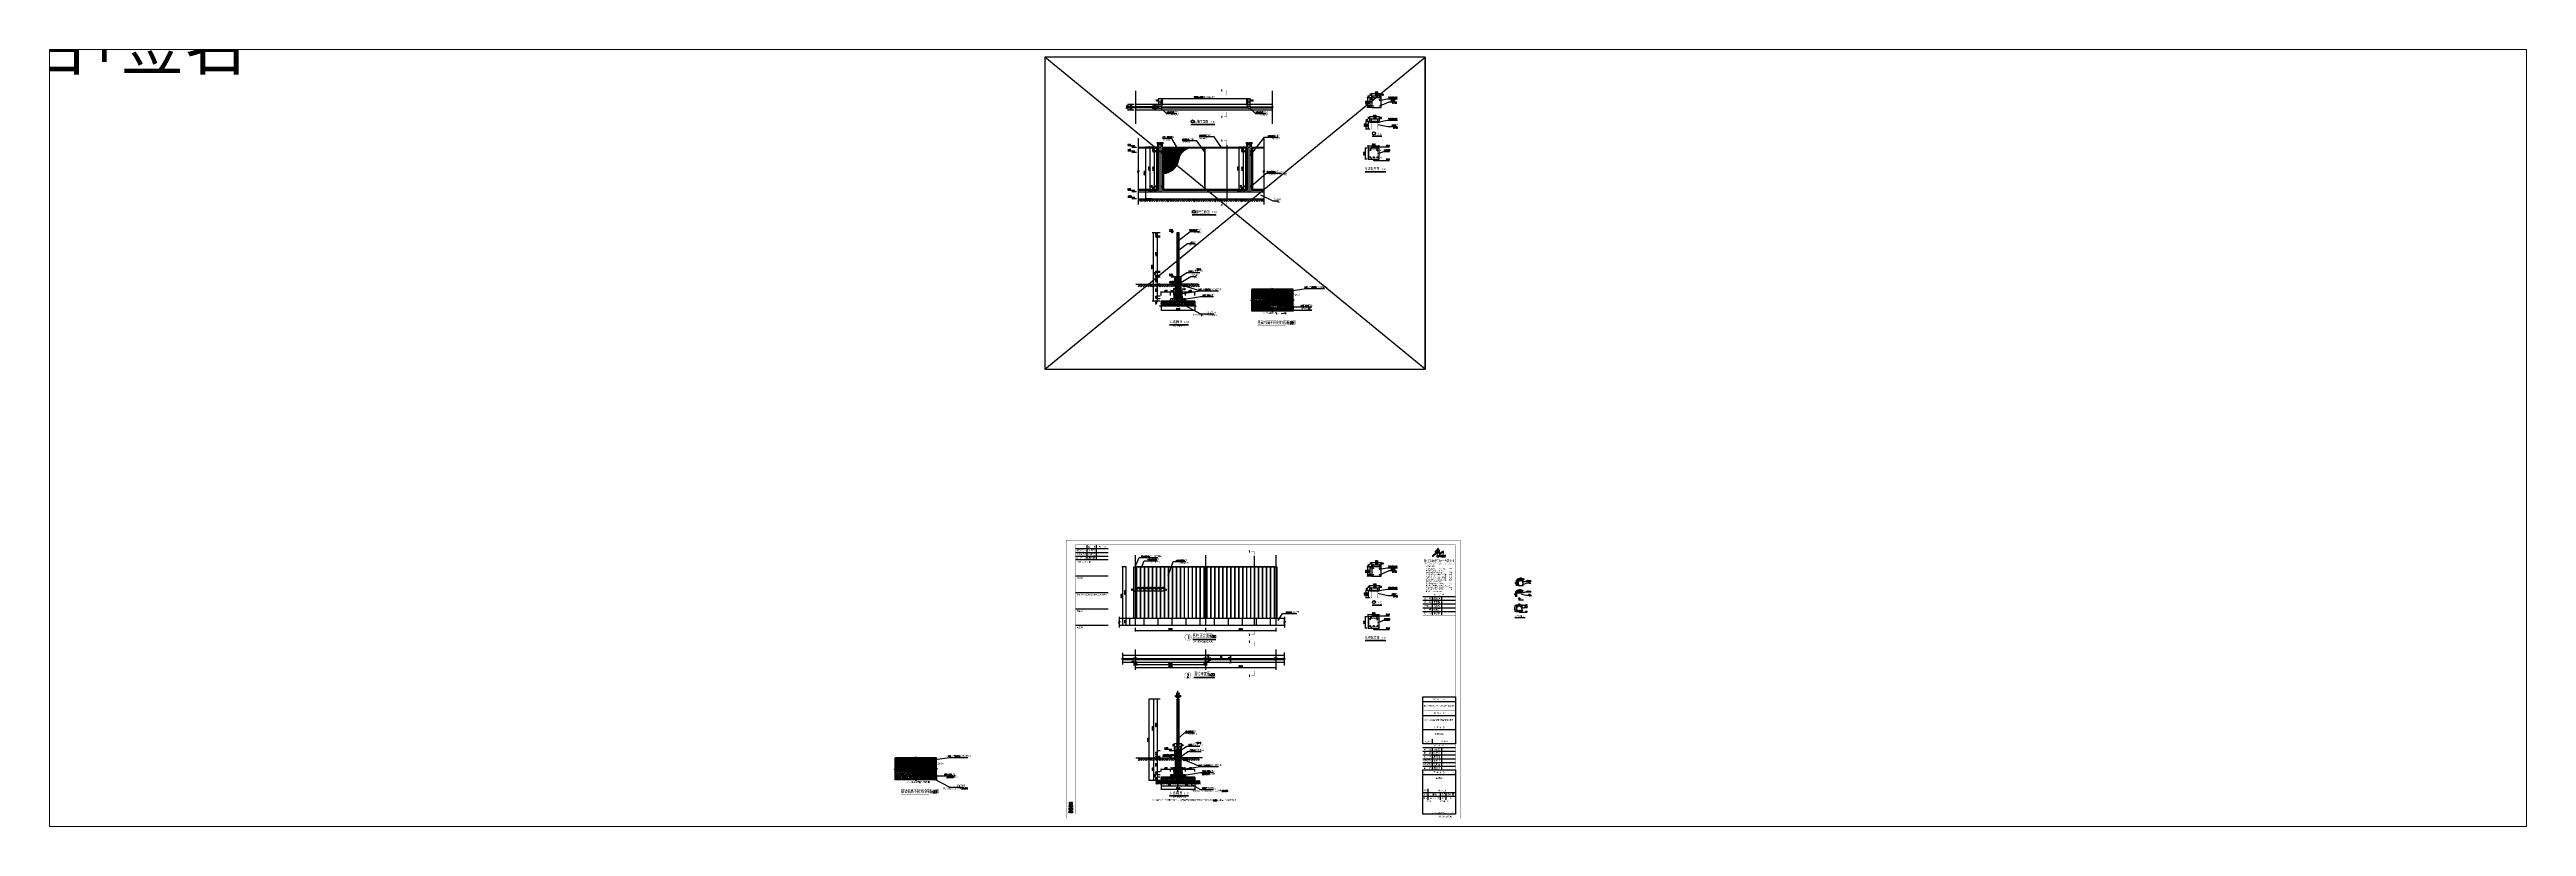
# Paper-space layout '布局1' of a CAD drawing. Extents: x 223 to 1670, y 69 to 523.
# The model-space entities are those that its viewports show. They can reach past a viewport. Long polylines and large blocks are cut down to what shows.
import ezdxf
from ezdxf.enums import TextEntityAlignment as Align

# ---------------------------------------------------------------- set-up
doc = ezdxf.new("R2010")
doc.units = 0
doc.header["$LTSCALE"] = 1000
doc.linetypes.add('ACAD_ISO04W100', pattern=[30, 24, -3, 0, -3])
doc.linetypes.add('DASH', pattern=[0.35, 0.25, -0.1])
for name, color, linetype in [('0-05构件层', 6, 'Continuous'), ('0-cxFrame', 155, 'Continuous'), ('0-P-铺装填充', 8, 'Continuous'), ('1-填充', 8, 'Continuous'), ('A-HATCH-1', 252, 'Continuous'), ('A-LIN-V', 9, 'Continuous'), ('AS-WALL', 40, 'Continuous'), ('DIM_ELEV', 3, 'Continuous'), ('DIM_IDEN', 3, 'Continuous'), ('DIM_LEAD', 3, 'Continuous'), ('DIM_SYMB', 3, 'Continuous'), ('LM 外轮廓', 30, 'Continuous'), ('PUB_DIM', 3, 'Continuous'), ('PUB_TEXT', 7, 'Continuous'), ('qianming', 155, 'Continuous'), ('RAIL', 163, 'Continuous'), ('S_STAIR', 2, 'Continuous'), ('剖切线', 6, 'Continuous'), ('图层1', 1, 'ACAD_ISO04W100'), ('建-尺寸', 3, 'Continuous'), ('建-文字', 7, 'Continuous')]:
    doc.layers.add(name, color=color, linetype=linetype)
doc.layers.add('0-cxText', color=131, linetype='Continuous', lineweight=25)
doc.layers.add('01填充', color=252, linetype='Continuous', lineweight=25)
doc.styles.add('-黑体', font='', dxfattribs={"width": 0.8})
doc.styles.add('_TCH_DIM', font='SIMPLEX', dxfattribs={"width": 0.8, "bigfont": 'GBCBIG'})
doc.styles.add('_TCH_DIM_T3', font='SIMPLEX', dxfattribs={"width": 0.8, "bigfont": 'GBCBIG'})
doc.styles.add('_TCH_LABEL', font='COMPLEX', dxfattribs={"width": 0.8, "bigfont": 'GBCBIG'})
doc.styles.add('_TEL_DIM', font='SIMPLEX', dxfattribs={"width": 0.8, "height": 3.5, "bigfont": 'GBCBIG'})
doc.styles.add('A-DIM_T3', font='SIMPLEX', dxfattribs={"width": 0.705882, "bigfont": 'GBCBIG'})
doc.styles.add('A-STANDARD', font='SIMPLEX', dxfattribs={"bigfont": 'GBCBIG'})
doc.styles.add('BZHZ', font='bzxw', dxfattribs={"width": 0.8, "bigfont": 'bzhz'})
doc.styles.add('cx_biaoti', font='')
doc.styles.add('cx_tuming', font='simhei.ttf')
doc.styles.add('cx_tuqian1', font='')
doc.styles.get("Standard").update_dxf_attribs({"font": 'txt', "bigfont": 'gbcbig.shx'})
doc.styles.add('图框宋体', font='', dxfattribs={"width": 0.75})
doc.styles.add('黑体', font='', dxfattribs={"height": 12})
doc.styles.get('-黑体').set_extended_font_data('SimHei')
doc.styles.get('cx_biaoti').set_extended_font_data('SimSun')
doc.styles.get('cx_tuqian1').set_extended_font_data('SimSun')
doc.styles.get('图框宋体').set_extended_font_data('SimSun')
doc.styles.get('黑体').set_extended_font_data('SimHei')
doc.dimstyles.new('_TCH_ARCH&&20', dxfattribs={"dimtxt": 59.5, "dimasz": 20, "dimexe": 50, "dimexo": 60, "dimgap": 25.25, "dimtad": 1, "dimdec": 0, "dimzin": 0, "dimdsep": 46, "dimtxsty": '_TCH_DIM_T3', "dimblk": 'ARCHTICK', "dimcen": 0.09, "dimclrt": 7, "dimazin": 2, "dimtfac": 1, "dimtdec": 0, "dimtix": 1, "dimtmove": 2, "dimatfit": 3, "dimfxl": 0, "dimtolj": 1, "dimtzin": 0, "dimarcsym": 0})
doc.dimstyles.new('_TCH_ARCH-10', dxfattribs={"dimscale": 10, "dimtxt": 2.975, "dimasz": 1, "dimexe": 1, "dimexo": 1, "dimgap": 1, "dimtad": 1, "dimdec": 0, "dimzin": 0, "dimdsep": 46, "dimtxsty": '_TCH_DIM_T3', "dimblk": 'ARCHTICK', "dimcen": 0.09, "dimclrt": 7, "dimazin": 2, "dimtfac": 1, "dimtdec": 0, "dimtix": 1, "dimtmove": 2, "dimatfit": 3, "dimfxl": 0, "dimtolj": 1, "dimtzin": 0, "dimarcsym": 0})
doc.dimstyles.new('_TCH_ARCH-20', dxfattribs={"dimscale": 20, "dimtxt": 2.975, "dimasz": 1, "dimexe": 2.5, "dimexo": 3, "dimgap": 1, "dimtad": 1, "dimdec": 0, "dimzin": 0, "dimdsep": 46, "dimtxsty": '_TCH_DIM_T3', "dimblk": 'ARCHTICK', "dimcen": 0.09, "dimclrt": 7, "dimazin": 2, "dimtfac": 1, "dimtdec": 0, "dimtix": 1, "dimtmove": 2, "dimatfit": 3, "dimfxl": 0, "dimtolj": 1, "dimtzin": 0, "dimarcsym": 0})
doc.dimstyles.new('A-DIM-10', dxfattribs={"dimscale": 10, "dimtxt": 2.975, "dimasz": 1, "dimexe": 1, "dimexo": 1, "dimgap": 1, "dimtad": 1, "dimdec": 0, "dimzin": 0, "dimdsep": 46, "dimtxsty": 'A-DIM_T3', "dimblk": 'ARCHTICK', "dimcen": 0.09, "dimclrt": 7, "dimazin": 2, "dimtfac": 1, "dimtdec": 0, "dimtix": 1, "dimtmove": 2, "dimatfit": 3, "dimfxl": 0, "dimtolj": 1, "dimtzin": 0, "dimarcsym": 0})
doc.dimstyles.new('A-DIM-20', dxfattribs={"dimscale": 20, "dimtxt": 2.975, "dimasz": 1, "dimexe": 1, "dimexo": 1, "dimgap": 1, "dimtad": 1, "dimdec": 0, "dimzin": 0, "dimdsep": 46, "dimtxsty": 'A-DIM_T3', "dimblk": 'ARCHTICK', "dimcen": 0.09, "dimclrt": 7, "dimazin": 2, "dimtfac": 1, "dimtdec": 0, "dimtix": 1, "dimtmove": 2, "dimatfit": 3, "dimfxl": 0, "dimtolj": 1, "dimtzin": 0, "dimarcsym": 0})
pattern_1 = [(45, (-28904.55, -496.234), (-22.45064, 22.45064), [])]
pattern_2 = [(45, (-15220, 0), (-26.516504, 26.516504), []), (50, (-15220, 0), (107.58903, -9.4128), [11.25, -123.75]), (355, (-15220, 0), (-20.8127, 112.8288), [9, -99]), (100.4514, (-15211.03, -0.78), (86.7764, 103.41593), [9.561, -105.1713]), (46.1842, (-15220, 30), (160.0862, -24.82785), [16.875, -185.625]), (96.6356, (-15206.66, 27.93), (140.1994, 146.1177), [14.3415, -157.757]), (351.1842, (-15220, 30), (140.1993, 146.1178), [13.5, -148.5]), (21, (-15205, 22.5), (89.53606, -60.39283), [11.25, -123.75]), (326, (-15205, 22.5), (36.4973, 108.7725), [9, -99]), (71.4514, (-15197.54, 17.47), (126.0334, 48.3796), [9.561, -105.1713]), (37.5, (-15220, 0), (1.82398, 49.93408), [0, -97.8, 0, -100.5, 0, -99.375]), (7.5, (-15220, 0), (39.46043, 59.16176), [0, -57.3, 0, -95.55, 0, -37.875]), (327.5, (-15253.45, 0), (80.073365, -3.38323), [0, -37.5, 0, -117, 0, -155.25]), (317.5, (-15268.45, 0), (87.47793, 15.01575), [0, -48.75, 0, -77.7, 0, -110.25])]
pattern_3 = [(0, (1146364.48, 361070.06), (300, 300), [90, -210]), (0, (1146544.48, 361100.06), (300, 300), [75, -225]), (0, (1146529.48, 361115.06), (300, 300), [60, -240]), (0, (1146439.48, 361190.06), (300, 300), [45, -45, 60, -150]), (0, (1146439.48, 361205.06), (300, 300), [60, -15, 75, -150]), (0, (1146304.48, 361265.06), (300, 300), [75, -225]), (0, (1146589.48, 361280.06), (300, 300), [75, -225]), (90, (1146304.48, 361130.06), (-300, 300), [45, -255]), (90, (1146349.48, 361355.06), (-300, 300), [30, -270]), (90, (1146364.48, 361070.06), (-300, 300), [45, -255]), (90, (1146394.48, 361340.06), (-300, 300), [15, -285]), (90, (1146409.48, 361220.06), (-300, 300), [45, -255]), (90, (1146439.48, 361115.06), (-300, 300), [75, -225]), (90, (1146469.48, 361325.06), (-300, 300), [45, -255]), (90, (1146499.48, 361205.06), (-300, 300), [60, -240]), (90, (1146514.48, 361205.06), (-300, 300), [60, -240]), (90, (1146544.48, 361070.06), (-300, 300), [30, -270]), (90, (1146589.48, 361115.06), (-300, 300), [75, -225]), (45, (1146334.48, 361100.06), (0, 300), [127.2792, -296.98486]), (45, (1146364.48, 361115.06), (0, 300), [63.6396, -360.62446]), (45, (1146499.48, 361280.06), (0, 300), [84.85281, -339.41124]), (45, (1146499.48, 361295.06), (0, 300), [63.6396, -360.62446]), (135, (1146394.48, 361265.06), (-300, 2e-14), [21.2133, -403.05076]), (135, (1146334.48, 361100.06), (-300, 2e-14), [42.4263, -381.83776]), (135, (1146424.48, 361190.06), (-300, 2e-14), [42.4263, -381.83776]), (135, (1146499.48, 361265.06), (-300, 2e-14), [42.4263, -381.83776]), (135, (1146589.48, 361325.06), (-300, 2e-14), [63.6396, -360.62446]), (135, (1146589.48, 361310.06), (-300, 2e-14), [42.4263, -381.83776]), (135, (1146574.48, 361340.06), (-300, 2e-14), [42.4263, -381.83776]), (135, (1146484.48, 361070.06), (-300, 2e-14), [63.6396, -360.62446]), (26.565051, (1146574.48, 361250.06), (299.999999, 1e-07), [33.54, -637.28038]), (26.565051, (1146499.48, 361175.06), (299.999999, 1e-07), [33.54, -637.28038]), (26.565051, (1146394.48, 361265.06), (299.999999, 1e-07), [67.08, -603.74038]), (26.565051, (1146409.48, 361340.06), (299.999999, 1e-07), [67.08, -603.74038]), (26.565051, (1146409.48, 361265.06), (299.999999, 1e-07), [67.08, -603.74038]), (26.565051, (1146589.48, 361325.06), (299.999999, 1e-07), [67.08, -603.74038]), (26.565051, (1146304.48, 361175.06), (299.999999, 1e-07), [100.623, -570.19738]), (26.565051, (1146304.48, 361190.06), (299.999999, 1e-07), [100.623, -570.19738]), (26.565051, (1146304.48, 361310.06), (299.999999, 1e-07), [100.623, -570.19738]), (63.434949, (1146454.48, 361295.06), (0.032129, 300.064258), [33.54, -637.28]), (63.434949, (1146589.48, 361280.06), (0.032129, 300.064258), [33.54, -402.44, 67.08, -167.7]), (63.434949, (1146559.48, 361250.06), (-5e-07, 299.999999), [67.08, -603.74038]), (63.434949, (1146379.48, 361280.06), (-5e-07, 299.999999), [67.08, -603.74038]), (63.434949, (1146364.48, 361280.06), (-5e-07, 299.999999), [67.08, -603.74038]), (63.434949, (1146469.48, 361310.06), (-5e-07, 299.999999), [100.623, -570.19738]), (116.565051, (1146394.48, 361235.06), (-1e-07, 299.999999), [33.54, -637.28038]), (116.565051, (1146589.48, 361205.06), (-1e-07, 299.999999), [33.54, -637.28038]), (116.565051, (1146529.48, 361115.06), (-1e-07, 299.999999), [67.08, -603.74038]), (116.565051, (1146514.48, 361130.06), (-1e-07, 299.999999), [67.08, -603.74038]), (116.565051, (1146544.48, 361340.06), (-1e-07, 299.999999), [67.08, -603.74038]), (116.565051, (1146304.48, 361190.06), (-1e-07, 299.999999), [67.08, -603.74038]), (116.565051, (1146454.48, 361070.06), (-1e-07, 299.999999), [100.623, -570.19738]), (153.434949, (1146559.48, 361250.06), (-299.999999, -5e-07), [67.08, -603.74038]), (153.434949, (1146574.48, 361235.06), (-299.999999, -5e-07), [67.08, -603.74038]), (153.434949, (1146349.48, 361085.06), (-299.999999, -5e-07), [33.54, -637.28038]), (153.434949, (1146439.48, 361205.06), (-299.999999, -5e-07), [33.54, -637.28038]), (153.434949, (1146499.48, 361295.06), (-299.999999, -5e-07), [33.54, -637.28038])]
pattern_4 = [(45, (-13684.55, 19503.766), (-22.45064, 22.45064), [])]

# ---------------------------------------------------------------- blocks, each defined once
blk = doc.blocks.new('_ArchTick')
at = {"color": 0, "linetype": 'ByBlock', "const_width": 0.4}
blk.add_lwpolyline([(-0.5, -0.5), (0.5, 0.5)], dxfattribs=at)
blk = doc.blocks.new('*D190')
at = {"layer": 'Defpoints', "color": 0}
for p in [(8695855, -3202152), (8695920, -3201952), (8695920, -3202152)]:
    blk.add_point(p, dxfattribs=at)
at = {"layer": 'PUB_DIM', "color": 0, "lineweight": -2}
for p, q in [((8695910, -3201952), (8695845, -3201952)), ((8695910, -3202152), (8695845, -3202152)), ((8695855, -3201952), (8695855, -3202152))]:
    blk.add_line(p, q, dxfattribs=at)
at = {"layer": 'PUB_DIM', "color": 0, "lineweight": -2, "xscale": 10, "yscale": 10, "zscale": 10}
for p, rotation in [((8695855, -3201952), 90), ((8695855, -3202152), 270)]:
    blk.add_blockref('_ArchTick', p, dxfattribs=dict(at, rotation=rotation))
at = {"layer": 'PUB_DIM', "color": 7, "insert": (8695830, -3202052), "char_height": 29.8, "attachment_point": 5, "rotation": 90, "style": '_TCH_DIM_T3'}
blk.add_mtext('\\A1;200', dxfattribs=at)
blk = doc.blocks.new('*D191')
at = {"layer": 'Defpoints', "color": 0}
for p in [(8695950, -3201924), (8696150, -3201860), (8696150, -3201924)]:
    blk.add_point(p, dxfattribs=at)
at = {"layer": 'PUB_DIM', "color": 0, "lineweight": -2}
for p, q in [((8695950, -3201914), (8695950, -3201850)), ((8695950, -3201860), (8696150, -3201860)), ((8696150, -3201914), (8696150, -3201850))]:
    blk.add_line(p, q, dxfattribs=at)
at = {"layer": 'PUB_DIM', "color": 0, "lineweight": -2, "xscale": 10, "yscale": 10, "zscale": 10, "rotation": 180}
blk.add_blockref('_ArchTick', (8695950, -3201860), dxfattribs=at)
at = {"layer": 'PUB_DIM', "color": 0, "lineweight": -2, "xscale": 10, "yscale": 10, "zscale": 10}
blk.add_blockref('_ArchTick', (8696150, -3201860), dxfattribs=at)
at = {"layer": 'PUB_DIM', "color": 7, "insert": (8696050, -3201835), "char_height": 29.8, "attachment_point": 5, "style": '_TCH_DIM_T3'}
blk.add_mtext('\\A1;200', dxfattribs=at)
blk = doc.blocks.new('*D192')
at = {"layer": 'Defpoints', "color": 0}
for p in [(8696081, -3202406), (8696081, -3202455), (8696111, -3202455)]:
    blk.add_point(p, dxfattribs=at)
at = {"layer": 'PUB_DIM', "color": 0, "lineweight": -2}
for p, q in [((8696081, -3202445), (8696081, -3202396)), ((8696111, -3202406), (8696081, -3202406)), ((8696111, -3202445), (8696111, -3202396))]:
    blk.add_line(p, q, dxfattribs=at)
at = {"layer": 'PUB_DIM', "color": 0, "lineweight": -2, "xscale": 10, "yscale": 10, "zscale": 10, "rotation": 180}
blk.add_blockref('_ArchTick', (8696081, -3202406), dxfattribs=at)
at = {"layer": 'PUB_DIM', "color": 0, "lineweight": -2, "xscale": 10, "yscale": 10, "zscale": 10}
blk.add_blockref('_ArchTick', (8696111, -3202406), dxfattribs=at)
at = {"layer": 'PUB_DIM', "color": 7, "insert": (8696138, -3202379), "char_height": 29.8, "attachment_point": 5, "style": '_TCH_DIM_T3'}
blk.add_mtext('\\A1;30', dxfattribs=at)
blk = doc.blocks.new('*D193')
at = {"layer": 'Defpoints', "color": 0}
for p in [(8695941, -3202406), (8695941, -3202455), (8696081, -3202455)]:
    blk.add_point(p, dxfattribs=at)
at = {"layer": 'PUB_DIM', "color": 0, "lineweight": -2}
for p, q in [((8695941, -3202445), (8695941, -3202396)), ((8696081, -3202406), (8695941, -3202406)), ((8696081, -3202445), (8696081, -3202396))]:
    blk.add_line(p, q, dxfattribs=at)
at = {"layer": 'PUB_DIM', "color": 0, "lineweight": -2, "xscale": 10, "yscale": 10, "zscale": 10, "rotation": 180}
blk.add_blockref('_ArchTick', (8695941, -3202406), dxfattribs=at)
at = {"layer": 'PUB_DIM', "color": 0, "lineweight": -2, "xscale": 10, "yscale": 10, "zscale": 10}
blk.add_blockref('_ArchTick', (8696081, -3202406), dxfattribs=at)
at = {"layer": 'PUB_DIM', "color": 7, "insert": (8696011, -3202381), "char_height": 29.8, "attachment_point": 5, "style": '_TCH_DIM_T3'}
blk.add_mtext('\\A1;140', dxfattribs=at)
blk = doc.blocks.new('*D194')
at = {"layer": 'Defpoints', "color": 0}
for p in [(8695911, -3202406), (8695911, -3202455), (8695941, -3202455)]:
    blk.add_point(p, dxfattribs=at)
at = {"layer": 'PUB_DIM', "color": 0, "lineweight": -2}
for p, q in [((8695911, -3202445), (8695911, -3202396)), ((8695941, -3202406), (8695911, -3202406)), ((8695941, -3202445), (8695941, -3202396))]:
    blk.add_line(p, q, dxfattribs=at)
at = {"layer": 'PUB_DIM', "color": 0, "lineweight": -2, "xscale": 10, "yscale": 10, "zscale": 10, "rotation": 180}
blk.add_blockref('_ArchTick', (8695911, -3202406), dxfattribs=at)
at = {"layer": 'PUB_DIM', "color": 0, "lineweight": -2, "xscale": 10, "yscale": 10, "zscale": 10}
blk.add_blockref('_ArchTick', (8695941, -3202406), dxfattribs=at)
at = {"layer": 'PUB_DIM', "color": 7, "insert": (8695884, -3202379), "char_height": 29.8, "attachment_point": 5, "style": '_TCH_DIM_T3'}
blk.add_mtext('\\A1;30', dxfattribs=at)
blk = doc.blocks.new('*D195')
at = {"layer": 'Defpoints', "color": 0}
for p in [(8695911, -3202357), (8695911, -3202424), (8696111, -3202424)]:
    blk.add_point(p, dxfattribs=at)
at = {"layer": 'PUB_DIM', "color": 0, "lineweight": -2}
for p, q in [((8695911, -3202414), (8695911, -3202347)), ((8696111, -3202357), (8695911, -3202357)), ((8696111, -3202414), (8696111, -3202347))]:
    blk.add_line(p, q, dxfattribs=at)
at = {"layer": 'PUB_DIM', "color": 0, "lineweight": -2, "xscale": 10, "yscale": 10, "zscale": 10, "rotation": 180}
blk.add_blockref('_ArchTick', (8695911, -3202357), dxfattribs=at)
at = {"layer": 'PUB_DIM', "color": 0, "lineweight": -2, "xscale": 10, "yscale": 10, "zscale": 10}
blk.add_blockref('_ArchTick', (8696111, -3202357), dxfattribs=at)
at = {"layer": 'PUB_DIM', "color": 7, "insert": (8696011, -3202332), "char_height": 29.8, "attachment_point": 5, "style": '_TCH_DIM_T3'}
blk.add_mtext('\\A1;200', dxfattribs=at)
blk = doc.blocks.new('*D196')
at = {"layer": 'Defpoints', "color": 0}
for p in [(8695825, -3202615), (8695885, -3202455), (8695885, -3202615)]:
    blk.add_point(p, dxfattribs=at)
at = {"layer": 'PUB_DIM', "color": 0, "lineweight": -2}
for p, q in [((8695875, -3202455), (8695815, -3202455)), ((8695875, -3202615), (8695815, -3202615)), ((8695825, -3202455), (8695825, -3202615))]:
    blk.add_line(p, q, dxfattribs=at)
at = {"layer": 'PUB_DIM', "color": 0, "lineweight": -2, "xscale": 10, "yscale": 10, "zscale": 10}
for p, rotation in [((8695825, -3202455), 90), ((8695825, -3202615), 270)]:
    blk.add_blockref('_ArchTick', p, dxfattribs=dict(at, rotation=rotation))
at = {"layer": 'PUB_DIM', "color": 7, "insert": (8695800, -3202535), "char_height": 29.8, "attachment_point": 5, "rotation": 90, "style": '_TCH_DIM_T3'}
blk.add_mtext('\\A1;160', dxfattribs=at)
blk = doc.blocks.new('*D197')
at = {"layer": 'Defpoints', "color": 0}
for p in [(8695872, -3202465), (8695915, -3202455), (8695915, -3202465)]:
    blk.add_point(p, dxfattribs=at)
at = {"layer": 'PUB_DIM', "color": 0, "lineweight": -2}
for p, q in [((8695905, -3202455), (8695862, -3202455)), ((8695905, -3202465), (8695862, -3202465)), ((8695872, -3202455), (8695872, -3202445)), ((8695872, -3202455), (8695872, -3202465)), ((8695872, -3202465), (8695872, -3202475))]:
    blk.add_line(p, q, dxfattribs=at)
at = {"layer": 'PUB_DIM', "color": 0, "lineweight": -2, "xscale": 10, "yscale": 10, "zscale": 10}
for p, rotation in [((8695872, -3202455), 270), ((8695872, -3202465), 90)]:
    blk.add_blockref('_ArchTick', p, dxfattribs=dict(at, rotation=rotation))
at = {"layer": 'PUB_DIM', "color": 7, "insert": (8695845, -3202430), "char_height": 29.8, "attachment_point": 5, "rotation": 90, "style": '_TCH_DIM_T3'}
blk.add_mtext('\\A1;10', dxfattribs=at)
blk = doc.blocks.new('*D198')
at = {"layer": 'Defpoints', "color": 0}
for p in [(8695872, -3202615), (8695915, -3202465), (8695915, -3202615)]:
    blk.add_point(p, dxfattribs=at)
at = {"layer": 'PUB_DIM', "color": 0, "lineweight": -2}
for p, q in [((8695905, -3202465), (8695862, -3202465)), ((8695905, -3202615), (8695862, -3202615)), ((8695872, -3202465), (8695872, -3202615))]:
    blk.add_line(p, q, dxfattribs=at)
at = {"layer": 'PUB_DIM', "color": 0, "lineweight": -2, "xscale": 10, "yscale": 10, "zscale": 10}
for p, rotation in [((8695872, -3202465), 90), ((8695872, -3202615), 270)]:
    blk.add_blockref('_ArchTick', p, dxfattribs=dict(at, rotation=rotation))
at = {"layer": 'PUB_DIM', "color": 7, "insert": (8695848, -3202540), "char_height": 29.8, "attachment_point": 5, "rotation": 90, "style": '_TCH_DIM_T3'}
blk.add_mtext('\\A1;150', dxfattribs=at)
blk = doc.blocks.new('*D199')
at = {"layer": 'Defpoints', "color": 0}
for p in [(8695950, -3201952), (8695980, -3201909), (8695980, -3201952)]:
    blk.add_point(p, dxfattribs=at)
at = {"layer": 'PUB_DIM', "color": 0, "lineweight": -2}
for p, q in [((8695950, -3201942), (8695950, -3201899)), ((8695950, -3201909), (8695980, -3201909)), ((8695980, -3201942), (8695980, -3201899))]:
    blk.add_line(p, q, dxfattribs=at)
at = {"layer": 'PUB_DIM', "color": 0, "lineweight": -2, "xscale": 10, "yscale": 10, "zscale": 10, "rotation": 180}
blk.add_blockref('_ArchTick', (8695950, -3201909), dxfattribs=at)
at = {"layer": 'PUB_DIM', "color": 0, "lineweight": -2, "xscale": 10, "yscale": 10, "zscale": 10}
blk.add_blockref('_ArchTick', (8695980, -3201909), dxfattribs=at)
at = {"layer": 'PUB_DIM', "color": 7, "insert": (8695923, -3201882), "char_height": 29.8, "attachment_point": 5, "style": '_TCH_DIM_T3'}
blk.add_mtext('\\A1;30', dxfattribs=at)
blk = doc.blocks.new('*D200')
at = {"layer": 'Defpoints', "color": 0}
for p in [(8695980, -3201952), (8696120, -3201909), (8696120, -3201952)]:
    blk.add_point(p, dxfattribs=at)
at = {"layer": 'PUB_DIM', "color": 0, "lineweight": -2}
for p, q in [((8695980, -3201942), (8695980, -3201899)), ((8695980, -3201909), (8696120, -3201909)), ((8696120, -3201942), (8696120, -3201899))]:
    blk.add_line(p, q, dxfattribs=at)
at = {"layer": 'PUB_DIM', "color": 0, "lineweight": -2, "xscale": 10, "yscale": 10, "zscale": 10, "rotation": 180}
blk.add_blockref('_ArchTick', (8695980, -3201909), dxfattribs=at)
at = {"layer": 'PUB_DIM', "color": 0, "lineweight": -2, "xscale": 10, "yscale": 10, "zscale": 10}
blk.add_blockref('_ArchTick', (8696120, -3201909), dxfattribs=at)
at = {"layer": 'PUB_DIM', "color": 7, "insert": (8696050, -3201885), "char_height": 29.8, "attachment_point": 5, "style": '_TCH_DIM_T3'}
blk.add_mtext('\\A1;140', dxfattribs=at)
blk = doc.blocks.new('*D201')
at = {"layer": 'Defpoints', "color": 0}
for p in [(8696120, -3201952), (8696150, -3201909), (8696150, -3201952)]:
    blk.add_point(p, dxfattribs=at)
at = {"layer": 'PUB_DIM', "color": 0, "lineweight": -2}
for p, q in [((8696120, -3201942), (8696120, -3201899)), ((8696120, -3201909), (8696150, -3201909)), ((8696150, -3201942), (8696150, -3201899))]:
    blk.add_line(p, q, dxfattribs=at)
at = {"layer": 'PUB_DIM', "color": 0, "lineweight": -2, "xscale": 10, "yscale": 10, "zscale": 10, "rotation": 180}
blk.add_blockref('_ArchTick', (8696120, -3201909), dxfattribs=at)
at = {"layer": 'PUB_DIM', "color": 0, "lineweight": -2, "xscale": 10, "yscale": 10, "zscale": 10}
blk.add_blockref('_ArchTick', (8696150, -3201909), dxfattribs=at)
at = {"layer": 'PUB_DIM', "color": 7, "insert": (8696177, -3201882), "char_height": 29.8, "attachment_point": 5, "style": '_TCH_DIM_T3'}
blk.add_mtext('\\A1;30', dxfattribs=at)
blk = doc.blocks.new('*D202')
at = {"layer": 'Defpoints', "color": 0}
for p in [(8695908, -3201982), (8695950, -3201952), (8695950, -3201982)]:
    blk.add_point(p, dxfattribs=at)
at = {"layer": 'PUB_DIM', "color": 0, "lineweight": -2}
for p, q in [((8695940, -3201952), (8695898, -3201952)), ((8695940, -3201982), (8695898, -3201982)), ((8695908, -3201952), (8695908, -3201982))]:
    blk.add_line(p, q, dxfattribs=at)
at = {"layer": 'PUB_DIM', "color": 0, "lineweight": -2, "xscale": 10, "yscale": 10, "zscale": 10}
for p, rotation in [((8695908, -3201952), 90), ((8695908, -3201982), 270)]:
    blk.add_blockref('_ArchTick', p, dxfattribs=dict(at, rotation=rotation))
at = {"layer": 'PUB_DIM', "color": 7, "insert": (8695880, -3201925), "char_height": 29.8, "attachment_point": 5, "rotation": 90, "style": '_TCH_DIM_T3'}
blk.add_mtext('\\A1;30', dxfattribs=at)
blk = doc.blocks.new('*D203')
at = {"layer": 'Defpoints', "color": 0}
for p in [(8695908, -3202122), (8695950, -3201982), (8695950, -3202122)]:
    blk.add_point(p, dxfattribs=at)
at = {"layer": 'PUB_DIM', "color": 0, "lineweight": -2}
for p, q in [((8695940, -3201982), (8695898, -3201982)), ((8695940, -3202122), (8695898, -3202122)), ((8695908, -3201982), (8695908, -3202122))]:
    blk.add_line(p, q, dxfattribs=at)
at = {"layer": 'PUB_DIM', "color": 0, "lineweight": -2, "xscale": 10, "yscale": 10, "zscale": 10}
for p, rotation in [((8695908, -3201982), 90), ((8695908, -3202122), 270)]:
    blk.add_blockref('_ArchTick', p, dxfattribs=dict(at, rotation=rotation))
at = {"layer": 'PUB_DIM', "color": 7, "insert": (8695883, -3202052), "char_height": 29.8, "attachment_point": 5, "rotation": 90, "style": '_TCH_DIM_T3'}
blk.add_mtext('\\A1;140', dxfattribs=at)
blk = doc.blocks.new('*D204')
at = {"layer": 'Defpoints', "color": 0}
for p in [(8695908, -3202152), (8695950, -3202122), (8695950, -3202152)]:
    blk.add_point(p, dxfattribs=at)
at = {"layer": 'PUB_DIM', "color": 0, "lineweight": -2}
for p, q in [((8695940, -3202122), (8695898, -3202122)), ((8695940, -3202152), (8695898, -3202152)), ((8695908, -3202122), (8695908, -3202152))]:
    blk.add_line(p, q, dxfattribs=at)
at = {"layer": 'PUB_DIM', "color": 0, "lineweight": -2, "xscale": 10, "yscale": 10, "zscale": 10}
for p, rotation in [((8695908, -3202122), 90), ((8695908, -3202152), 270)]:
    blk.add_blockref('_ArchTick', p, dxfattribs=dict(at, rotation=rotation))
at = {"layer": 'PUB_DIM', "color": 7, "insert": (8695880, -3202129), "char_height": 29.8, "attachment_point": 5, "rotation": 90, "style": '_TCH_DIM_T3'}
blk.add_mtext('\\A1;30', dxfattribs=at)
blk = doc.blocks.new('*D205')
at = {"layer": 'Defpoints', "color": 0}
for p in [(8695869, -3203020), (8696109, -3202970), (8696109, -3203020)]:
    blk.add_point(p, dxfattribs=at)
at = {"layer": 'PUB_DIM', "color": 0, "lineweight": -2}
for p, q in [((8695869, -3203010), (8695869, -3202960)), ((8695869, -3202970), (8696109, -3202970)), ((8696109, -3203010), (8696109, -3202960))]:
    blk.add_line(p, q, dxfattribs=at)
at = {"layer": 'PUB_DIM', "color": 0, "lineweight": -2, "xscale": 10, "yscale": 10, "zscale": 10, "rotation": 180}
blk.add_blockref('_ArchTick', (8695869, -3202970), dxfattribs=at)
at = {"layer": 'PUB_DIM', "color": 0, "lineweight": -2, "xscale": 10, "yscale": 10, "zscale": 10}
blk.add_blockref('_ArchTick', (8696109, -3202970), dxfattribs=at)
at = {"layer": 'PUB_DIM', "color": 7, "insert": (8695989, -3202945), "char_height": 29.8, "attachment_point": 5, "style": '_TCH_DIM_T3'}
blk.add_mtext('\\A1;240', dxfattribs=at)
blk = doc.blocks.new('*D206')
at = {"layer": 'Defpoints', "color": 0}
for p in [(8695814, -3203020), (8695864, -3203020), (8695864, -3203260)]:
    blk.add_point(p, dxfattribs=at)
at = {"layer": 'PUB_DIM', "color": 0, "lineweight": -2}
for p, q in [((8695854, -3203020), (8695804, -3203020)), ((8695854, -3203260), (8695804, -3203260)), ((8695814, -3203260), (8695814, -3203020))]:
    blk.add_line(p, q, dxfattribs=at)
at = {"layer": 'PUB_DIM', "color": 0, "lineweight": -2, "xscale": 10, "yscale": 10, "zscale": 10}
for p, rotation in [((8695814, -3203020), 90), ((8695814, -3203260), 270)]:
    blk.add_blockref('_ArchTick', p, dxfattribs=dict(at, rotation=rotation))
at = {"layer": 'PUB_DIM', "color": 7, "insert": (8695789, -3203140), "char_height": 29.8, "attachment_point": 5, "rotation": 90, "style": '_TCH_DIM_T3'}
blk.add_mtext('\\A1;240', dxfattribs=at)
blk = doc.blocks.new('*D25')
at = {"layer": 'Defpoints', "color": 0}
for p in [(-438, -10045), (-138, -10045), (-138, -10186)]:
    blk.add_point(p, dxfattribs=at)
at = {"layer": 'PUB_DIM', "color": 0, "lineweight": -2}
for p, q in [((-438, -10105), (-438, -10236)), ((-438, -10186), (-138, -10186)), ((-138, -10105), (-138, -10236))]:
    blk.add_line(p, q, dxfattribs=at)
at = {"layer": 'PUB_DIM', "color": 0, "lineweight": -2, "xscale": 20, "yscale": 20, "zscale": 20, "rotation": 180}
blk.add_blockref('_ArchTick', (-438, -10186), dxfattribs=at)
at = {"layer": 'PUB_DIM', "color": 0, "lineweight": -2, "xscale": 20, "yscale": 20, "zscale": 20}
blk.add_blockref('_ArchTick', (-138, -10186), dxfattribs=at)
at = {"layer": 'PUB_DIM', "color": 7, "insert": (-288, -10131), "char_height": 59.5, "attachment_point": 5, "style": '_TCH_DIM_T3'}
blk.add_mtext('\\A1;L', dxfattribs=at)
blk = doc.blocks.new('*D26')
at = {"layer": 'Defpoints', "color": 0}
for p in [(-722, -9745), (-558, -9745), (-558, -10045)]:
    blk.add_point(p, dxfattribs=at)
at = {"layer": 'PUB_DIM', "color": 0, "lineweight": -2}
for p, q in [((-618, -9745), (-772, -9745)), ((-618, -10045), (-772, -10045)), ((-722, -10045), (-722, -9745))]:
    blk.add_line(p, q, dxfattribs=at)
at = {"layer": 'PUB_DIM', "color": 0, "lineweight": -2, "xscale": 20, "yscale": 20, "zscale": 20}
for p, rotation in [((-722, -9745), 90), ((-722, -10045), 270)]:
    blk.add_blockref('_ArchTick', p, dxfattribs=dict(at, rotation=rotation))
at = {"layer": 'PUB_DIM', "color": 7, "insert": (-777, -9895), "char_height": 59.5, "attachment_point": 5, "rotation": 90, "style": '_TCH_DIM_T3'}
blk.add_mtext('\\A1;H', dxfattribs=at)
blk = doc.blocks.new('zjcx_lan_huiqian(Dragon)')
for p, q in [((-7000, -800), (0, -800)), ((-7000, -1600), (0, -1600)), ((-7000, -2400), (0, -2400)), ((-7000, -3200), (0, -3200)), ((-7000, -4000), (0, -4000)), ((-5000, -800), (-5000, -4800)), ((-3000, -800), (-3000, -4800))]:
    blk.add_line(p, q)
at = {"const_width": 30}
blk.add_lwpolyline([(-7000, 0), (0, 0)], dxfattribs=at)
blk.add_lwpolyline([(-7000, 0), (0, 0), (0, -4800), (-7000, -4800)], close=True, dxfattribs=at)
at = {"style": 'cx_biaoti'}
for s, p in [('结   构', (-6000, -2000)), ('建   筑', (-6000, -1200)), ('暖   通', (-6000, -3600)), ('电   气', (-6000, -4400)), ('给排水', (-6000, -2800)), ('会  签  栏', (-3500, -400))]:
    blk.add_text(s, height=300, dxfattribs=at).set_placement(p, align=Align.MIDDLE)
blk = doc.blocks.new('T-汇签(Dragon)')
at = {"layer": '0-cxFrame'}
blk.add_blockref('zjcx_lan_huiqian(Dragon)', (0, 0), dxfattribs=at)
at = {"layer": 'qianming', "style": 'BZHZ', "width": 0.8}
for s, p in [('蒋松松', (-4000, -2800)), ('黄岩峰', (-4000, -1200)), ('叶佳超', (-4000, -2000)), ('叶智勇', (-4000, -4400)), ('张旭东', (-4000, -3600))]:
    blk.add_text(s, height=450, dxfattribs=at).set_placement(p, align=Align.MIDDLE)
blk = doc.blocks.new('zjcx_logo(Dragon)')
at = {"true_color": 0x29166f}
h = blk.add_hatch(color=186, dxfattribs=at)
h.dxf.hatch_style = 1
h.set_gradient(color1=(41, 22, 111), color2=(223, 33, 33), tint=1)
h.paths.add_polyline_path([(-1404, -619), (-1417, -787), (-1287, -689), (-1064, -520), (-959, -449), (-898, -408), (-824, -360), (-732, -300), (-599, -219), (-513, -170), (-403, -111), (-304, -62), (-225, -27), (-197, -14), (-154, 2), (-117, 16), (-91, 25), (-29, 43), (19, 53), (36, 55), (58, 56), (78, 54), (90, 53), (100, 49), (110, 44), (119, 36), (125, 28), (130, 18), (133, 7), (134, -3), (125, -83), (119, -131), (110, -192), (110, -205), (112, -214), (115, -223), (120, -231), (126, -238), (134, -244), (142, -249), (153, -252), (165, -253), (176, -253), (187, -250), (198, -246), (202, -243), (210, -238), (221, -231), (236, -220), (267, -190), (303, -155), (316, -143), (351, -110), (382, -81), (409, -57), (425, -43), (461, -12), (495, 15), (499, 19), (503, 23), (518, 34), (556, 63), (572, 76), (597, 92), (634, 116), (693, 149), (732, 164), (769, 173), (784, 174), (801, 173), (816, 167), (825, 161), (832, 154), (833, 153), (833, 153), (833, 153), (833, 152), (833, 152), (833, 152), (834, 152), (834, 152), (834, 152), (834, 152), (834, 152), (836, 149), (836, 148), (836, 148), (836, 148), (836, 148), (836, 148), (836, 148), (836, 148), (836, 148), (836, 148), (836, 148), (836, 148), (836, 148), (836, 148), (836, 148), (836, 148), (836, 148), (836, 148), (836, 148), (836, 148), (836, 148), (836, 148), (836, 148), (836, 148), (836, 148), (836, 148), (836, 148), (836, 148), (836, 148), (836, 148), (836, 148), (836, 148), (836, 148), (836, 148), (837, 146), (838, 145), (843, 135), (845, 125), (846, 115), (847, 97), (843, 51), (818, -247), (947, -187), (969, 117), (965, 165), (960, 186), (950, 206), (938, 224), (923, 239), (906, 252), (886, 262), (865, 268), (841, 272), (815, 272), (790, 270), (766, 264), (730, 252), (681, 230), (632, 204), (572, 164), (501, 111), (434, 55), (367, -6), (310, -62), (264, -108), (228, -146), (216, -158), (212, -162), (209, -164), (205, -166), (200, -168), (196, -168), (191, -168), (187, -167), (183, -165), (179, -162), (178, -160), (177, -157), (176, -155), (176, -152), (177, -147), (189, -90), (203, -18), (205, 16), (203, 49), (198, 66), (190, 83), (179, 97), (166, 110), (151, 120), (134, 127), (116, 131), (76, 136), (35, 137), (-5, 134), (-17, 132), (-18, 132), (-19, 132), (-20, 132), (-20, 132), (-20, 132), (-21, 132), (-79, 123), (-124, 113), (-142, 109), (-145, 108), (-146, 107), (-157, 105), (-175, 100), (-195, 94), (-288, 63), (-410, 12), (-556, -58), (-700, -135), (-882, -245), (-1049, -355), (-1175, -444), (-1234, -488), (-1299, -536), (-1360, -584), (-1398, -614)])
h.paths.add_polyline_path([(-712, -82), (-650, 50), (-573, 176), (-507, 252), (-431, 319), (-346, 375), (-294, 398), (-239, 412), (-183, 419), (-152, 418), (-120, 412), (-91, 400), (-64, 383), (-44, 364), (-29, 343), (-17, 319), (-9, 293), (-5, 267), (-14, 290), (-26, 311), (-43, 329), (-63, 344), (-81, 353), (-100, 358), (-120, 360), (-140, 359), (-188, 349), (-232, 330), (-297, 288), (-356, 237), (-404, 182), (-426, 154), (-449, 114), (-468, 80), (-489, 37)])
edge = h.paths.add_edge_path()
edge.add_line((-433, 632), (-455, 612))
edge.add_line((-455, 612), (-481, 589))
edge.add_line((-481, 589), (-598, 484))
edge.add_line((-598, 484), (-666, 424))
edge.add_line((-666, 424), (-728, 360))
edge.add_line((-728, 360), (-766, 320))
edge.add_line((-766, 320), (-807, 265))
edge.add_line((-807, 265), (-837, 203))
edge.add_line((-837, 203), (-840, 192))
edge.add_line((-840, 192), (-844, 172))
edge.add_line((-844, 172), (-844, 163))
edge.add_line((-844, 163), (-842, 155))
edge.add_line((-842, 155), (-838, 146))
edge.add_line((-838, 146), (-834, 141))
edge.add_line((-834, 141), (-828, 137))
edge.add_line((-828, 137), (-821, 134))
edge.add_line((-821, 134), (-814, 133))
edge.add_line((-814, 133), (-807, 133))
edge.add_line((-807, 133), (-800, 134))
edge.add_line((-800, 134), (-783, 142))
edge.add_line((-783, 142), (-768, 151))
edge.add_line((-768, 151), (-765, 153))
edge.add_line((-765, 153), (-763, 154))
edge.add_line((-763, 154), (-761, 156))
edge.add_line((-761, 156), (-756, 160))
edge.add_line((-756, 160), (-749, 166))
edge.add_line((-749, 166), (-747, 168))
edge.add_line((-747, 168), (-723, 190))
edge.add_line((-723, 190), (-674, 236))
edge.add_line((-674, 236), (-628, 278))
edge.add_line((-628, 278), (-598, 304))
edge.add_line((-598, 304), (-568, 326))
edge.add_line((-568, 326), (-534, 351))
edge.add_line((-534, 351), (-476, 390))
edge.add_line((-476, 390), (-408, 428))
edge.add_line((-408, 428), (-400, 433))
edge.add_line((-400, 433), (-346, 461))
edge.add_line((-346, 461), (-335, 466))
edge.add_line((-335, 466), (-290, 486))
edge.add_line((-290, 486), (-275, 492))
edge.add_line((-275, 492), (-259, 498))
edge.add_line((-259, 498), (-243, 504))
edge.add_line((-243, 504), (-210, 514))
edge.add_line((-210, 514), (-192, 519))
edge.add_line((-192, 519), (-168, 524))
edge.add_line((-168, 524), (-143, 530))
edge.add_line((-143, 530), (-100, 535))
edge.add_line((-100, 535), (-65, 533))
edge.add_line((-65, 533), (-30, 525))
edge.add_line((-30, 525), (-15, 517))
edge.add_line((-15, 517), (0, 506))
edge.add_line((0, 506), (12, 493))
edge.add_line((12, 493), (21, 477))
edge.add_line((21, 477), (27, 461))
edge.add_line((27, 461), (30, 442))
edge.add_line((30, 442), (29, 425))
edge.add_line((29, 425), (25, 407))
edge.add_line((25, 407), (32, 424))
edge.add_line((32, 424), (36, 434))
edge.add_line((36, 434), (42, 457))
edge.add_line((42, 457), (45, 468))
edge.add_line((45, 468), (49, 488))
edge.add_line((49, 488), (49, 507))
edge.add_line((49, 507), (46, 525))
edge.add_line((46, 525), (40, 543))
edge.add_line((40, 543), (31, 558))
edge.add_line((31, 558), (13, 575))
edge.add_line((13, 575), (-8, 588))
edge.add_line((-8, 588), (-31, 596))
edge.add_line((-31, 596), (-55, 600))
edge.add_line((-55, 600), (-96, 604))
edge.add_line((-96, 604), (-133, 602))
edge.add_line((-133, 602), (-160, 599))
edge.add_line((-160, 599), (-196, 593))
edge.add_line((-196, 593), (-237, 584))
edge.add_line((-237, 584), (-262, 576))
edge.add_line((-262, 576), (-288, 569))
edge.add_line((-288, 569), (-293, 567))
edge.add_line((-293, 567), (-299, 565))
edge.add_line((-299, 565), (-300, 564))
edge.add_line((-300, 564), (-301, 564))
edge.add_line((-301, 564), (-302, 564))
edge.add_line((-302, 564), (-303, 563))
edge.add_line((-303, 563), (-304, 563))
edge.add_line((-304, 563), (-305, 563))
edge.add_line((-305, 563), (-306, 562))
edge.add_line((-306, 562), (-307, 562))
edge.add_line((-307, 562), (-353, 545))
edge.add_line((-353, 545), (-407, 515))
edge.add_line((-407, 515), (-409, 514))
edge.add_line((-409, 514), (-408, 514))
edge.add_line((-408, 514), (-405, 517))
edge.add_line((-405, 517), (-402, 521))
edge.add_line((-402, 521), (-397, 525))
edge.add_line((-397, 525), (-392, 530))
edge.add_line((-392, 530), (-387, 535))
edge.add_line((-387, 535), (-381, 540))
edge.add_line((-381, 540), (-365, 553))
edge.add_line((-365, 553), (-347, 568))
edge.add_line((-347, 568), (-342, 572))
edge.add_line((-342, 572), (-330, 582))
edge.add_line((-330, 582), (-328, 585))
edge.add_line((-328, 585), (-324, 587))
edge.add_line((-324, 587), (-314, 597))
edge.add_line((-314, 597), (-279, 629))
edge.add_line((-279, 629), (-266, 641))
edge.add_line((-266, 641), (-254, 653))
edge.add_line((-254, 653), (-237, 669))
edge.add_line((-237, 669), (-216, 693))
edge.add_line((-216, 693), (-208, 702))
edge.add_line((-208, 702), (-204, 706))
edge.add_line((-204, 706), (-200, 711))
edge.add_line((-200, 711), (-191, 721))
edge.add_line((-191, 721), (-187, 727))
edge.add_line((-187, 727), (-184, 731))
edge.add_line((-184, 731), (-183, 733))
edge.add_line((-183, 733), (-178, 741))
edge.add_line((-178, 741), (-167, 755))
edge.add_line((-167, 755), (-153, 782))
edge.add_line((-153, 782), (-143, 812))
edge.add_line((-143, 812), (-143, 824))
edge.add_line((-143, 824), (-143, 826))
edge.add_line((-143, 826), (-145, 840))
edge.add_line((-145, 840), (-150, 853))
edge.add_line((-150, 853), (-158, 865))
edge.add_line((-158, 865), (-167, 876))
edge.add_line((-167, 876), (-178, 885))
edge.add_line((-178, 885), (-191, 891))
edge.add_line((-191, 891), (-213, 897))
edge.add_line((-213, 897), (-236, 899))
edge.add_line((-236, 899), (-259, 896))
edge.add_line((-259, 896), (-281, 889))
edge.add_line((-281, 889), (-300, 878))
edge.add_line((-300, 878), (-316, 864))
edge.add_line((-316, 864), (-331, 847))
edge.add_arc((-322, 816), 32.5, 338.51419, 105.47079, ccw=False)
edge.add_line((-292, 804), (-299, 785))
edge.add_line((-299, 785), (-315, 761))
edge.add_line((-315, 761), (-326, 745))
edge.add_line((-326, 745), (-342, 725))
edge.add_line((-342, 725), (-370, 695))
edge.add_line((-370, 695), (-393, 670))
edge.add_line((-393, 670), (-419, 645))
edge.add_line((-419, 645), (-433, 632))
h = blk.add_hatch(color=186, dxfattribs=at)
h.dxf.hatch_style = 1
h.set_gradient(color1=(41, 22, 111), color2=(223, 33, 33), tint=1)
edge = h.paths.add_edge_path()
edge.add_line((-372, -565), (-315, -565))
edge.add_arc((-314, -577), 11.4, 18.89554, 94.3928, ccw=False)
edge.add_line((-303, -573), (-294, -620))
edge.add_line((-294, -620), (-290, -626))
edge.add_line((-290, -626), (-220, -626))
edge.add_arc((-224, -618), 9.49, 295.11011, 12.93383)
edge.add_line((-214, -615), (-222, -572))
edge.add_arc((-256, -574), 34.6, 4.17607, 68.3146)
edge.add_line((-244, -542), (-415, -542))
edge.add_arc((-399, -587), 47.9, 108.85314, 147.56181)
edge.add_line((-440, -562), (-469, -626))
edge.add_line((-469, -626), (-410, -626))
edge.add_line((-410, -626), (-387, -578))
edge.add_arc((-362, -592), 28.7, 111.26087, 151.54855, ccw=False)
edge = h.paths.add_edge_path()
edge.add_line((-470, -897), (-250, -897))
edge.add_line((-250, -897), (-248, -898))
edge.add_line((-248, -898), (-251, -883))
edge.add_line((-251, -883), (-413, -880))
edge.add_arc((-410, -866), 15, 169.35312, 256.08138, ccw=False)
edge.add_line((-424, -863), (-397, -657))
edge.add_line((-397, -657), (-389, -656))
edge.add_line((-389, -656), (-388, -655))
edge.add_line((-388, -655), (-313, -655))
edge.add_line((-313, -655), (-306, -658))
edge.add_arc((-311, -663), 7.51, 333.03259, 47.97447, ccw=False)
edge.add_line((-304, -667), (-321, -791))
edge.add_arc((-341, -791), 20.6, 278.71059, 0.26939, ccw=False)
edge.add_line((-338, -811), (-369, -813))
edge.add_line((-369, -813), (-376, -814))
edge.add_line((-376, -814), (-377, -827))
edge.add_arc((-361, -818), 18.3, 211.08496, 248.62588)
edge.add_line((-368, -835), (-292, -835))
edge.add_line((-292, -835), (-277, -832))
edge.add_arc((-290, -784), 50, 285.32037, 358.76459)
edge.add_line((-240, -785), (-221, -647))
edge.add_arc((-233, -648), 11.5, 3.51941, 31.54666)
edge.add_line((-223, -642), (-232, -640))
edge.add_line((-232, -640), (-449, -640))
edge.add_line((-449, -640), (-459, -643))
edge.add_line((-459, -643), (-488, -861))
edge.add_arc((-452, -866), 36.4, 172.51878, 238.5972)
edge = h.paths.add_edge_path()
edge.add_arc((-139, -559), 28, 354.72782, 20.95173, ccw=False)
edge.add_line((-112, -562), (-150, -847))
edge.add_line((-150, -847), (-160, -850))
edge.add_line((-160, -850), (-199, -850))
edge.add_arc((-196, -838), 12.1, 157.53823, 259.66789, ccw=False)
edge.add_line((-208, -833), (-169, -548))
edge.add_line((-169, -548), (-161, -545))
edge.add_line((-161, -545), (-119, -545))
edge.add_arc((-119, -552), 6.79, 24.25811, 86.73561, ccw=False)
edge = h.paths.add_edge_path()
edge.add_line((-194, -898), (-68, -898))
edge.add_line((-68, -898), (-62, -895))
edge.add_arc((-109, -838), 73.5, 309.69803, 351.80871)
edge.add_line((-36, -849), (4, -545))
edge.add_arc((-1, -544), 4.63, 347.67082, 49.41767)
edge.add_arc((-9, -558), 20.6, 56.68372, 79.18321)
edge.add_line((-5, -538), (-52, -538))
edge.add_arc((-51, -554), 16.4, 91.33263, 127.03986)
edge.add_arc((-58, -544), 4.85, 133.80873, 168.49542)
edge.add_line((-63, -543), (-103, -854))
edge.add_arc((-129, -854), 25.6, 303.0211, 359.8084, ccw=False)
edge.add_line((-115, -875), (-128, -879))
edge.add_line((-128, -879), (-193, -880))
edge.add_arc((-180, -890), 16.3, 142.79141, 207.15487)
edge = h.paths.add_edge_path()
edge.add_line((123, -557), (128, -541))
edge.add_line((128, -541), (137, -538))
edge.add_line((137, -538), (187, -538))
edge.add_arc((183, -552), 14.7, 331.9586, 74.43788, ccw=False)
edge.add_line((196, -559), (269, -562))
edge.add_arc((254, -570), 17.2, 352.8314, 26.38917, ccw=False)
edge.add_line((271, -572), (268, -579))
edge.add_line((268, -579), (266, -581))
edge.add_line((266, -581), (256, -581))
edge.add_line((256, -581), (254, -580))
edge.add_line((254, -580), (112, -581))
edge.add_line((112, -581), (110, -580))
edge.add_line((110, -580), (53, -580))
edge.add_line((53, -580), (52, -581))
edge.add_line((52, -581), (44, -581))
edge.add_line((44, -581), (43, -575))
edge.add_line((43, -575), (45, -563))
edge.add_line((45, -563), (115, -559))
edge.add_line((115, -559), (123, -557))
edge = h.paths.add_edge_path()
edge.add_arc((58, -751), 5.69, 2.93572, 38.52856, ccw=False)
edge.add_line((64, -751), (38, -896))
edge.add_line((38, -896), (38, -898))
edge.add_line((38, -898), (1, -898))
edge.add_line((1, -898), (-5, -898))
edge.add_arc((-50, -872), 51.3, 330.03006, 356.64264)
edge.add_line((2, -875), (25, -747))
edge.add_line((25, -747), (31, -745))
edge.add_line((31, -745), (58, -745))
edge.add_arc((53, -760), 15.8, 50.02603, 70.05817, ccw=False)
edge = h.paths.add_edge_path()
edge.add_line((55, -592), (62, -592))
edge.add_line((62, -592), (64, -593))
edge.add_line((64, -593), (101, -593))
edge.add_line((101, -593), (103, -592))
edge.add_line((103, -592), (110, -592))
edge.add_line((110, -592), (111, -598))
edge.add_line((111, -598), (113, -625))
edge.add_line((113, -625), (115, -638))
edge.add_line((115, -638), (176, -638))
edge.add_line((176, -638), (191, -592))
edge.add_line((191, -592), (200, -592))
edge.add_line((200, -592), (202, -593))
edge.add_line((202, -593), (248, -593))
edge.add_line((248, -593), (250, -592))
edge.add_line((250, -592), (255, -592))
edge.add_line((255, -592), (255, -595))
edge.add_line((255, -595), (246, -624))
edge.add_arc((256, -631), 11.5, 145.89681, 210.54086)
edge.add_arc((241, -691), 54.6, 66.73558, 84.76006, ccw=False)
edge.add_line((262, -641), (265, -647))
edge.add_arc((256, -649), 9.23, 274.46857, 13.00027, ccw=False)
edge.add_line((257, -658), (190, -660))
edge.add_line((190, -660), (186, -661))
edge.add_line((186, -661), (179, -697))
edge.add_arc((185, -696), 5.99, 186.91758, 264.62619)
edge.add_line((185, -702), (247, -703))
edge.add_arc((244, -714), 10.7, 313.97052, 74.10965, ccw=False)
edge.add_line((251, -721), (176, -724))
edge.add_line((176, -724), (159, -856))
edge.add_arc((103, -853), 56.4, 306.87915, 356.89777, ccw=False)
edge.add_line((137, -898), (56, -898))
edge.add_line((56, -898), (62, -878))
edge.add_line((62, -878), (64, -875))
edge.add_line((64, -875), (68, -873))
edge.add_line((68, -873), (77, -871))
edge.add_arc((78, -862), 9.14, 264.56776, 5.34397)
edge.add_line((87, -862), (104, -737))
edge.add_arc((94, -733), 10.7, 338.74451, 84.00887)
edge.add_line((96, -723), (25, -721))
edge.add_arc((34, -713), 12.2, 144.53162, 222.72258, ccw=False)
edge.add_arc((31, -714), 11.1, 84.06289, 130.83249, ccw=False)
edge.add_line((32, -703), (101, -702))
edge.add_line((101, -702), (107, -700))
edge.add_line((107, -700), (108, -700))
edge.add_line((108, -700), (113, -668))
edge.add_arc((107, -667), 7.02, 352.00278, 83.61958)
edge.add_line((107, -660), (37, -658))
edge.add_line((37, -658), (31, -656))
edge.add_arc((38, -649), 10.4, 80.08641, 222.41124, ccw=False)
edge.add_line((40, -639), (53, -638))
edge.add_line((53, -638), (53, -593))
edge.add_line((53, -593), (55, -593))
edge.add_line((55, -593), (55, -592))
edge = h.paths.add_edge_path()
edge.add_arc((228, -755), 10.9, 342.21849, 70.61556, ccw=False)
edge.add_line((239, -758), (228, -882))
edge.add_arc((273, -888), 45.2, 172.96333, 192.65476)
edge.add_line((229, -898), (178, -898))
edge.add_arc((127, -876), 54.9, 336.98391, 358.70886)
edge.add_line((182, -877), (194, -749))
edge.add_line((194, -749), (194, -747))
edge.add_line((194, -747), (200, -745))
edge.add_line((200, -745), (232, -745))
edge = h.paths.add_edge_path()
edge.add_line((503, -561), (496, -562))
edge.add_line((496, -562), (368, -564))
edge.add_arc((370, -571), 7.29, 105.68479, 178.6651)
edge.add_line((363, -571), (358, -616))
edge.add_line((358, -616), (358, -620))
edge.add_arc((361, -620), 2.85, 189.50087, 274.16637)
edge.add_line((361, -622), (490, -624))
edge.add_line((490, -624), (495, -626))
edge.add_arc((483, -634), 14.3, 320.58308, 35.58773, ccw=False)
edge.add_line((494, -643), (469, -648))
edge.add_line((469, -648), (434, -898))
edge.add_line((434, -898), (377, -898))
edge.add_arc((381, -894), 4.94, 183.46145, 225.75062, ccw=False)
edge.add_line((376, -894), (407, -653))
edge.add_arc((399, -653), 7.96, 2.1679, 44.2283)
edge.add_line((405, -648), (403, -646))
edge.add_line((403, -646), (358, -646))
edge.add_arc((362, -656), 11.3, 112.7163, 146.72014)
edge.add_line((353, -650), (320, -863))
edge.add_arc((237, -848), 84.4, 323.85528, 349.57772, ccw=False)
edge.add_line((305, -898), (239, -898))
edge.add_line((239, -898), (245, -877))
edge.add_line((245, -877), (246, -874))
edge.add_arc((256, -885), 15, 97.81362, 133.86818, ccw=False)
edge.add_line((254, -870), (300, -546))
edge.add_arc((309, -554), 12.1, 90.94326, 137.95811, ccw=False)
edge.add_line((309, -542), (497, -542))
edge.add_arc((495, -553), 11.3, 316.30021, 78.83388, ccw=False)
edge = h.paths.add_edge_path()
edge.add_line((649, -544), (651, -578))
edge.add_arc((640, -580), 11.7, 285.71807, 11.70387, ccw=False)
edge.add_line((643, -592), (580, -591))
edge.add_arc((581, -581), 10.1, 232.28685, 262.06195, ccw=False)
edge.add_arc((578, -585), 5.08, 189.86821, 228.06029, ccw=False)
edge.add_line((573, -586), (570, -554))
edge.add_arc((591, -554), 20.3, 128.18902, 179.8773, ccw=False)
edge.add_line((578, -538), (642, -538))
edge.add_arc((641, -547), 9.1, 19.52522, 83.24008, ccw=False)
edge = h.paths.add_edge_path()
edge.add_line((534, -628), (565, -630))
edge.add_arc((561, -639), 9.9, 14.99273, 68.78885, ccw=False)
edge.add_line((571, -637), (541, -863))
edge.add_line((541, -863), (541, -886))
edge.add_line((541, -886), (550, -898))
edge.add_line((550, -898), (641, -898))
edge.add_line((641, -898), (641, -884))
edge.add_arc((634, -883), 7.15, 350.15546, 82.57553)
edge.add_line((635, -876), (610, -875))
edge.add_line((610, -875), (608, -868))
edge.add_line((608, -868), (641, -623))
edge.add_arc((631, -618), 10.8, 331.57994, 66.36661)
edge.add_line((635, -608), (535, -608))
edge.add_line((535, -608), (526, -614))
edge.add_arc((536, -618), 10.6, 159.68796, 260.66864)
edge = h.paths.add_edge_path()
edge.add_arc((693, -601), 15.8, 274.13314, 11.69545, ccw=False)
edge.add_arc((695, -623), 6.69, 101.3793, 192.92077)
edge.add_arc((615, -625), 73.2, 348.81597, 0.554, ccw=False)
edge.add_arc((698, -637), 10.9, 194.31907, 249.68762)
edge.add_line((694, -647), (728, -647))
edge.add_arc((725, -603), 44.5, 273.23858, 353.69691)
edge.add_line((770, -607), (772, -587))
edge.add_line((772, -587), (776, -566))
edge.add_line((776, -566), (908, -566))
edge.add_line((908, -566), (910, -574))
edge.add_line((910, -574), (905, -620))
edge.add_arc((959, -606), 55.9, 194.85061, 207.61208)
edge.add_line((910, -632), (912, -635))
edge.add_arc((954, -581), 68.1, 232.01246, 255.28682)
edge.add_line((937, -647), (979, -647))
edge.add_arc((978, -635), 12.3, 273.58089, 308.49109)
edge.add_arc((965, -631), 25.2, 327.87798, 21.88684)
edge.add_arc((973, -630), 17.2, 28.11813, 70.13193)
edge.add_arc((1049, -599), 71.8, 164.51198, 191.90234, ccw=False)
edge.add_line((980, -580), (983, -557))
edge.add_line((983, -557), (982, -550))
edge.add_line((982, -550), (979, -544))
edge.add_line((979, -544), (721, -544))
edge.add_arc((725, -554), 10.6, 109.95804, 166.92412)
edge.add_line((714, -551), (708, -598))
edge = h.paths.add_edge_path()
edge.add_line((1146, -544), (1148, -578))
edge.add_arc((1137, -581), 11.7, 285.71807, 11.70387, ccw=False)
edge.add_line((1140, -592), (1077, -591))
edge.add_arc((1078, -581), 10.1, 232.28685, 262.06195, ccw=False)
edge.add_arc((1075, -585), 5.08, 189.86821, 228.06029, ccw=False)
edge.add_line((1070, -586), (1067, -554))
edge.add_arc((1088, -554), 20.3, 128.18902, 179.8773, ccw=False)
edge.add_line((1075, -538), (1139, -538))
edge.add_arc((1137, -547), 9.1, 19.52522, 83.24008, ccw=False)
edge = h.paths.add_edge_path()
edge.add_line((1031, -629), (1062, -630))
edge.add_arc((1058, -640), 9.9, 14.99273, 68.78885, ccw=False)
edge.add_line((1068, -637), (1038, -863))
edge.add_line((1038, -863), (1038, -886))
edge.add_line((1038, -886), (1047, -898))
edge.add_line((1047, -898), (1138, -898))
edge.add_line((1138, -898), (1138, -885))
edge.add_arc((1131, -883), 7.15, 350.15546, 82.57553)
edge.add_line((1132, -876), (1107, -876))
edge.add_line((1107, -876), (1105, -868))
edge.add_line((1105, -868), (1137, -624))
edge.add_arc((1128, -618), 10.8, 331.57994, 66.36661)
edge.add_line((1132, -609), (1032, -609))
edge.add_line((1032, -609), (1023, -615))
edge.add_arc((1033, -618), 10.6, 159.68796, 260.66864)
edge = h.paths.add_edge_path()
edge.add_line((1181, -682), (1274, -684))
edge.add_arc((1268, -691), 9.1, 10.6545, 49.67894, ccw=False)
edge.add_line((1277, -689), (1250, -895))
edge.add_line((1250, -895), (1252, -896))
edge.add_line((1252, -896), (1252, -898))
edge.add_line((1252, -898), (1312, -898))
edge.add_line((1312, -898), (1313, -892))
edge.add_line((1313, -892), (1340, -689))
edge.add_line((1340, -689), (1341, -685))
edge.add_line((1341, -685), (1464, -684))
edge.add_arc((1447, -671), 21.2, 322.14414, 30.61106)
edge.add_line((1465, -661), (1352, -661))
edge.add_line((1352, -661), (1343, -655))
edge.add_line((1343, -655), (1358, -550))
edge.add_arc((1349, -548), 8.68, 346.76013, 78.30399)
edge.add_line((1351, -539), (1304, -539))
edge.add_arc((1305, -546), 6.98, 97.51297, 154.6127)
edge.add_line((1299, -543), (1285, -647))
edge.add_arc((1270, -645), 14.6, 274.64509, 354.62105, ccw=False)
edge.add_line((1271, -660), (1180, -661))
edge.add_arc((1182, -672), 10.8, 104.43576, 265.29365)
edge = h.paths.add_edge_path()
edge.add_arc((875, -684), 106, 357.44715, 9.99523)
edge.add_arc((973, -667), 6.36, 14.46934, 89.99572)
edge.add_line((973, -661), (694, -661))
edge.add_line((694, -661), (687, -663))
edge.add_line((687, -663), (685, -667))
edge.add_line((685, -667), (686, -680))
edge.add_line((686, -680), (902, -680))
edge.add_arc((903, -683), 3.29, 32.90594, 94.76591, ccw=False)
edge.add_line((905, -682), (893, -694))
edge.add_line((893, -694), (825, -750))
edge.add_line((825, -750), (816, -758))
edge.add_line((816, -758), (808, -752))
edge.add_line((808, -752), (767, -711))
edge.add_line((767, -711), (760, -710))
edge.add_line((760, -710), (695, -708))
edge.add_line((695, -708), (690, -708))
edge.add_line((690, -708), (683, -709))
edge.add_line((683, -709), (768, -795))
edge.add_arc((765, -801), 7, 283.97637, 62.4248, ccw=False)
edge.add_line((766, -808), (666, -898))
edge.add_line((666, -898), (752, -897))
edge.add_line((752, -897), (809, -847))
edge.add_line((809, -847), (847, -887))
edge.add_arc((820, -919), 41.8, 31.51695, 49.64377, ccw=False)
edge.add_line((856, -897), (941, -898))
edge.add_line((941, -898), (854, -803))
edge.add_line((854, -803), (971, -707))
edge.add_line((971, -707), (980, -689))
edge = h.paths.add_edge_path(flags=17)
edge.add_line((816, -757), (817, -757))
edge.add_arc((947, -683), 33.5, 314.94454, 350.31038)
blk.add_line((816, -757), (817, -757))
for points in [[(-1404, -619), (-1417, -787), (-1287, -689), (-1064, -520), (-959, -449), (-898, -408), (-824, -360), (-732, -300), (-599, -219), (-513, -170), (-403, -111), (-304, -62), (-225, -27), (-197, -14), (-154, 2), (-117, 16), (-91, 25), (-29, 43), (19, 53), (36, 55), (58, 56), (78, 54), (90, 53), (100, 49), (110, 44), (119, 36), (125, 28), (130, 18), (133, 7), (134, -3), (125, -83), (119, -131), (110, -192), (110, -205), (112, -214), (115, -223), (120, -231), (126, -238), (134, -244), (142, -249), (153, -252), (165, -253), (176, -253), (187, -250), (198, -246), (202, -243), (210, -238), (221, -231), (236, -220), (267, -190), (303, -155), (316, -143), (351, -110), (382, -81), (409, -57), (425, -43), (461, -12), (495, 15), (499, 19), (503, 23), (518, 34), (556, 63), (572, 76), (597, 92), (634, 116), (693, 149), (732, 164), (769, 173), (784, 174), (801, 173), (816, 167), (825, 161), (832, 154), (833, 153), (833, 153), (833, 153), (833, 152), (833, 152), (833, 152), (834, 152), (834, 152), (834, 152), (834, 152), (834, 152), (836, 149), (836, 148), (836, 148), (836, 148), (836, 148), (836, 148), (836, 148), (836, 148), (836, 148), (836, 148), (836, 148), (836, 148), (836, 148), (836, 148), (836, 148), (836, 148), (836, 148), (836, 148), (836, 148), (836, 148), (836, 148), (836, 148), (836, 148), (836, 148), (836, 148), (836, 148), (836, 148), (836, 148), (836, 148), (836, 148), (836, 148), (836, 148), (836, 148), (836, 148), (837, 146), (838, 145), (843, 135), (845, 125), (846, 115), (847, 97), (843, 51), (818, -247), (947, -187), (969, 117), (965, 165), (960, 186), (950, 206), (938, 224), (923, 239), (906, 252), (886, 262), (865, 268), (841, 272), (815, 272), (790, 270), (766, 264), (730, 252), (681, 230), (632, 204), (572, 164), (501, 111), (434, 55), (367, -6), (310, -62), (264, -108), (228, -146), (216, -158), (212, -162), (209, -164), (205, -166), (200, -168), (196, -168), (191, -168), (187, -167), (183, -165), (179, -162), (178, -160), (177, -157), (176, -155), (176, -152), (177, -147), (189, -90), (203, -18), (205, 16), (203, 49), (198, 66), (190, 83), (179, 97), (166, 110), (151, 120), (134, 127), (116, 131), (76, 136), (35, 137), (-5, 134), (-17, 132), (-18, 132), (-19, 132), (-20, 132), (-20, 132), (-20, 132), (-21, 132), (-79, 123), (-124, 113), (-142, 109), (-145, 108), (-146, 107), (-157, 105), (-175, 100), (-195, 94), (-288, 63), (-410, 12), (-556, -58), (-700, -135), (-882, -245), (-1049, -355), (-1175, -444), (-1234, -488), (-1299, -536), (-1360, -584), (-1398, -614), (-1404, -619), (-1404, -619)], [(-1404, -619), (-1417, -787), (-1287, -689), (-1064, -520), (-959, -449), (-898, -408), (-824, -360), (-732, -300), (-599, -219), (-513, -170), (-403, -111), (-304, -62), (-225, -27), (-197, -14), (-154, 2), (-117, 16), (-91, 25), (-29, 43), (19, 53), (36, 55), (58, 56), (78, 54), (90, 53), (100, 49), (110, 44), (119, 36), (125, 28), (130, 18), (133, 7), (134, -3), (125, -83), (119, -131), (110, -192), (110, -205), (112, -214), (115, -223), (120, -231), (126, -238), (134, -244), (142, -249), (153, -252), (165, -253), (176, -253), (187, -250), (198, -246), (202, -243), (210, -238), (221, -231), (236, -220), (267, -190), (303, -155), (316, -143), (351, -110), (382, -81), (409, -57), (425, -43), (461, -12), (495, 15), (499, 19), (503, 23), (518, 34), (556, 63), (572, 76), (597, 92), (634, 116), (693, 149), (732, 164), (769, 173), (784, 174), (801, 173), (816, 167), (825, 161), (832, 154), (833, 153), (833, 153), (833, 153), (833, 152), (833, 152), (833, 152), (834, 152), (834, 152), (834, 152), (834, 152), (834, 152), (836, 149), (836, 148), (836, 148), (836, 148), (836, 148), (836, 148), (836, 148), (836, 148), (836, 148), (836, 148), (836, 148), (836, 148), (836, 148), (836, 148), (836, 148), (836, 148), (836, 148), (836, 148), (836, 148), (836, 148), (836, 148), (836, 148), (836, 148), (836, 148), (836, 148), (836, 148), (836, 148), (836, 148), (836, 148), (836, 148), (836, 148), (836, 148), (836, 148), (836, 148), (837, 146), (838, 145), (843, 135), (845, 125), (846, 115), (847, 97), (843, 51), (818, -247), (947, -187), (969, 117), (965, 165), (960, 186), (950, 206), (938, 224), (923, 239), (906, 252), (886, 262), (865, 268), (841, 272), (815, 272), (790, 270), (766, 264), (730, 252), (681, 230), (632, 204), (572, 164), (501, 111), (434, 55), (367, -6), (310, -62), (264, -108), (228, -146), (216, -158), (212, -162), (209, -164), (205, -166), (200, -168), (196, -168), (191, -168), (187, -167), (183, -165), (179, -162), (178, -160), (177, -157), (176, -155), (176, -152), (177, -147), (189, -90), (203, -18), (205, 16), (203, 49), (198, 66), (190, 83), (179, 97), (166, 110), (151, 120), (134, 127), (116, 131), (76, 136), (35, 137), (-5, 134), (-17, 132), (-18, 132), (-19, 132), (-20, 132), (-20, 132), (-20, 132), (-21, 132), (-79, 123), (-124, 113), (-142, 109), (-145, 108), (-146, 107), (-157, 105), (-175, 100), (-195, 94), (-288, 63), (-410, 12), (-556, -58), (-700, -135), (-882, -245), (-1049, -355), (-1175, -444), (-1234, -488), (-1299, -536), (-1360, -584), (-1398, -614), (-1404, -619), (-1404, -619)], [(-433, 632), (-455, 612), (-481, 589), (-598, 484), (-666, 424), (-728, 360), (-766, 320), (-807, 265), (-837, 203), (-840, 192), (-844, 172), (-844, 163), (-842, 155), (-838, 146), (-834, 141), (-828, 137), (-821, 134), (-814, 133), (-807, 133), (-800, 134), (-783, 142), (-768, 151), (-765, 153), (-763, 154), (-761, 156), (-756, 160), (-749, 166), (-747, 168), (-723, 190), (-674, 236), (-628, 278), (-598, 304), (-568, 326), (-534, 351), (-476, 390), (-408, 428), (-400, 433), (-346, 461), (-335, 466), (-290, 486), (-275, 492), (-259, 498), (-243, 504), (-210, 514), (-192, 519), (-168, 524), (-143, 530), (-100, 535), (-65, 533), (-30, 525), (-15, 517), (0, 506), (12, 493), (21, 477), (27, 461), (30, 442), (29, 425), (25, 407), (32, 424), (36, 434), (42, 457), (45, 468), (49, 488), (49, 507), (46, 525), (40, 543), (31, 558), (13, 575), (-8, 588), (-31, 596), (-55, 600), (-96, 604), (-133, 602), (-160, 599), (-196, 593), (-237, 584), (-262, 576), (-288, 569), (-293, 567), (-299, 565), (-300, 564), (-301, 564), (-302, 564), (-303, 563), (-304, 563), (-305, 563), (-306, 562), (-307, 562), (-353, 545), (-407, 515), (-409, 514), (-408, 514), (-405, 517), (-402, 521), (-397, 525), (-392, 530), (-387, 535), (-381, 540), (-365, 553), (-347, 568), (-342, 572), (-330, 582), (-328, 585), (-324, 587), (-314, 597), (-279, 629), (-266, 641), (-254, 653), (-237, 669), (-216, 693), (-208, 702), (-204, 706), (-200, 711), (-191, 721), (-187, 727), (-184, 731), (-183, 733), (-178, 741), (-167, 755), (-153, 782), (-143, 812), (-143, 824), (-143, 826), (-145, 840), (-150, 853), (-158, 865), (-167, 876), (-178, 885), (-191, 891), (-213, 897), (-236, 899), (-259, 896), (-281, 889), (-300, 878), (-316, 864), (-331, 847)], [(-433, 632), (-455, 612), (-481, 589), (-598, 484), (-666, 424), (-728, 360), (-766, 320), (-807, 265), (-837, 203), (-840, 192), (-844, 172), (-844, 163), (-842, 155), (-838, 146), (-834, 141), (-828, 137), (-821, 134), (-814, 133), (-807, 133), (-800, 134), (-783, 142), (-768, 151), (-765, 153), (-763, 154), (-761, 156), (-756, 160), (-749, 166), (-747, 168), (-723, 190), (-674, 236), (-628, 278), (-598, 304), (-568, 326), (-534, 351), (-476, 390), (-408, 428), (-400, 433), (-346, 461), (-335, 466), (-290, 486), (-275, 492), (-259, 498), (-243, 504), (-210, 514), (-192, 519), (-168, 524), (-143, 530), (-100, 535), (-65, 533), (-30, 525), (-15, 517), (0, 506), (12, 493), (21, 477), (27, 461), (30, 442), (29, 425), (25, 407), (32, 424), (36, 434), (42, 457), (45, 468), (49, 488), (49, 507), (46, 525), (40, 543), (31, 558), (13, 575), (-8, 588), (-31, 596), (-55, 600), (-96, 604), (-133, 602), (-160, 599), (-196, 593), (-237, 584), (-262, 576), (-288, 569), (-293, 567), (-299, 565), (-300, 564), (-301, 564), (-302, 564), (-303, 563), (-304, 563), (-305, 563), (-306, 562), (-307, 562), (-353, 545), (-407, 515), (-409, 514), (-408, 514), (-405, 517), (-402, 521), (-397, 525), (-392, 530), (-387, 535), (-381, 540), (-365, 553), (-347, 568), (-342, 572), (-330, 582), (-328, 585), (-324, 587), (-314, 597), (-279, 629), (-266, 641), (-254, 653), (-237, 669), (-216, 693), (-208, 702), (-204, 706), (-200, 711), (-191, 721), (-187, 727), (-184, 731), (-183, 733), (-178, 741), (-167, 755), (-153, 782), (-143, 812), (-143, 824), (-143, 826), (-145, 840), (-150, 853), (-158, 865), (-167, 876), (-178, 885), (-191, 891), (-213, 897), (-236, 899), (-259, 896), (-281, 889), (-300, 878), (-316, 864), (-331, 847)], [(-712, -82), (-650, 50), (-573, 176), (-507, 252), (-431, 319), (-346, 375), (-294, 398), (-239, 412), (-183, 419), (-152, 418), (-120, 412), (-91, 400), (-64, 383), (-44, 364), (-29, 343), (-17, 319), (-9, 293), (-5, 267), (-14, 290), (-26, 311), (-43, 329), (-63, 344), (-81, 353), (-100, 358), (-120, 360), (-140, 359), (-188, 349), (-232, 330), (-297, 288), (-356, 237), (-404, 182), (-426, 154), (-449, 114), (-468, 80), (-489, 37), (-712, -82)], [(-712, -82), (-650, 50), (-573, 176), (-507, 252), (-431, 319), (-346, 375), (-294, 398), (-239, 412), (-183, 419), (-152, 418), (-120, 412), (-91, 400), (-64, 383), (-44, 364), (-29, 343), (-17, 319), (-9, 293), (-5, 267), (-14, 290), (-26, 311), (-43, 329), (-63, 344), (-81, 353), (-100, 358), (-120, 360), (-140, 359), (-188, 349), (-232, 330), (-297, 288), (-356, 237), (-404, 182), (-426, 154), (-449, 114), (-468, 80), (-489, 37), (-712, -82)], [(-292, 804), (-299, 785), (-315, 761), (-326, 745), (-342, 725), (-370, 695), (-393, 670), (-419, 645), (-433, 632)], [(-292, 804), (-299, 785), (-315, 761), (-326, 745), (-342, 725), (-370, 695), (-393, 670), (-419, 645), (-433, 632)]]:
    blk.add_lwpolyline(points)
for points in [[(-470, -897), (-250, -897), (-248, -898), (-251, -883), (-413, -880, -0.3975858), (-424, -863), (-397, -657), (-389, -656), (-388, -655), (-313, -655), (-306, -658, -0.3391715), (-304, -667), (-321, -791, -0.3716921), (-338, -811), (-369, -813), (-376, -814), (-377, -827, 0.1652841), (-368, -835), (-292, -835), (-277, -832, 0.331901), (-240, -785), (-221, -647, 0.1229053), (-223, -642), (-232, -640), (-449, -640), (-459, -643), (-488, -861, 0.2965858)], [(-372, -565), (-315, -565, -0.3418758), (-303, -573), (-294, -620), (-290, -626), (-220, -626, 0.3532532), (-214, -615), (-222, -572, 0.2873996), (-244, -542), (-415, -542, 0.170523), (-440, -562), (-469, -626), (-410, -626), (-387, -578, -0.1776215)], [(-113, -549, -0.1149254), (-112, -562), (-150, -847), (-160, -850), (-199, -850, -0.4776702), (-208, -833), (-169, -548), (-161, -545), (-119, -545, -0.2795696)], [(-194, -898), (-68, -898), (-62, -895, 0.1858386), (-36, -849), (4, -545, 0.2761354), (2, -541, 0.0984892), (-5, -538), (-52, -538, 0.1570752), (-61, -541, 0.1525155), (-63, -543), (-103, -854, -0.25298), (-115, -875), (-128, -879), (-193, -880, 0.2884624)], [(63, -747, -0.1565638), (64, -751), (38, -896), (38, -898), (1, -898), (-5, -898, 0.116644), (2, -875), (25, -747), (31, -745), (58, -745, -0.08763)], [(55, -592), (62, -592), (64, -593), (101, -593), (103, -592), (110, -592), (111, -598), (113, -625), (115, -638), (176, -638), (191, -592), (200, -592), (202, -593), (248, -593), (250, -592), (255, -592), (255, -595), (246, -624, 0.2897891), (246, -637, -0.0788092), (262, -641), (265, -647, -0.458531), (257, -658), (190, -660), (186, -661), (179, -697, 0.3526884), (185, -702), (247, -703, -0.57816), (251, -721), (176, -724), (159, -856, -0.2217799), (137, -898), (56, -898), (62, -878), (64, -875), (68, -873), (77, -871, 0.4704375), (87, -862), (104, -737, 0.4945803), (96, -723), (25, -721, -0.3550566), (24, -706, -0.2069517), (32, -703), (101, -702), (107, -700), (108, -700), (113, -668, 0.4225029), (107, -660), (37, -658), (31, -656, -0.7154337), (40, -639), (53, -638), (53, -593), (55, -593)], [(123, -557), (128, -541), (137, -538), (187, -538, -0.4795451), (196, -559), (269, -562, -0.1474788), (271, -572), (268, -579), (266, -581), (256, -581), (254, -580), (112, -581), (110, -580), (53, -580), (52, -581), (44, -581), (43, -575), (45, -563), (115, -559)], [(232, -745, -0.406043), (239, -758), (228, -882, 0.0861321), (229, -898), (178, -898, 0.0950779), (182, -877), (194, -749), (194, -747), (200, -745)], [(503, -561), (496, -562), (368, -564, 0.3296553), (363, -571), (358, -616), (358, -620, 0.3871995), (361, -622), (490, -624), (495, -626, -0.3394769), (494, -643), (469, -648), (434, -898), (377, -898, -0.1866444), (376, -894), (407, -653, 0.1856116), (405, -648), (403, -646), (358, -646, 0.1494682), (353, -650), (320, -863, -0.112709), (305, -898), (239, -898), (245, -877), (246, -874, -0.1586285), (254, -870), (300, -546, -0.2080679), (309, -542), (497, -542, -0.5921859)], [(534, -628), (565, -630, -0.2391381), (571, -637), (541, -863), (541, -886), (550, -898), (641, -898), (641, -884, 0.4266397), (635, -876), (610, -875), (608, -868), (641, -623, 0.4388999), (635, -608), (535, -608), (526, -614, 0.4715276)], [(649, -544), (651, -578, -0.3938389), (643, -592), (580, -591, -0.1306543), (575, -589, -0.1682043), (573, -586), (570, -554, -0.229436), (578, -538), (642, -538, -0.2853994)], [(980, -689, 0.0548061), (979, -665, 0.3420177), (973, -661), (694, -661), (687, -663), (685, -667), (686, -680), (902, -680, -0.2766667), (905, -682), (893, -694), (825, -750), (816, -758), (808, -752), (767, -711), (760, -710), (695, -708), (690, -708), (683, -709), (768, -795, -0.6901657), (766, -808), (666, -898), (752, -897), (809, -847), (847, -887, -0.0792585), (856, -897), (941, -898), (854, -803), (971, -707)], [(708, -598, -0.4534218), (694, -617, 0.4221156), (689, -625, -0.0512616), (687, -640, 0.2464035), (694, -647), (728, -647, 0.3662367), (770, -607), (772, -587), (776, -566), (908, -566), (910, -574), (905, -620, 0.05574), (910, -632), (912, -635, 0.1019041), (937, -647), (979, -647, 0.1535137), (986, -644, 0.2401196), (988, -622, 0.1854013), (979, -614, -0.1200853), (980, -580), (983, -557), (982, -550), (979, -544), (721, -544, 0.2538101), (714, -551)], [(1031, -629), (1062, -630, -0.2391381), (1068, -637), (1038, -863), (1038, -886), (1047, -898), (1138, -898), (1138, -885, 0.4266397), (1132, -876), (1107, -876), (1105, -868), (1137, -624, 0.4388999), (1132, -609), (1032, -609), (1023, -615, 0.4715276)], [(1146, -544), (1148, -578, -0.3938389), (1140, -592), (1077, -591, -0.1306543), (1072, -589, -0.1682043), (1070, -586), (1067, -554, -0.229436), (1075, -538), (1139, -538, -0.2853994)], [(1181, -682), (1274, -684, -0.1719412), (1277, -689), (1250, -895), (1252, -896), (1252, -898), (1312, -898), (1313, -892), (1340, -689), (1341, -685), (1464, -684, 0.3079598), (1465, -661), (1352, -661), (1343, -655), (1358, -550, 0.4221279), (1351, -539), (1304, -539, 0.2544309), (1299, -543), (1285, -647, -0.3638514), (1271, -660), (1180, -661, 0.8454986)]]:
    blk.add_lwpolyline(points, format="xyb", close=True)
for centre, radius, start, end in [((-322, 816), 32.5, 338.51419, 105.47079), ((-322, 816), 32.5, 338.51419, 105.47079), ((947, -683), 33.5, 314.94454, 350.31038)]:
    blk.add_arc(centre, radius, start, end)
at = {"layer": 'Defpoints', "color": 250}
for p in [(1468, 899), (-1417, -898)]:
    blk.add_point(p, dxfattribs=at)
blk = doc.blocks.new('zjcx_TT(Dragon)')
for points, const_width in [([(-6613, -4145), (-6450, -4145)], 25), ([(-6602, -3923), (-6454, -3923)], 25), ([(-6601, -4138), (-6466, -3930)], 25), ([(-6412, -4160), (-6412, -3908)], 25), ([(-6315, -4160), (-6315, -4038)], 25), ([(-6273, -4064), (-6135, -4064)], 25), ([(-6091, -3944), (-6091, -3908)], 25), ([(-6091, -4160), (-6091, -3977)], 25), ([(-6027, -3944), (-6027, -3908)], 25), ([(-6027, -4160), (-6027, -3977)], 25), ([(-5868, -4160), (-5868, -4013)], 25), ([(-5804, -4160), (-5804, -3977)], 25), ([(-5706, -4032), (-5706, -4160)], 25), ([(-5544, -4160), (-5544, -3977)], 25), ([(-5193, -4160), (-5193, -3908)], 25), ([(-5096, -4160), (-5096, -4038)], 25), ([(-5035, -4105), (-5035, -3977)], 25), ([(-4937, -3977), (-4937, -4160)], 25), ([(-4777, -4160), (-4777, -4013)], 25), ([(-4712, -4160), (-4712, -3977)], 25), ([(-4614, -4032), (-4614, -4160)], 25), ([(-4454, -4160), (-4454, -3977)], 25), ([(-4401, -4154), (-4303, -3984)], 25), ([(-4299, -4154), (-4397, -3984)], 25), ([(-4247, -3944), (-4247, -3908)], 25), ([(-4247, -4160), (-4247, -3977)], 25), ([(-4182, -4160), (-4182, -3977)], 25), ([(-4085, -4032), (-4085, -4160)], 25), ([(-3958, -4156), (-3882, -3912)], 25), ([(-3930, -4070), (-3827, -4070)], 25), ([(-3800, -4156), (-3876, -3912)], 25), ([(-3749, -4160), (-3749, -3977)], 25), ([(-3509, -4160), (-3509, -3908)], 25), ([(-3412, -4160), (-3412, -4038)], 25), ([(-3348, -3944), (-3348, -3908)], 25), ([(-3348, -4160), (-3348, -3977)], 25), ([(-3310, -3989), (-3241, -3989)], 25), ([(-3279, -4117), (-3279, -3932)], 25), ([(-3225, -4064), (-3088, -4064)], 25), ([(-2925, -3989), (-2856, -3989)], 25), ([(-2894, -4117), (-2894, -3932)], 25), ([(-2821, -4105), (-2821, -3977)], 25), ([(-2724, -3977), (-2724, -4160)], 25), ([(-2659, -4160), (-2659, -3977)], 25), ([(-2468, -4160), (-2468, -4013)], 25), ([(-2403, -4160), (-2403, -3908)], 25), ([(-2267, -3920), (-2197, -3920)], 25), ([(-2267, -4147), (-2197, -4147)], 25), ([(-2254, -4160), (-2254, -3908)], 25), ([(-2071, -4064), (-1933, -4064)], 25), ([(-1879, -4055), (-1828, -4074)], 25), ([(-1745, -3944), (-1745, -3908)], 25), ([(-1745, -4160), (-1745, -3977)], 25), ([(-1583, -4160), (-1583, -3977)], 25), ([(-1520, -4160), (-1520, -3977)], 25), ([(-1423, -4032), (-1423, -4160)], 25), ([(-901, -4160), (-901, -4125)], 30), ([(-821, -4160), (-821, -4125)], 30), ([(-747, -4160), (-747, -3908)], 25), ([(-743, -4147), (-632, -4147)], 25), ([(-616, -3989), (-546, -3989)], 25), ([(-585, -4117), (-585, -3932)], 25), ([(-414, -4160), (-414, -3908)], 25), ([(-340, -4160), (-340, -4125)], 30)]:
    blk.add_lwpolyline(points, dxfattribs=dict(const_width=const_width))
at = {"color": 7}
for points, const_width in [([(-6600, -3178), (-6454, -3178)], 32.5), ([(-6530, -3023), (-6530, -3604)], 43.3), ([(-6412, -3040), (-6412, -3479)], 43.3), ([(-6412, -3251), (-6246, -3251)], 32.5), ([(-6316, -3251), (-6316, -3719)], 43.3), ([(-6026, -3668), (-5688, -3668)], 32.5), ([(-5986, -3088), (-5705, -3088)], 32.5), ([(-5851, -3088), (-5851, -3668)], 43.3), ([(-5576, -3257), (-5576, -3632)], 43.3), ([(-5576, -3287), (-5445, -3287)], 32.5), ([(-5537, -3670), (-5465, -3670)], 43.3), ([(-5445, -3251), (-5445, -3423)], 43.3), ([(-5327, -3099), (-5327, -3573)], 43.3), ([(-5096, -3268), (-4842, -3268)], 32.5), ([(-5085, -3381), (-4854, -3381)], 32.5), ([(-5079, -3116), (-4848, -3116)], 32.5), ([(-4964, -3263), (-4964, -3641)], 43.3), ([(-4800, -3059), (-4800, -3533)], 43.3), ([(-4800, -3245), (-4611, -3245)], 32.5), ([(-4693, -3245), (-4693, -3722)], 43.3), ([(-4386, -3513), (-4104, -3513)], 32.5), ([(-4379, -3684), (-4081, -3684)], 43.3), ([(-4380, -3209), (-4070, -3209)], 32.5), ([(-4364, -3412), (-4121, -3412)], 32.5), ([(-4358, -3113), (-4144, -3113)], 32.5), ([(-4358, -3305), (-4144, -3305)], 32.5), ([(-4256, -3026), (-4256, -3632)], 43.3), ([(-4144, -3076), (-4144, -3347)], 43.3), ([(-3980, -3285), (-3794, -3285)], 32.5), ([(-3881, -3271), (-3881, -3593)], 43.3), ([(-3741, -3237), (-3741, -3468)], 43.3), ([(-3741, -3281), (-3597, -3281)], 32.5), ([(-3597, -3237), (-3597, -3621)], 43.3), ([(-3473, -3267), (-3366, -3267)], 32.5), ([(-3366, -3212), (-3366, -3614)], 43.3), ([(-3225, -3069), (-3090, -3069)], 32.5), ([(-2926, -3267), (-2813, -3267)], 32.5), ([(-2813, -3220), (-2813, -3623)], 43.3), ([(-2740, -3268), (-2436, -3268)], 32.5), ([(-2588, -3026), (-2588, -3719)], 43.3), ([(-2374, -3130), (-1895, -3130)], 32.5), ([(-2253, -3719), (-2253, -3269)], 43.3), ([(-2253, -3384), (-2047, -3384)], 32.5), ([(-2253, -3502), (-2047, -3502)], 32.5), ([(-2244, -3267), (-1986, -3267)], 32.5), ([(-1988, -3231), (-1988, -3645)], 43.3), ([(-1793, -3026), (-1793, -3719)], 43.3), ([(-1795, -3064), (-1680, -3064)], 32.5), ([(-1684, -3339), (-1684, -3552)], 43.3), ([(-1589, -3026), (-1589, -3657)], 43.3), ([(-1589, -3064), (-1421, -3064)], 32.5), ([(-1589, -3188), (-1472, -3188)], 32.5), ([(-1557, -3309), (-1421, -3309)], 32.5), ([(-1489, -3496), (-1382, -3367)], 32.5), ([(-1421, -3026), (-1421, -3347)], 43.3), ([(-768, -3200), (-398, -3200)], 32.5), ([(-734, -3071), (-344, -3071)], 32.5), ([(-679, -3286), (-679, -3580)], 43.3), ([(-679, -3332), (-496, -3332)], 32.5), ([(-679, -3510), (-496, -3510)], 32.5), ([(-496, -3286), (-496, -3571)], 43.3), ([(-344, -3026), (-344, -3637)], 43.3)]:
    blk.add_lwpolyline(points, dxfattribs=dict(at, const_width=const_width))
for points, const_width in [([(-6412, -4038, -1.0015612), (-6315, -4038, 3.4415634)], 25), ([(-6203, -3986, 0.3959453), (-6260, -4052)], 25), ([(-6260, -4074, 0.2955387), (-6222, -4147, 0.2955387)], 25), ([(-6224, -4146, 0.5067011), (-6149, -4103)], 25), ([(-6205, -3986, -0.3959453), (-6148, -4052)], 25), ([(-6133, -4216, 0.3330537), (-6091, -4160, 3.4415634)], 25), ([(-5939, -4071, 0.8868755), (-5931, -4152, 0.6156091)], 25), ([(-5968, -4032, -0.7874895), (-5867, -4018)], 25), ([(-5939, -4071, 0.0305437), (-5870, -4051)], 25), ([(-5632, -4001, 0.3187138), (-5629, -4135, 0.6156091)], 25), ([(-5647, -4182, 0.9454983), (-5545, -4157, 0.2220277)], 25), ([(-5633, -4003, -0.4768324), (-5572, -3997, -0.2220277)], 25), ([(-5630, -4134, 0.4079097), (-5575, -4138, 0.2220277)], 25), ([(-5380, -3945, 0.2636931), (-5386, -4114, 0.6156091)], 25), ([(-5391, -4103, 0.8104831), (-5250, -4080, 0.2220277)], 25), ([(-5382, -3948, -0.673783), (-5253, -3981, -0.2220277)], 25), ([(-5193, -4038, -1.0015612), (-5096, -4038, 3.4415634)], 25), ([(-4848, -4071, 0.8868755), (-4841, -4152, 0.6156091)], 25), ([(-4877, -4032, -0.7874895), (-4776, -4018)], 25), ([(-4848, -4071, 0.0305437), (-4779, -4051)], 25), ([(-4541, -4001, 0.3187138), (-4538, -4135, 0.6156091)], 25), ([(-4556, -4182, 0.9454983), (-4454, -4157, 0.2220277)], 25), ([(-4542, -4003, -0.4768324), (-4481, -3997, -0.2220277)], 25), ([(-4539, -4134, 0.4079097), (-4484, -4138, 0.2220277)], 25), ([(-3642, -4004, 0.3187138), (-3639, -4138, 0.6156091)], 25), ([(-3643, -4006, -0.6861094), (-3559, -4032, -0.2220277)], 25), ([(-3641, -4136, 0.6826412), (-3556, -4100, 0.2220277)], 25), ([(-3509, -4038, -1.0015612), (-3412, -4038, 3.4415634)], 25), ([(-3279, -4116, 0.5601995), (-3239, -4146, 0.2220277)], 25), ([(-3155, -3986, 0.3959453), (-3213, -4052)], 25), ([(-3213, -4074, 0.2955387), (-3175, -4147, 0.2955387)], 25), ([(-3177, -4146, 0.5067011), (-3102, -4103)], 25), ([(-3158, -3986, -0.3959453), (-3100, -4052)], 25), ([(-3033, -4004, 0.3187138), (-3030, -4138, 0.6156091)], 25), ([(-3034, -4006, -0.6861094), (-2949, -4032, -0.2220277)], 25), ([(-3031, -4136, 0.6826412), (-2947, -4100, 0.2220277)], 25), ([(-2894, -4116, 0.5601995), (-2854, -4146, 0.2220277)], 25), ([(-2539, -4071, 0.8868755), (-2531, -4152, 0.6156091)], 25), ([(-2567, -4032, -0.7874895), (-2467, -4018)], 25), ([(-2539, -4071, 0.0305437), (-2470, -4051)], 25), ([(-2133, -3948, 0.2383702), (-2199, -3921, 0.2530414)], 25), ([(-2126, -4107, -0.2966741), (-2197, -4147, -0.3296834)], 25), ([(-2135, -3945, -0.2613203), (-2128, -4111, -0.6156091)], 25), ([(-2001, -3986, 0.3959453), (-2058, -4052)], 25), ([(-2058, -4074, 0.2955387), (-2020, -4147, 0.2955387)], 25), ([(-2023, -4146, 0.5067011), (-1947, -4103)], 25), ([(-2003, -3986, -0.3959453), (-1946, -4052)], 25), ([(-1829, -4148, -0.5196003), (-1899, -4103)], 25), ([(-1877, -4055, -0.4015544), (-1896, -4025)], 25), ([(-1805, -4026, 0.9118035), (-1896, -4027)], 25), ([(-1831, -4073, -0.7839643), (-1829, -4148, -0.6156091)], 25), ([(-1671, -4001, 0.3187138), (-1668, -4135, 0.6156091)], 25), ([(-1686, -4182, 0.9454983), (-1584, -4157, 0.2220277)], 25), ([(-1672, -4003, -0.4768324), (-1611, -3997, -0.2220277)], 25), ([(-1668, -4134, 0.4079097), (-1614, -4138, 0.2220277)], 25), ([(-1259, -3945, 0.2636931), (-1264, -4114, 0.6156091)], 25), ([(-1269, -4103, 0.8104831), (-1129, -4080, 0.2220277)], 25), ([(-1261, -3948, -0.673783), (-1132, -3981, -0.2220277)], 25), ([(-1061, -4004, 0.3187138), (-1058, -4138, 0.6156091)], 25), ([(-1062, -4005, -0.473083), (-987, -4004, -0.2220277)], 25), ([(-1059, -4137, 0.4627031), (-989, -4136, 0.2220277)], 25), ([(-988, -4004, -0.3454151), (-990, -4138, -0.6156091)], 25), ([(-835, -4204, 0.277707), (-814, -4157, 0.2220277)], 15), ([(-585, -4116, 0.5601995), (-545, -4146, 0.2220277)], 25), ([(-501, -4001, 0.3187138), (-498, -4135, 0.6156091)], 25), ([(-502, -4003, -0.4768324), (-441, -3997, -0.2220277)], 25), ([(-499, -4134, 0.4079097), (-444, -4138, 0.2220277)], 25)]:
    blk.add_lwpolyline(points, format="xyb", dxfattribs=dict(const_width=const_width))
for points in [[(-5932, -4152, 25, 15, 0.4456676), (-5872, -4082, 25, 25, 0)], [(-5799, -4047, 15, 19.9, -0.2770233), (-5756, -3986, 15, 19.9, -0.4135655)], [(-5760, -3987, 20, 25, -0.4747662), (-5706, -4034, 25, 25, 0)], [(-5575, -4138, 25, 20, 0.200508), (-5546, -4077, 25, 25, 0)], [(-5572, -3997, 25, 20, -0.1505955), (-5546, -4048, 25, 25, 0)], [(-4981, -4150, 20, 25, -0.4747662), (-5035, -4103, 25, 25, 0)], [(-4942, -4090, 15, 19.9, -0.2770233), (-4985, -4151, 15, 19.9, -0.4135655)], [(-4842, -4152, 25, 15, 0.4456676), (-4781, -4082, 25, 25, 0)], [(-4707, -4047, 15, 19.9, -0.2770233), (-4664, -3986, 15, 19.9, -0.4135655)], [(-4668, -3987, 20, 25, -0.4747662), (-4614, -4034, 25, 25, 0)], [(-4484, -4138, 25, 20, 0.200508), (-4455, -4077, 25, 25, 0)], [(-4481, -3997, 25, 20, -0.1505955), (-4455, -4048, 25, 25, 0)], [(-4397, -4147, 28.8, 0, 0), (-4419, -4160, 25, 25, 0)], [(-4393, -3990, 28.8, 0, 0), (-4415, -3978, 25, 25, 0)], [(-4306, -3990, 28.8, 0, 0), (-4285, -3978, 25, 25, 0)], [(-4302, -4147, 28.8, 0, 0), (-4281, -4160, 25, 25, 0)], [(-4177, -4047, 15, 19.9, -0.2770233), (-4135, -3986, 15, 19.9, -0.4135655)], [(-4138, -3987, 20, 25, -0.4747662), (-4085, -4034, 25, 25, 0)], [(-3955, -4147, 30.8, 0, 0), (-3973, -4160, 25, 25, 0)], [(-3879, -3908, 29, 0, 0), (-3879, -3921, 25, 25, 0)], [(-3803, -4147, 30.8, 0, 0), (-3785, -4160, 25, 25, 0)], [(-3684, -3998, 25, 15, 0.5195978), (-3745, -4056, 25, 25, 0)], [(-3279, -3938, 28, 0, 0), (-3266, -3914, 25, 25, 0)], [(-2894, -3938, 28, 0, 0), (-2881, -3914, 25, 25, 0)], [(-2768, -4150, 20, 25, -0.4747662), (-2821, -4103, 25, 25, 0)], [(-2729, -4090, 15, 19.9, -0.2770233), (-2771, -4151, 15, 19.9, -0.4135655)], [(-2593, -3998, 25, 15, 0.5195978), (-2654, -4056, 25, 25, 0)], [(-2532, -4152, 25, 15, 0.4456676), (-2472, -4082, 25, 25, 0)], [(-1614, -4138, 25, 20, 0.200508), (-1585, -4077, 25, 25, 0)], [(-1611, -3997, 25, 20, -0.1505955), (-1585, -4048, 25, 25, 0)], [(-1515, -4047, 15, 19.9, -0.2770233), (-1473, -3986, 15, 19.9, -0.4135655)], [(-1476, -3987, 20, 25, -0.4747662), (-1423, -4034, 25, 25, 0)], [(-585, -3938, 28, 0, 0), (-572, -3914, 25, 25, 0)], [(-444, -4138, 25, 20, 0.200508), (-415, -4077, 25, 25, 0)], [(-441, -3997, 25, 20, -0.1505955), (-415, -4048, 25, 25, 0)]]:
    blk.add_lwpolyline(points, format="xyseb")
for points in [[(-2100, -3716, 5.41, 32.5, 0.1052511), (-2005, -3674, 5.41, 5.41, 0.5364816)], [(-2011, -3677, 32.5, 43.3, 0.3019393), (-1988, -3643, 5.41, 5.41, 0.5364816)], [(-1760, -3624, 10.8, 43.3, 0.3912009), (-1684, -3542, 5.41, 5.41, 0.5364816)], [(-1742, -3258, 10.8, 54.1, 0.2342879), (-1682, -3066, 5.41, 5.41, 0.5364816)], [(-1745, -3253, 10.8, 43.3, -0.2640798), (-1684, -3348, 5.41, 5.41, -0.5364816)], [(-1463, -3585, 10.8, 65, -0.1265594), (-1650, -3679, 5.41, 5.41, 0.5364816)], [(-1521, -3324, 16.2, 65, 0.1857983), (-1407, -3630, 5.41, 5.41, 0.5364816)], [(-1294, -3389, 16.2, 54.1, 0.1480416), (-1143, -3062, 5.41, 5.41, 0.5364816)], [(-959, -3588, 16.2, 54.1, -0.1346264), (-1265, -3671, 5.41, 5.41, 0.5364816)], [(-1220, -3651, 16.2, 54.1, 0.1425893), (-1075, -3243, 5.41, 5.41, 0.5364816)], [(-1009, -3026, 21.7, 54.1, 0.2071294), (-838, -3347, 5.41, 5.41, 0.5364816)], [(-1007, -3310, 16.2, 54.1, 0.1788753), (-884, -3658, 5.41, 5.41, 0.5364816)]]:
    blk.add_lwpolyline(points, format="xyseb", dxfattribs=at)
for points in [[(-6729, -3180), (-6732, -3183), (-6646, -3254), (-6678, -3316)], [(-6727, -3457), (-6730, -3458), (-6612, -3640), (-6650, -3707)], [(-6683, -3023), (-6685, -3026), (-6598, -3085), (-6623, -3150)], [(-6590, -3136), (-6595, -3136), (-6653, -3575), (-6684, -3526)], [(-6534, -3681), (-6567, -3676), (-6619, -3713), (-6623, -3708)], [(-6546, -3387), (-6612, -3395), (-6543, -3428), (-6612, -3463)], [(-6515, -3651), (-6553, -3642), (-6534, -3681), (-6567, -3676)], [(-6509, -3604), (-6552, -3604), (-6515, -3651), (-6553, -3642)], [(-6450, -3333), (-6517, -3382), (-6447, -3342), (-6518, -3416)], [(-6439, -3636), (-6462, -3627), (-6494, -3719), (-6511, -3719)], [(-6401, -3550), (-6440, -3555), (-6439, -3636), (-6462, -3627)], [(-6391, -3479), (-6434, -3479), (-6401, -3550), (-6440, -3555)], [(-6305, -3026), (-6397, -3086), (-6243, -3059), (-6397, -3088)], [(-6046, -3639), (-6174, -3460), (-6077, -3706), (-6178, -3464)], [(-6080, -3298), (-6170, -3199), (-6106, -3371), (-6173, -3202)], [(-6029, -3126), (-6125, -3035), (-6065, -3202), (-6128, -3035)], [(-5970, -3188), (-5981, -3188), (-6089, -3579), (-6114, -3544)], [(-5559, -3218), (-5589, -3202), (-5642, -3341), (-5655, -3341)], [(-5554, -3632), (-5598, -3632), (-5549, -3643), (-5581, -3677)], [(-5517, -3135), (-5565, -3118), (-5559, -3218), (-5589, -3202)], [(-5549, -3643), (-5581, -3677), (-5537, -3649), (-5537, -3692)], [(-5552, -3026), (-5565, -3118), (-5485, -3026), (-5517, -3135)], [(-5445, -3463), (-5475, -3451), (-5530, -3497), (-5536, -3488)], [(-5378, -3178), (-5494, -3055), (-5397, -3257), (-5497, -3068)], [(-5424, -3423), (-5467, -3423), (-5445, -3463), (-5475, -3451)], [(-5454, -3643), (-5422, -3677), (-5465, -3649), (-5465, -3692)], [(-5440, -3632), (-5405, -3632), (-5454, -3643), (-5422, -3677)], [(-5418, -3493), (-5405, -3493), (-5440, -3632), (-5405, -3632)], [(-5260, -3711), (-5275, -3684), (-5341, -3716), (-5344, -3708)], [(-5216, -3681), (-5250, -3663), (-5260, -3711), (-5275, -3684)], [(-5198, -3635), (-5241, -3635), (-5216, -3681), (-5250, -3663)], [(-5198, -3026), (-5241, -3026), (-5198, -3635), (-5241, -3635)], [(-5052, -3595), (-5073, -3587), (-5093, -3649), (-5107, -3639)], [(-5022, -3537), (-5060, -3536), (-5052, -3595), (-5073, -3587)], [(-4990, -3696), (-5020, -3683), (-5059, -3711), (-5071, -3700)], [(-5011, -3454), (-5062, -3454), (-5022, -3537), (-5060, -3536)], [(-4978, -3200), (-5032, -3133), (-5000, -3251), (-5012, -3251)], [(-4953, -3672), (-4993, -3660), (-4990, -3696), (-5020, -3683)], [(-4942, -3641), (-4985, -3641), (-4953, -3672), (-4993, -3660)], [(-4920, -3060), (-4978, -3026), (-4935, -3094), (-4961, -3099)], [(-4882, -3144), (-4910, -3133), (-4933, -3251), (-4955, -3251)], [(-4887, -3502), (-4919, -3417), (-4916, -3523), (-4921, -3417)], [(-4850, -3538), (-4887, -3502), (-4894, -3590), (-4916, -3523)], [(-4842, -3665), (-4859, -3653), (-4893, -3716), (-4904, -3708)], [(-4867, -3584), (-4850, -3538), (-4861, -3624), (-4894, -3590)], [(-4803, -3609), (-4835, -3600), (-4842, -3665), (-4859, -3653)], [(-4779, -3533), (-4822, -3533), (-4803, -3609), (-4835, -3600)], [(-4708, -3069), (-4783, -3095), (-4690, -3102), (-4787, -3110)], [(-4606, -3088), (-4662, -3042), (-4690, -3102), (-4708, -3069)], [(-4452, -3604), (-4469, -3572), (-4542, -3716), (-4563, -3716)], [(-4453, -3076), (-4549, -3076), (-4455, -3104), (-4549, -3104)], [(-4454, -3229), (-4477, -3213), (-4510, -3296), (-4544, -3296)], [(-4442, -3297), (-4544, -3296), (-4441, -3323), (-4544, -3338)], [(-4492, -3493), (-4521, -3373), (-4517, -3499), (-4526, -3376)], [(-4469, -3572), (-4492, -3493), (-4490, -3604), (-4517, -3499)], [(-4408, -3131), (-4456, -3122), (-4454, -3229), (-4477, -3213)], [(-4414, -3644), (-4452, -3604), (-4442, -3669), (-4472, -3629)], [(-4410, -3506), (-4449, -3498), (-4452, -3604), (-4469, -3572)], [(-4392, -3042), (-4453, -3042), (-4408, -3131), (-4456, -3122)], [(-4395, -3389), (-4440, -3407), (-4410, -3506), (-4449, -3498)], [(-4386, -3268), (-4442, -3268), (-4395, -3389), (-4440, -3407)], [(-4377, -3662), (-4414, -3644), (-4378, -3705), (-4442, -3669)], [(-4081, -3662), (-4070, -3649), (-4081, -3705), (-4097, -3662)], [(-3877, -3107), (-3931, -3107), (-3986, -3248), (-3994, -3238)], [(-3880, -3574), (-3990, -3606), (-3890, -3627), (-3979, -3677)], [(-3760, -3079), (-3926, -3079), (-3760, -3107), (-3931, -3107)], [(-3857, -3026), (-3924, -3026), (-3869, -3079), (-3926, -3079)], [(-3793, -3530), (-3795, -3526), (-3890, -3627), (-3880, -3574)], [(-3808, -3176), (-3861, -3107), (-3822, -3232), (-3877, -3107)], [(-3772, -3644), (-3795, -3638), (-3839, -3719), (-3852, -3709)], [(-3736, -3570), (-3771, -3555), (-3772, -3644), (-3795, -3638)], [(-3674, -3107), (-3728, -3107), (-3766, -3218), (-3788, -3218)], [(-3719, -3468), (-3762, -3468), (-3736, -3570), (-3771, -3555)], [(-3518, -3079), (-3723, -3079), (-3518, -3107), (-3728, -3107)], [(-3654, -3026), (-3721, -3026), (-3666, -3079), (-3723, -3079)], [(-3693, -3358), (-3690, -3424), (-3643, -3444), (-3665, -3508)], [(-3597, -3180), (-3653, -3107), (-3628, -3245), (-3669, -3107)], [(-3575, -3621), (-3619, -3621), (-3558, -3640), (-3597, -3690)], [(-3560, -3697), (-3542, -3631), (-3597, -3690), (-3558, -3640)], [(-3519, -3684), (-3504, -3625), (-3560, -3697), (-3542, -3631)], [(-3504, -3498), (-3520, -3499), (-3504, -3625), (-3542, -3631)], [(-3339, -3627), (-3360, -3600), (-3445, -3682), (-3462, -3612)], [(-3338, -3104), (-3416, -3026), (-3374, -3175), (-3421, -3026)], [(-3244, -3533), (-3248, -3520), (-3339, -3627), (-3360, -3600)], [(-3127, -3573), (-3154, -3549), (-3309, -3716), (-3343, -3716)], [(-3222, -3220), (-3268, -3228), (-3293, -3308), (-3312, -3304)], [(-3102, -3319), (-3270, -3319), (-3103, -3350), (-3270, -3350)], [(-3203, -3144), (-3247, -3159), (-3222, -3220), (-3268, -3228)], [(-3203, -3026), (-3247, -3026), (-3203, -3144), (-3247, -3159)], [(-3178, -3466), (-3213, -3355), (-3208, -3487), (-3230, -3355)], [(-3133, -3550), (-3178, -3466), (-3161, -3584), (-3208, -3487)], [(-3055, -3448), (-3108, -3430), (-3127, -3573), (-3154, -3549)], [(-3000, -3632), (-3120, -3561), (-3026, -3704), (-3152, -3592)], [(-3068, -3218), (-3068, -3026), (-3112, -3234), (-3112, -3026)], [(-3059, -3232), (-3068, -3218), (-3085, -3272), (-3112, -3234)], [(-3039, -3302), (-3101, -3302), (-3055, -3448), (-3108, -3430)], [(-2994, -3231), (-3059, -3232), (-2994, -3274), (-3085, -3272)], [(-2771, -3624), (-2808, -3608), (-2905, -3689), (-2917, -3614)], [(-2769, -3118), (-2861, -3031), (-2813, -3180), (-2864, -3031)], [(-2692, -3549), (-2695, -3536), (-2771, -3624), (-2808, -3608)], [(-2234, -3280), (-2270, -3255), (-2363, -3426), (-2385, -3426)], [(-2174, -3136), (-2235, -3133), (-2234, -3280), (-2270, -3255)], [(-2154, -3026), (-2219, -3026), (-2174, -3136), (-2235, -3133)], [(-1651, -3026), (-1709, -3026), (-1655, -3071), (-1709, -3079)], [(-1360, -3614), (-1382, -3608), (-1379, -3700), (-1431, -3651)], [(-880, -3666), (-863, -3641), (-883, -3710), (-904, -3676)], [(-833, -3362), (-821, -3326), (-831, -3393), (-855, -3368)], [(-384, -3706), (-399, -3687), (-452, -3712), (-455, -3704)], [(-341, -3683), (-374, -3666), (-384, -3706), (-399, -3687)], [(-322, -3637), (-365, -3637), (-341, -3683), (-374, -3666)]]:
    blk.add_solid(points, dxfattribs=at)
at = {"layer": '0-cxFrame', "const_width": 30}
blk.add_lwpolyline([(-7000, -10200), (0, -10200), (0, 0), (-7000, 0)], close=True, dxfattribs=at)
blk.add_blockref('zjcx_logo(Dragon)', (-3500, -1680))
at = {"color": 7, "style": 'cx_biaoti'}
for s, p in [('公司资质等级：', (-6350, -4700)), ('工程设计建筑行业（建筑工程）   甲级', (-6344, -5160)), ('工程设计风景园林工程专项       乙级', (-6344, -5972)), ('工程设计市政行业道路工程专业   乙级', (-6344, -6379)), ('工程设计市政行业桥梁工程专业   乙级', (-6344, -6784)), ('工程设计市政行业给水工程专业   乙级', (-6344, -7189)), ('工程设计市政行业排水工程专业   乙级', (-6344, -7594)), ('工程咨询房屋建筑工程监理       甲级', (-6344, -9212)), ('工程咨询市政公用工程监理       乙级', (-6344, -9619)), ('城乡规划编制资质证书等级：     乙级', (-6340, -8404)), ('证书编号：A133012653', (-6340, -5563)), ('证书编号：A233012650', (-6340, -7997)), ('证书编号：浙自资规乙字22330119号', (-6340, -8807)), ('证书编号：E233045578', (-6340, -10022))]:
    blk.add_text(s, height=225, dxfattribs=at).set_placement(p)
blk = doc.blocks.new('zjcx_lan_qianzi(Dragon)')
for p, q in [((-7000, 4800), (0, 4800)), ((-7000, 4000), (0, 4000)), ((-7000, 3200), (0, 3200)), ((-7000, 2400), (0, 2400)), ((-7000, 1600), (0, 1600)), ((-7000, 800), (0, 800)), ((-5000, 4800), (-5000, 0)), ((-3000, 4800), (-3000, 0))]:
    blk.add_line(p, q)
at = {"const_width": 30}
blk.add_lwpolyline([(-7000, 5600), (0, 5600)], dxfattribs=at)
blk.add_lwpolyline([(-7000, 5600), (0, 5600), (0, 0), (-7000, 0)], close=True, dxfattribs=at)
at = {"style": 'cx_biaoti'}
for s, p in [('签  字  栏', (-3500, 5200)), ('校   对', (-6000, 2800)), ('设   计', (-6000, 400)), ('审   定', (-6000, 4400)), ('审   核', (-6000, 3600))]:
    blk.add_text(s, height=300, dxfattribs=at).set_placement(p, align=Align.MIDDLE)
at = {"style": 'cx_biaoti', "width": 0.85}
for s, p in [('项目负责人', (-6000, 2000)), ('专业负责人', (-6000, 1200))]:
    blk.add_text(s, height=300, dxfattribs=at).set_placement(p, align=Align.MIDDLE)
blk = doc.blocks.new('T-签字(Dragon)')
at = {"layer": '0-cxFrame'}
blk.add_blockref('zjcx_lan_qianzi(Dragon)', (0, 0), dxfattribs=at)
at = {"layer": 'qianming', "style": 'BZHZ', "width": 0.8}
for s, p in [('姚建中', (-4000, 3600)), ('姚明光', (-4000, 1200)), ('杨永良', (-4000, 4400)), ('宋月飞', (-4000, 2000)), ('黄岩峰', (-4000, 400)), ('富丽燕', (-4000, 2800))]:
    blk.add_text(s, height=450, dxfattribs=at).set_placement(p, align=Align.MIDDLE)
blk = doc.blocks.new('zjcx_lan_tuming(Dragon)')
for p, q in [((-7000, 8400), (0, 8400)), ((-5800, 3000), (-5800, 5400)), ((-7000, 4600), (0, 4600)), ((-7000, 3800), (0, 3800)), ((-3200, 3000), (-3200, 4600)), ((-2000, 3000), (-2000, 4600))]:
    blk.add_line(p, q)
at = {"const_width": 30}
for points in [[(-7000, 9400), (0, 9400)], [(-7000, 5400), (0, 5400)], [(-7000, 3000), (0, 3000)], [(-7000, 0), (0, 0)]]:
    blk.add_lwpolyline(points, dxfattribs=at)
blk.add_lwpolyline([(-7000, 9400), (0, 9400), (0, 0), (-7000, 0)], close=True)
at = {"style": 'cx_biaoti'}
for s, p in [('图 纸 名 称', (-3500, 8900)), ('专业', (-6388, 4200)), ('图号', (-6388, 3400)), ('日期', (-6388, 5000)), ('版次', (-2600, 3400)), ('阶段', (-2600, 4200))]:
    blk.add_text(s, height=300, dxfattribs=at).set_placement(p, align=Align.MIDDLE)
for s, p in [('出图人章', (-6316, 2607)), ('未按规定盖章本图无效', (-5013, 120)), ('二维码区请勿遮挡', (-3609, 2607))]:
    blk.add_text(s, height=200, dxfattribs=at).set_placement(p)
blk = doc.blocks.new('T-图签(Dragon)')
blk.add_blockref('zjcx_lan_tuming(Dragon)', (0, 0))
at = {"color": 3, "style": 'cx_biaoti'}
for s, p in [('建筑', (-4500, 4200)), ('2025.08', (-2900, 5000)), ('施工图', (-1000, 4200))]:
    blk.add_text(s, height=330, dxfattribs=at).set_placement(p, align=Align.MIDDLE)
blk = doc.blocks.new('zjcx_lan_xiangmu(Dragon)')
for p, q in [((-7000, 9000), (0, 9000)), ((-7000, 6000), (0, 6000)), ((-7000, 3000), (0, 3000)), ((-5000, 1000), (-5000, 0))]:
    blk.add_line(p, q)
at = {"const_width": 30}
for points in [[(-7000, 10000), (0, 10000)], [(-7000, 7000), (0, 7000)], [(-7000, 7000), (0, 7000)], [(-7000, 4000), (0, 4000)], [(-7000, 4000), (0, 4000)], [(-7000, 1000), (0, 1000)], [(-7000, 0), (0, 0)]]:
    blk.add_lwpolyline(points, dxfattribs=at)
blk.add_lwpolyline([(-7000, 10000), (0, 10000), (0, 0), (-7000, 0)], close=True)
at = {"style": 'cx_biaoti'}
for s, p in [('项 目 名 称', (-3500, 6500)), ('建 设 单 位', (-3500, 9500)), ('工程编号', (-6013, 500)), ('子 项 名 称', (-3500, 3500))]:
    blk.add_text(s, height=300, dxfattribs=at).set_placement(p, align=Align.MIDDLE)
blk = doc.blocks.new('T-项目(Dragon)')
blk.add_blockref('zjcx_lan_xiangmu(Dragon)', (0, 0))
at = {"color": 3, "style": 'cx_tuming'}
for s, height, p in [('嘉兴世赫建达智能装备有限公司', 330, (-6816, 7901)), ('年产500套智能装备建设项目 ', 350, (-6638, 4859)), ('建筑总体', 350, (-4493, 1904)), ('125011', 350, (-3158, 329))]:
    blk.add_text(s, height=height, dxfattribs=at).set_placement(p)
blk = doc.blocks.new('zjcx_T1(Dragon)')
at = {"layer": '0-cxFrame', "const_width": 50}
blk.add_lwpolyline([(-7000, 0), (0, 0), (0, 57400), (-7000, 57400)], close=True, dxfattribs=at)
at = {"layer": '0-cxFrame'}
for name, p in [('zjcx_TT(Dragon)', (0, 57400)), ('T-汇签(Dragon)', (0, 47200)), ('T-项目(Dragon)', (0, 15000)), ('T-签字(Dragon)', (0, 9400)), ('T-图签(Dragon)', (0, 0))]:
    blk.add_blockref(name, p, dxfattribs=at)
blk = doc.blocks.new('zjcx_lan_xinxi(Dragon)')
for p, q in [((7000, -3200), (0, -3200)), ((7000, -6700), (0, -6700)), ((7000, -10200), (0, -10200)), ((7000, -13700), (0, -13700)), ((7000, -17200), (0, -17200))]:
    blk.add_line(p, q)
at = {"const_width": 25}
blk.add_lwpolyline([(0, -20700), (7000, -20700), (7000, 0), (0, 0)], close=True, dxfattribs=at)
for points in [[(2500, -3200), (2500, 0)], [(4500, -3200), (4500, 0)], [(0, -800), (7000, -800)], [(0, -1600), (7000, -1600)], [(0, -2400), (7000, -2400)]]:
    blk.add_lwpolyline(points)
for points in [[(7000, -3200), (7000, 0)], [(0, -3200), (7000, -3200)], [(0, -20700), (7000, -20700), (7000, -3200)], [(0, -20700), (7000, -20700)]]:
    blk.add_lwpolyline(points, dxfattribs=at)
at = {"style": '图框宋体'}
for s, p in [('项目负责人', (1204, -1200)), ('设  计  人', (1250, -2800)), ('专业负责人', (1250, -2000)), ('实   名', (3500, -400)), ('签   名', (5750, -400))]:
    blk.add_text(s, height=300, dxfattribs=at).set_placement(p, align=Align.MIDDLE)
for s, p in [('注册（执业）章', (318, -3771)), ('预留章', (318, -7271)), ('出图章(未盖出图专用章本图无效)', (318, -10771)), ('审图章', (318, -14271)), ('竣工章', (318, -17771))]:
    blk.add_text(s, height=300, dxfattribs=at).set_placement(p)
blk = doc.blocks.new('T-信息(Dragon)')
at = {"layer": '0-cxFrame'}
blk.add_blockref('zjcx_lan_xinxi(Dragon)', (0, 0), dxfattribs=at)
at = {"layer": 'qianming', "color": 3, "style": 'cx_biaoti'}
for s, p in [('姚明光', (3497, -1985)), ('宋月飞', (3497, -1185)), ('黄岩峰', (3497, -2785))]:
    blk.add_text(s, height=350, dxfattribs=at).set_placement(p, align=Align.MIDDLE_CENTER)
blk = doc.blocks.new('TK22.A1 L(Dragon)')
at = {"layer": '0-cxFrame', "color": 7, "const_width": 0.5}
blk.add_lwpolyline([(0, 0), (-841, 0), (-841, 594), (0, 594)], close=True, dxfattribs=at)
at = {"layer": '0-cxFrame', "const_width": 0.5}
for points in [[(-80, 10), (-821, 10), (-821, 584), (-80, 584)], [(-10, 10), (-80, 10), (-80, 584), (-10, 584)]]:
    blk.add_lwpolyline(points, close=True, dxfattribs=at)
at = {"layer": 'Defpoints', "color": 2}
for points in [[(-833.4, 34.4), (-834.4, 34.4), (-834.4, 30.4), (-830.4, 30.4), (-830.4, 33.4), (-828.4, 33.4), (-828.4, 30.4), (-827.4, 30.4), (-827.4, 34.4), (-831.4, 34.4), (-831.4, 31.4), (-833.4, 31.4), (-833.4, 34.4)], [(-833.4, 24.4), (-834.4, 24.4), (-834.4, 28.4), (-830.4, 28.4), (-830.4, 25.4), (-828.4, 25.4), (-828.4, 28.4), (-827.4, 28.4), (-827.4, 24.4), (-831.4, 24.4), (-831.4, 27.4), (-833.4, 27.4), (-833.4, 24.4)], [(-833.4, 12.4), (-834.4, 12.4), (-834.4, 16.4), (-830.4, 16.4), (-830.4, 13.4), (-828.4, 13.4), (-828.4, 16.4), (-827.4, 16.4), (-827.4, 12.4), (-831.4, 12.4), (-831.4, 15.4), (-833.4, 15.4), (-833.4, 12.4)]]:
    blk.add_lwpolyline(points, dxfattribs=at)
for points in [[(-834.4, 18.4), (-834.4, 22.4), (-827.4, 22.4), (-827.4, 18.4)], [(-833.4, 19.4), (-833.4, 21.4), (-828.4, 21.4), (-828.4, 19.4)]]:
    blk.add_lwpolyline(points, close=True, dxfattribs=at)
at = {"layer": '0-cxFrame', "xscale": 0.01, "yscale": 0.01, "zscale": 0.01}
for name, p in [('T-信息(Dragon)', (-821, 584)), ('zjcx_T1(Dragon)', (-10, 10))]:
    blk.add_blockref(name, p, dxfattribs=at)
at = {"style": '黑体', "flags": 4}
blk.add_attdef('图幅', text='', height=3.3, dxfattribs=at).set_placement((-40, 3), align=Align.RIGHT)
at = {"layer": '0-cxFrame', "style": '黑体'}
blk.add_text('(841x594)', height=3.3, dxfattribs=at).set_placement((-40, 3))
at = {"layer": '0-cxText', "flags": 4}
for tag, height, style, p in [('建设单位', 3.5, 'cx_tuming', (-45, 240)), ('项目名称', 3.5, 'cx_tuming', (-45, 210)), ('子项名称', 3.5, 'cx_tuming', (-45, 180)), ('工程编号', 3.3, 'cx_tuqian1', (-35, 165)), ('专业', 3.3, 'cx_tuqian1', (-55, 52)), ('图名1', 3.5, 'cx_tuming', (-45, 87)), ('图名2', 3.5, 'cx_tuming', (-45, 79)), ('图名3', 3.5, 'cx_tuming', (-45, 71)), ('出图日期', 3.3, 'cx_tuqian1', (-39, 60)), ('图号', 3.3, 'cx_tuqian1', (-55, 44)), ('版次', 3.3, 'cx_tuqian1', (-20, 44))]:
    blk.add_attdef(tag, text='', height=height, dxfattribs=dict(at, style=style)).set_placement(p, align=Align.MIDDLE)
at = {"layer": 'Defpoints', "color": 6, "flags": 4}
for tag, height, style, p in [('dwfname', 4, 'cx_tuqian1', (-80, 3)), ('tufu', 3.3, '黑体', (-12, 12))]:
    blk.add_attdef(tag, text='', height=height, dxfattribs=dict(at, style=style)).set_placement(p, align=Align.RIGHT)
blk = doc.blocks.new('*D90')
at = {"layer": 'Defpoints', "color": 0}
for p in [(9713, 13075), (9992, 13075), (9992, 10155)]:
    blk.add_point(p, dxfattribs=at)
at = {"layer": 'PUB_DIM', "color": 0, "lineweight": -2}
for p, q in [((9932, 13075), (9663, 13075)), ((9713, 10155), (9713, 13075)), ((9932, 10155), (9663, 10155))]:
    blk.add_line(p, q, dxfattribs=at)
at = {"layer": 'PUB_DIM', "color": 0, "lineweight": -2, "xscale": 20, "yscale": 20, "zscale": 20}
for p, rotation in [((9713, 13075), 90), ((9713, 10155), 270)]:
    blk.add_blockref('_ArchTick', p, dxfattribs=dict(at, rotation=rotation))
at = {"layer": 'PUB_DIM', "color": 7, "insert": (9663, 11615), "char_height": 59.5, "attachment_point": 5, "rotation": 90, "style": '_TCH_DIM_T3'}
blk.add_mtext('\\A1;2920', dxfattribs=at)
blk = doc.blocks.new('*D207')
at = {"layer": 'Defpoints', "color": 0}
for p in [(13748, -3155), (13698, -3275), (13748, -3275)]:
    blk.add_point(p, dxfattribs=at)
at = {"layer": 'PUB_DIM', "color": 0, "lineweight": -2}
for p, q in [((13698, -3255), (13698, -3135)), ((13698, -3155), (13748, -3155)), ((13748, -3255), (13748, -3135))]:
    blk.add_line(p, q, dxfattribs=at)
at = {"layer": 'PUB_DIM', "color": 0, "lineweight": -2, "xscale": 20, "yscale": 20, "zscale": 20, "rotation": 180}
blk.add_blockref('_ArchTick', (13698, -3155), dxfattribs=at)
at = {"layer": 'PUB_DIM', "color": 0, "lineweight": -2, "xscale": 20, "yscale": 20, "zscale": 20}
blk.add_blockref('_ArchTick', (13748, -3155), dxfattribs=at)
at = {"layer": 'PUB_DIM', "color": 7, "insert": (13703, -3100), "char_height": 59.5, "attachment_point": 5, "style": 'A-DIM_T3'}
blk.add_mtext('\\A1;50', dxfattribs=at)
blk = doc.blocks.new('*D208')
at = {"layer": 'Defpoints', "color": 0}
for p in [(13848, -3155), (13748, -3275), (13848, -3275)]:
    blk.add_point(p, dxfattribs=at)
at = {"layer": 'PUB_DIM', "color": 0, "lineweight": -2}
for p, q in [((13748, -3155), (13728, -3155)), ((13748, -3255), (13748, -3135)), ((13748, -3155), (13848, -3155)), ((13848, -3255), (13848, -3135)), ((13848, -3155), (13868, -3155))]:
    blk.add_line(p, q, dxfattribs=at)
at = {"layer": 'PUB_DIM', "color": 0, "lineweight": -2, "xscale": 20, "yscale": 20, "zscale": 20}
blk.add_blockref('_ArchTick', (13748, -3155), dxfattribs=at)
at = {"layer": 'PUB_DIM', "color": 0, "lineweight": -2, "xscale": 20, "yscale": 20, "zscale": 20, "rotation": 180}
blk.add_blockref('_ArchTick', (13848, -3155), dxfattribs=at)
at = {"layer": 'PUB_DIM', "color": 7, "insert": (13798, -3105), "char_height": 59.5, "attachment_point": 5, "style": 'A-DIM_T3'}
blk.add_mtext('\\A1;100', dxfattribs=at)
blk = doc.blocks.new('*D209')
at = {"layer": 'Defpoints', "color": 0}
for p in [(13898, -3155), (13848, -3275), (13898, -3275)]:
    blk.add_point(p, dxfattribs=at)
at = {"layer": 'PUB_DIM', "color": 0, "lineweight": -2}
for p, q in [((13848, -3255), (13848, -3135)), ((13848, -3155), (13898, -3155)), ((13898, -3255), (13898, -3135))]:
    blk.add_line(p, q, dxfattribs=at)
at = {"layer": 'PUB_DIM', "color": 0, "lineweight": -2, "xscale": 20, "yscale": 20, "zscale": 20, "rotation": 180}
blk.add_blockref('_ArchTick', (13848, -3155), dxfattribs=at)
at = {"layer": 'PUB_DIM', "color": 0, "lineweight": -2, "xscale": 20, "yscale": 20, "zscale": 20}
blk.add_blockref('_ArchTick', (13898, -3155), dxfattribs=at)
at = {"layer": 'PUB_DIM', "color": 7, "insert": (13898, -3100), "char_height": 59.5, "attachment_point": 5, "style": 'A-DIM_T3'}
blk.add_mtext('\\A1;50', dxfattribs=at)
blk = doc.blocks.new('*D210')
at = {"layer": 'Defpoints', "color": 0}
for p in [(13555, -5101), (13668, -5101), (13668, -5181)]:
    blk.add_point(p, dxfattribs=at)
at = {"layer": 'PUB_DIM', "color": 0, "lineweight": -2}
for p, q in [((13648, -5101), (13535, -5101)), ((13648, -5181), (13535, -5181)), ((13555, -5181), (13555, -5101))]:
    blk.add_line(p, q, dxfattribs=at)
at = {"layer": 'PUB_DIM', "color": 0, "lineweight": -2, "xscale": 20, "yscale": 20, "zscale": 20}
for p, rotation in [((13555, -5101), 90), ((13555, -5181), 270)]:
    blk.add_blockref('_ArchTick', p, dxfattribs=dict(at, rotation=rotation))
at = {"layer": 'PUB_DIM', "color": 7, "insert": (13605, -5131), "char_height": 59.5, "attachment_point": 5, "rotation": 90, "style": 'A-DIM_T3'}
blk.add_mtext('\\A1;80', dxfattribs=at)
blk = doc.blocks.new('*D211')
at = {"layer": 'Defpoints', "color": 0}
for p in [(13555, -4971), (13668, -4971), (13668, -5101)]:
    blk.add_point(p, dxfattribs=at)
at = {"layer": 'PUB_DIM', "color": 0, "lineweight": -2}
for p, q in [((13648, -4971), (13535, -4971)), ((13648, -5101), (13535, -5101)), ((13555, -4971), (13555, -4951)), ((13555, -5101), (13555, -4971)), ((13555, -5101), (13555, -5121))]:
    blk.add_line(p, q, dxfattribs=at)
at = {"layer": 'PUB_DIM', "color": 0, "lineweight": -2, "xscale": 20, "yscale": 20, "zscale": 20}
for p, rotation in [((13555, -4971), 270), ((13555, -5101), 90)]:
    blk.add_blockref('_ArchTick', p, dxfattribs=dict(at, rotation=rotation))
at = {"layer": 'PUB_DIM', "color": 7, "insert": (13505, -5036), "char_height": 59.5, "attachment_point": 5, "rotation": 90, "style": 'A-DIM_T3'}
blk.add_mtext('\\A1;130', dxfattribs=at)
blk = doc.blocks.new('*D212')
at = {"layer": 'Defpoints', "color": 0}
for p in [(13555, -4931), (13668, -4931), (13668, -4971)]:
    blk.add_point(p, dxfattribs=at)
at = {"layer": 'PUB_DIM', "color": 0, "lineweight": -2}
for p, q in [((13648, -4931), (13535, -4931)), ((13648, -4971), (13535, -4971)), ((13555, -4931), (13555, -4911)), ((13555, -4971), (13555, -4931)), ((13555, -4971), (13555, -4991))]:
    blk.add_line(p, q, dxfattribs=at)
at = {"layer": 'PUB_DIM', "color": 0, "lineweight": -2, "xscale": 20, "yscale": 20, "zscale": 20}
for p, rotation in [((13555, -4931), 270), ((13555, -4971), 90)]:
    blk.add_blockref('_ArchTick', p, dxfattribs=dict(at, rotation=rotation))
at = {"layer": 'PUB_DIM', "color": 7, "insert": (13440, -4951), "char_height": 59.5, "attachment_point": 5, "rotation": 90, "style": 'A-DIM_T3'}
blk.add_mtext('\\A1;40', dxfattribs=at)
blk = doc.blocks.new('*D213')
at = {"layer": 'Defpoints', "color": 0}
for p in [(13555, -3471), (13668, -3471), (13668, -4931)]:
    blk.add_point(p, dxfattribs=at)
at = {"layer": 'PUB_DIM', "color": 0, "lineweight": -2}
for p, q in [((13648, -3471), (13535, -3471)), ((13555, -4931), (13555, -3471)), ((13648, -4931), (13535, -4931))]:
    blk.add_line(p, q, dxfattribs=at)
at = {"layer": 'PUB_DIM', "color": 0, "lineweight": -2, "xscale": 20, "yscale": 20, "zscale": 20}
for p, rotation in [((13555, -3471), 90), ((13555, -4931), 270)]:
    blk.add_blockref('_ArchTick', p, dxfattribs=dict(at, rotation=rotation))
at = {"layer": 'PUB_DIM', "color": 7, "insert": (13505, -4201), "char_height": 59.5, "attachment_point": 5, "rotation": 90, "style": 'A-DIM_T3'}
blk.add_mtext('\\A1;1460', dxfattribs=at)
blk = doc.blocks.new('*D214')
at = {"layer": 'Defpoints', "color": 0}
for p in [(13555, -3431), (13668, -3431), (13668, -3471)]:
    blk.add_point(p, dxfattribs=at)
at = {"layer": 'PUB_DIM', "color": 0, "lineweight": -2}
for p, q in [((13648, -3431), (13535, -3431)), ((13648, -3471), (13535, -3471)), ((13555, -3431), (13555, -3411)), ((13555, -3471), (13555, -3431)), ((13555, -3471), (13555, -3491))]:
    blk.add_line(p, q, dxfattribs=at)
at = {"layer": 'PUB_DIM', "color": 0, "lineweight": -2, "xscale": 20, "yscale": 20, "zscale": 20}
for p, rotation in [((13555, -3431), 270), ((13555, -3471), 90)]:
    blk.add_blockref('_ArchTick', p, dxfattribs=dict(at, rotation=rotation))
at = {"layer": 'PUB_DIM', "color": 7, "insert": (13505, -3451), "char_height": 59.5, "attachment_point": 5, "rotation": 90, "style": 'A-DIM_T3'}
blk.add_mtext('\\A1;40', dxfattribs=at)
blk = doc.blocks.new('*D215')
at = {"layer": 'Defpoints', "color": 0}
for p in [(13555, -3281), (13668, -3281), (13668, -3431)]:
    blk.add_point(p, dxfattribs=at)
at = {"layer": 'PUB_DIM', "color": 0, "lineweight": -2}
for p, q in [((13648, -3281), (13535, -3281)), ((13648, -3431), (13535, -3431)), ((13555, -3431), (13555, -3281))]:
    blk.add_line(p, q, dxfattribs=at)
at = {"layer": 'PUB_DIM', "color": 0, "lineweight": -2, "xscale": 20, "yscale": 20, "zscale": 20}
for p, rotation in [((13555, -3281), 90), ((13555, -3431), 270)]:
    blk.add_blockref('_ArchTick', p, dxfattribs=dict(at, rotation=rotation))
at = {"layer": 'PUB_DIM', "color": 7, "insert": (13505, -3356), "char_height": 59.5, "attachment_point": 5, "rotation": 90, "style": 'A-DIM_T3'}
blk.add_mtext('\\A1;150', dxfattribs=at)
blk = doc.blocks.new('*D216')
at = {"layer": 'Defpoints', "color": 0}
for p in [(13380, -5101), (13493, -5101), (13493, -5181)]:
    blk.add_point(p, dxfattribs=at)
at = {"layer": 'PUB_DIM', "color": 0, "lineweight": -2}
for p, q in [((13473, -5101), (13360, -5101)), ((13473, -5181), (13360, -5181)), ((13380, -5101), (13380, -5081)), ((13380, -5181), (13380, -5101)), ((13380, -5181), (13380, -5201))]:
    blk.add_line(p, q, dxfattribs=at)
at = {"layer": 'PUB_DIM', "color": 0, "lineweight": -2, "xscale": 20, "yscale": 20, "zscale": 20}
for p, rotation in [((13380, -5101), 270), ((13380, -5181), 90)]:
    blk.add_blockref('_ArchTick', p, dxfattribs=dict(at, rotation=rotation))
at = {"layer": 'PUB_DIM', "color": 7, "insert": (13330, -5141), "char_height": 59.5, "attachment_point": 5, "rotation": 90, "style": 'A-DIM_T3'}
blk.add_mtext('\\A1;80', dxfattribs=at)
blk = doc.blocks.new('*D217')
at = {"layer": 'Defpoints', "color": 0}
for p in [(13380, -3281), (13493, -3281), (13493, -5101)]:
    blk.add_point(p, dxfattribs=at)
at = {"layer": 'PUB_DIM', "color": 0, "lineweight": -2}
for p, q in [((13473, -3281), (13360, -3281)), ((13380, -5101), (13380, -3281)), ((13473, -5101), (13360, -5101))]:
    blk.add_line(p, q, dxfattribs=at)
at = {"layer": 'PUB_DIM', "color": 0, "lineweight": -2, "xscale": 20, "yscale": 20, "zscale": 20}
for p, rotation in [((13380, -3281), 90), ((13380, -5101), 270)]:
    blk.add_blockref('_ArchTick', p, dxfattribs=dict(at, rotation=rotation))
at = {"layer": 'PUB_DIM', "color": 7, "insert": (13330, -4191), "char_height": 59.5, "attachment_point": 5, "rotation": 90, "style": 'A-DIM_T3'}
blk.add_mtext('\\A1;1820', dxfattribs=at)
blk = doc.blocks.new('*D91')
at = {"layer": 'Defpoints', "color": 0}
for p in [(14782, 9955), (15082, 9955), (15082, 9814)]:
    blk.add_point(p, dxfattribs=at)
at = {"layer": 'PUB_DIM', "color": 0, "lineweight": -2}
for p, q in [((14782, 9895), (14782, 9764)), ((14782, 9814), (15082, 9814)), ((15082, 9895), (15082, 9764))]:
    blk.add_line(p, q, dxfattribs=at)
at = {"layer": 'PUB_DIM', "color": 0, "lineweight": -2, "xscale": 20, "yscale": 20, "zscale": 20, "rotation": 180}
blk.add_blockref('_ArchTick', (14782, 9814), dxfattribs=at)
at = {"layer": 'PUB_DIM', "color": 0, "lineweight": -2, "xscale": 20, "yscale": 20, "zscale": 20}
blk.add_blockref('_ArchTick', (15082, 9814), dxfattribs=at)
at = {"layer": 'PUB_DIM', "color": 7, "insert": (14932, 9869), "char_height": 59.5, "attachment_point": 5, "style": '_TCH_DIM_T3'}
blk.add_mtext('\\A1;L', dxfattribs=at)
blk = doc.blocks.new('*D92')
at = {"layer": 'Defpoints', "color": 0}
for p in [(14498, 10255), (14662, 10255), (14662, 9955)]:
    blk.add_point(p, dxfattribs=at)
at = {"layer": 'PUB_DIM', "color": 0, "lineweight": -2}
for p, q in [((14602, 10255), (14448, 10255)), ((14602, 9955), (14448, 9955)), ((14498, 9955), (14498, 10255))]:
    blk.add_line(p, q, dxfattribs=at)
at = {"layer": 'PUB_DIM', "color": 0, "lineweight": -2, "xscale": 20, "yscale": 20, "zscale": 20}
for p, rotation in [((14498, 10255), 90), ((14498, 9955), 270)]:
    blk.add_blockref('_ArchTick', p, dxfattribs=dict(at, rotation=rotation))
at = {"layer": 'PUB_DIM', "color": 7, "insert": (14443, 10105), "char_height": 59.5, "attachment_point": 5, "rotation": 90, "style": '_TCH_DIM_T3'}
blk.add_mtext('\\A1;H', dxfattribs=at)
blk = doc.blocks.new('*D99')
at = {"layer": 'Defpoints', "color": 0}
for p in [(10041, -9925), (10441, -9815), (10441, -9925)]:
    blk.add_point(p, dxfattribs=at)
at = {"layer": 'PUB_DIM', "color": 0, "lineweight": -2}
for p, q in [((10041, -9905), (10041, -9795)), ((10041, -9815), (10441, -9815)), ((10441, -9905), (10441, -9795))]:
    blk.add_line(p, q, dxfattribs=at)
at = {"layer": 'PUB_DIM', "color": 0, "lineweight": -2, "xscale": 20, "yscale": 20, "zscale": 20, "rotation": 180}
blk.add_blockref('_ArchTick', (10041, -9815), dxfattribs=at)
at = {"layer": 'PUB_DIM', "color": 0, "lineweight": -2, "xscale": 20, "yscale": 20, "zscale": 20}
blk.add_blockref('_ArchTick', (10441, -9815), dxfattribs=at)
at = {"layer": 'PUB_DIM', "color": 7, "insert": (10241, -9765), "char_height": 59.5, "attachment_point": 5, "style": 'A-DIM_T3'}
blk.add_mtext('\\A1;400', dxfattribs=at)
blk = doc.blocks.new('*D100')
at = {"layer": 'Defpoints', "color": 0}
for p in [(10441, -9925), (10581, -9815), (10581, -9925)]:
    blk.add_point(p, dxfattribs=at)
at = {"layer": 'PUB_DIM', "color": 0, "lineweight": -2}
for p, q in [((10441, -9905), (10441, -9795)), ((10441, -9815), (10581, -9815)), ((10581, -9905), (10581, -9795))]:
    blk.add_line(p, q, dxfattribs=at)
at = {"layer": 'PUB_DIM', "color": 0, "lineweight": -2, "xscale": 20, "yscale": 20, "zscale": 20, "rotation": 180}
blk.add_blockref('_ArchTick', (10441, -9815), dxfattribs=at)
at = {"layer": 'PUB_DIM', "color": 0, "lineweight": -2, "xscale": 20, "yscale": 20, "zscale": 20}
blk.add_blockref('_ArchTick', (10581, -9815), dxfattribs=at)
at = {"layer": 'PUB_DIM', "color": 7, "insert": (10511, -9765), "char_height": 59.5, "attachment_point": 5, "style": 'A-DIM_T3'}
blk.add_mtext('\\A1;140', dxfattribs=at)
blk = doc.blocks.new('*D101')
at = {"layer": 'Defpoints', "color": 0}
for p in [(10581, -9925), (10641, -9815), (10641, -9925)]:
    blk.add_point(p, dxfattribs=at)
at = {"layer": 'PUB_DIM', "color": 0, "lineweight": -2}
for p, q in [((10581, -9815), (10561, -9815)), ((10581, -9905), (10581, -9795)), ((10581, -9815), (10641, -9815)), ((10641, -9905), (10641, -9795)), ((10641, -9815), (10661, -9815))]:
    blk.add_line(p, q, dxfattribs=at)
at = {"layer": 'PUB_DIM', "color": 0, "lineweight": -2, "xscale": 20, "yscale": 20, "zscale": 20}
blk.add_blockref('_ArchTick', (10581, -9815), dxfattribs=at)
at = {"layer": 'PUB_DIM', "color": 0, "lineweight": -2, "xscale": 20, "yscale": 20, "zscale": 20, "rotation": 180}
blk.add_blockref('_ArchTick', (10641, -9815), dxfattribs=at)
at = {"layer": 'PUB_DIM', "color": 7, "insert": (10611, -9765), "char_height": 59.5, "attachment_point": 5, "style": 'A-DIM_T3'}
blk.add_mtext('\\A1;60', dxfattribs=at)
blk = doc.blocks.new('*D102')
at = {"layer": 'Defpoints', "color": 0}
for p in [(10641, -9925), (10881, -9815), (10881, -9925)]:
    blk.add_point(p, dxfattribs=at)
at = {"layer": 'PUB_DIM', "color": 0, "lineweight": -2}
for p, q in [((10641, -9905), (10641, -9795)), ((10641, -9815), (10881, -9815)), ((10881, -9905), (10881, -9795))]:
    blk.add_line(p, q, dxfattribs=at)
at = {"layer": 'PUB_DIM', "color": 0, "lineweight": -2, "xscale": 20, "yscale": 20, "zscale": 20, "rotation": 180}
blk.add_blockref('_ArchTick', (10641, -9815), dxfattribs=at)
at = {"layer": 'PUB_DIM', "color": 0, "lineweight": -2, "xscale": 20, "yscale": 20, "zscale": 20}
blk.add_blockref('_ArchTick', (10881, -9815), dxfattribs=at)
at = {"layer": 'PUB_DIM', "color": 7, "insert": (10761, -9765), "char_height": 59.5, "attachment_point": 5, "style": 'A-DIM_T3'}
blk.add_mtext('\\A1;240', dxfattribs=at)
blk = doc.blocks.new('*D103')
at = {"layer": 'Defpoints', "color": 0}
for p in [(10881, -9925), (10941, -9815), (10941, -9925)]:
    blk.add_point(p, dxfattribs=at)
at = {"layer": 'PUB_DIM', "color": 0, "lineweight": -2}
for p, q in [((10881, -9815), (10861, -9815)), ((10881, -9905), (10881, -9795)), ((10881, -9815), (10941, -9815)), ((10941, -9905), (10941, -9795)), ((10941, -9815), (10961, -9815))]:
    blk.add_line(p, q, dxfattribs=at)
at = {"layer": 'PUB_DIM', "color": 0, "lineweight": -2, "xscale": 20, "yscale": 20, "zscale": 20}
blk.add_blockref('_ArchTick', (10881, -9815), dxfattribs=at)
at = {"layer": 'PUB_DIM', "color": 0, "lineweight": -2, "xscale": 20, "yscale": 20, "zscale": 20, "rotation": 180}
blk.add_blockref('_ArchTick', (10941, -9815), dxfattribs=at)
at = {"layer": 'PUB_DIM', "color": 7, "insert": (10911, -9765), "char_height": 59.5, "attachment_point": 5, "style": 'A-DIM_T3'}
blk.add_mtext('\\A1;60', dxfattribs=at)
blk = doc.blocks.new('*D104')
at = {"layer": 'Defpoints', "color": 0}
for p in [(10941, -9925), (11081, -9815), (11081, -9925)]:
    blk.add_point(p, dxfattribs=at)
at = {"layer": 'PUB_DIM', "color": 0, "lineweight": -2}
for p, q in [((10941, -9905), (10941, -9795)), ((10941, -9815), (11081, -9815)), ((11081, -9905), (11081, -9795))]:
    blk.add_line(p, q, dxfattribs=at)
at = {"layer": 'PUB_DIM', "color": 0, "lineweight": -2, "xscale": 20, "yscale": 20, "zscale": 20, "rotation": 180}
blk.add_blockref('_ArchTick', (10941, -9815), dxfattribs=at)
at = {"layer": 'PUB_DIM', "color": 0, "lineweight": -2, "xscale": 20, "yscale": 20, "zscale": 20}
blk.add_blockref('_ArchTick', (11081, -9815), dxfattribs=at)
at = {"layer": 'PUB_DIM', "color": 7, "insert": (11011, -9765), "char_height": 59.5, "attachment_point": 5, "style": 'A-DIM_T3'}
blk.add_mtext('\\A1;140', dxfattribs=at)
blk = doc.blocks.new('*D105')
at = {"layer": 'Defpoints', "color": 0}
for p in [(11081, -9925), (11481, -9815), (11481, -9925)]:
    blk.add_point(p, dxfattribs=at)
at = {"layer": 'PUB_DIM', "color": 0, "lineweight": -2}
for p, q in [((11081, -9905), (11081, -9795)), ((11081, -9815), (11481, -9815)), ((11481, -9905), (11481, -9795))]:
    blk.add_line(p, q, dxfattribs=at)
at = {"layer": 'PUB_DIM', "color": 0, "lineweight": -2, "xscale": 20, "yscale": 20, "zscale": 20, "rotation": 180}
blk.add_blockref('_ArchTick', (11081, -9815), dxfattribs=at)
at = {"layer": 'PUB_DIM', "color": 0, "lineweight": -2, "xscale": 20, "yscale": 20, "zscale": 20}
blk.add_blockref('_ArchTick', (11481, -9815), dxfattribs=at)
at = {"layer": 'PUB_DIM', "color": 7, "insert": (11281, -9765), "char_height": 59.5, "attachment_point": 5, "style": 'A-DIM_T3'}
blk.add_mtext('\\A1;400', dxfattribs=at)
blk = doc.blocks.new('*D106')
at = {"layer": 'Defpoints', "color": 0}
for p in [(9885, -10145), (10022, -10145), (10022, -10295)]:
    blk.add_point(p, dxfattribs=at)
at = {"layer": 'PUB_DIM', "color": 0, "lineweight": -2}
for p, q in [((10002, -10145), (9865, -10145)), ((10002, -10295), (9865, -10295)), ((9885, -10295), (9885, -10145))]:
    blk.add_line(p, q, dxfattribs=at)
at = {"layer": 'PUB_DIM', "color": 0, "lineweight": -2, "xscale": 20, "yscale": 20, "zscale": 20}
for p, rotation in [((9885, -10145), 90), ((9885, -10295), 270)]:
    blk.add_blockref('_ArchTick', p, dxfattribs=dict(at, rotation=rotation))
at = {"layer": 'PUB_DIM', "color": 7, "insert": (9835, -10220), "char_height": 59.5, "attachment_point": 5, "rotation": 90, "style": 'A-DIM_T3'}
blk.add_mtext('\\A1;150', dxfattribs=at)
blk = doc.blocks.new('*D107')
at = {"layer": 'Defpoints', "color": 0}
for p in [(9885, -10045), (10022, -10045), (10022, -10145)]:
    blk.add_point(p, dxfattribs=at)
at = {"layer": 'PUB_DIM', "color": 0, "lineweight": -2}
for p, q in [((10002, -10045), (9865, -10045)), ((10002, -10145), (9865, -10145)), ((9885, -10145), (9885, -10045))]:
    blk.add_line(p, q, dxfattribs=at)
at = {"layer": 'PUB_DIM', "color": 0, "lineweight": -2, "xscale": 20, "yscale": 20, "zscale": 20}
for p, rotation in [((9885, -10045), 90), ((9885, -10145), 270)]:
    blk.add_blockref('_ArchTick', p, dxfattribs=dict(at, rotation=rotation))
at = {"layer": 'PUB_DIM', "color": 7, "insert": (9770, -10095), "char_height": 59.5, "attachment_point": 5, "rotation": 90, "style": 'A-DIM_T3'}
blk.add_mtext('\\A1;100', dxfattribs=at)
blk = doc.blocks.new('*D108')
at = {"layer": 'Defpoints', "color": 0}
for p in [(9885, -9925), (10022, -9925), (10022, -10045)]:
    blk.add_point(p, dxfattribs=at)
at = {"layer": 'PUB_DIM', "color": 0, "lineweight": -2}
for p, q in [((10002, -9925), (9865, -9925)), ((10002, -10045), (9865, -10045)), ((9885, -9925), (9885, -9905)), ((9885, -10045), (9885, -9925)), ((9885, -10045), (9885, -10065))]:
    blk.add_line(p, q, dxfattribs=at)
at = {"layer": 'PUB_DIM', "color": 0, "lineweight": -2, "xscale": 20, "yscale": 20, "zscale": 20}
for p, rotation in [((9885, -9925), 270), ((9885, -10045), 90)]:
    blk.add_blockref('_ArchTick', p, dxfattribs=dict(at, rotation=rotation))
at = {"layer": 'PUB_DIM', "color": 7, "insert": (9835, -9985), "char_height": 59.5, "attachment_point": 5, "rotation": 90, "style": 'A-DIM_T3'}
blk.add_mtext('\\A1;120', dxfattribs=at)
blk = doc.blocks.new('*D109')
at = {"layer": 'Defpoints', "color": 0}
for p in [(9885, -9325), (10022, -9325), (10022, -9925)]:
    blk.add_point(p, dxfattribs=at)
at = {"layer": 'PUB_DIM', "color": 0, "lineweight": -2}
for p, q in [((10002, -9325), (9865, -9325)), ((9885, -9925), (9885, -9325)), ((10002, -9925), (9865, -9925))]:
    blk.add_line(p, q, dxfattribs=at)
at = {"layer": 'PUB_DIM', "color": 0, "lineweight": -2, "xscale": 20, "yscale": 20, "zscale": 20}
for p, rotation in [((9885, -9325), 90), ((9885, -9925), 270)]:
    blk.add_blockref('_ArchTick', p, dxfattribs=dict(at, rotation=rotation))
at = {"layer": 'PUB_DIM', "color": 7, "insert": (9835, -9625), "char_height": 59.5, "attachment_point": 5, "rotation": 90, "style": 'A-DIM_T3'}
blk.add_mtext('\\A1;600', dxfattribs=at)
blk = doc.blocks.new('*D110')
at = {"layer": 'Defpoints', "color": 0}
for p in [(9885, -9265), (10022, -9265), (10022, -9325)]:
    blk.add_point(p, dxfattribs=at)
at = {"layer": 'PUB_DIM', "color": 0, "lineweight": -2}
for p, q in [((10002, -9265), (9865, -9265)), ((10002, -9325), (9865, -9325)), ((9885, -9265), (9885, -9245)), ((9885, -9325), (9885, -9265)), ((9885, -9325), (9885, -9345))]:
    blk.add_line(p, q, dxfattribs=at)
at = {"layer": 'PUB_DIM', "color": 0, "lineweight": -2, "xscale": 20, "yscale": 20, "zscale": 20}
for p, rotation in [((9885, -9265), 270), ((9885, -9325), 90)]:
    blk.add_blockref('_ArchTick', p, dxfattribs=dict(at, rotation=rotation))
at = {"layer": 'PUB_DIM', "color": 7, "insert": (9835, -9295), "char_height": 59.5, "attachment_point": 5, "rotation": 90, "style": 'A-DIM_T3'}
blk.add_mtext('\\A1;60', dxfattribs=at)
blk = doc.blocks.new('*D111')
at = {"layer": 'Defpoints', "color": 0}
for p in [(9885, -9025), (10022, -9025), (10022, -9265)]:
    blk.add_point(p, dxfattribs=at)
at = {"layer": 'PUB_DIM', "color": 0, "lineweight": -2}
for p, q in [((10002, -9025), (9865, -9025)), ((10002, -9265), (9865, -9265)), ((9885, -9265), (9885, -9025))]:
    blk.add_line(p, q, dxfattribs=at)
at = {"layer": 'PUB_DIM', "color": 0, "lineweight": -2, "xscale": 20, "yscale": 20, "zscale": 20}
for p, rotation in [((9885, -9025), 90), ((9885, -9265), 270)]:
    blk.add_blockref('_ArchTick', p, dxfattribs=dict(at, rotation=rotation))
at = {"layer": 'PUB_DIM', "color": 7, "insert": (9835, -9145), "char_height": 59.5, "attachment_point": 5, "rotation": 90, "style": 'A-DIM_T3'}
blk.add_mtext('\\A1;240', dxfattribs=at)
blk = doc.blocks.new('*D112')
at = {"layer": 'Defpoints', "color": 0}
for p in [(9885, -6825), (10022, -6825), (10022, -9025)]:
    blk.add_point(p, dxfattribs=at)
at = {"layer": 'PUB_DIM', "color": 0, "lineweight": -2}
for p, q in [((10002, -6825), (9865, -6825)), ((9885, -9025), (9885, -6825)), ((10002, -9025), (9865, -9025))]:
    blk.add_line(p, q, dxfattribs=at)
at = {"layer": 'PUB_DIM', "color": 0, "lineweight": -2, "xscale": 20, "yscale": 20, "zscale": 20}
for p, rotation in [((9885, -6825), 90), ((9885, -9025), 270)]:
    blk.add_blockref('_ArchTick', p, dxfattribs=dict(at, rotation=rotation))
at = {"layer": 'PUB_DIM', "color": 7, "insert": (9835, -7925), "char_height": 59.5, "attachment_point": 5, "rotation": 90, "style": 'A-DIM_T3'}
blk.add_mtext('\\A1;2200', dxfattribs=at)
blk = doc.blocks.new('*D113')
at = {"layer": 'Defpoints', "color": 0}
for p in [(10041, -10350), (10761, -10350), (10761, -10525)]:
    blk.add_point(p, dxfattribs=at)
at = {"layer": 'PUB_DIM', "color": 0, "lineweight": -2}
for p, q in [((10041, -10370), (10041, -10545)), ((10041, -10525), (10761, -10525)), ((10761, -10370), (10761, -10545))]:
    blk.add_line(p, q, dxfattribs=at)
at = {"layer": 'PUB_DIM', "color": 0, "lineweight": -2, "xscale": 20, "yscale": 20, "zscale": 20, "rotation": 180}
blk.add_blockref('_ArchTick', (10041, -10525), dxfattribs=at)
at = {"layer": 'PUB_DIM', "color": 0, "lineweight": -2, "xscale": 20, "yscale": 20, "zscale": 20}
blk.add_blockref('_ArchTick', (10761, -10525), dxfattribs=at)
at = {"layer": 'PUB_DIM', "color": 7, "insert": (10401, -10475), "char_height": 59.5, "attachment_point": 5, "style": 'A-DIM_T3'}
blk.add_mtext('\\A1;720', dxfattribs=at)
blk = doc.blocks.new('*D114')
at = {"layer": 'Defpoints', "color": 0}
for p in [(10761, -10350), (11481, -10350), (11481, -10525)]:
    blk.add_point(p, dxfattribs=at)
at = {"layer": 'PUB_DIM', "color": 0, "lineweight": -2}
for p, q in [((10761, -10370), (10761, -10545)), ((10761, -10525), (11481, -10525)), ((11481, -10370), (11481, -10545))]:
    blk.add_line(p, q, dxfattribs=at)
at = {"layer": 'PUB_DIM', "color": 0, "lineweight": -2, "xscale": 20, "yscale": 20, "zscale": 20, "rotation": 180}
blk.add_blockref('_ArchTick', (10761, -10525), dxfattribs=at)
at = {"layer": 'PUB_DIM', "color": 0, "lineweight": -2, "xscale": 20, "yscale": 20, "zscale": 20}
blk.add_blockref('_ArchTick', (11481, -10525), dxfattribs=at)
at = {"layer": 'PUB_DIM', "color": 7, "insert": (11121, -10475), "char_height": 59.5, "attachment_point": 5, "style": 'A-DIM_T3'}
blk.add_mtext('\\A1;720', dxfattribs=at)
blk = doc.blocks.new('*D115')
at = {"layer": 'Defpoints', "color": 0}
for p in [(8558, -3374), (8614, -3374), (8614, -3674)]:
    blk.add_point(p, dxfattribs=at)
at = {"layer": 'PUB_DIM', "color": 0, "lineweight": -2}
for p, q in [((8554, -3374), (8508, -3374)), ((8554, -3674), (8508, -3674)), ((8558, -3674), (8558, -3374))]:
    blk.add_line(p, q, dxfattribs=at)
at = {"layer": 'PUB_DIM', "color": 0, "lineweight": -2, "xscale": 20, "yscale": 20, "zscale": 20}
for p, rotation in [((8558, -3374), 89.99999999978148), ((8558, -3674), 269.9999999997815)]:
    blk.add_blockref('_ArchTick', p, dxfattribs=dict(at, rotation=rotation))
at = {"layer": 'PUB_DIM', "color": 7, "insert": (8509, -3524), "char_height": 59.5, "attachment_point": 5, "rotation": 90, "style": '_TCH_DIM_T3'}
blk.add_mtext('\\A1;300', dxfattribs=at)
blk = doc.blocks.new('*D116')
at = {"layer": 'Defpoints', "color": 0}
for p in [(8558, -1174), (8614, -1174), (8614, -3374)]:
    blk.add_point(p, dxfattribs=at)
at = {"layer": 'PUB_DIM', "color": 0, "lineweight": -2}
for p, q in [((8554, -1174), (8508, -1174)), ((8558, -3374), (8558, -1174)), ((8554, -3374), (8508, -3374))]:
    blk.add_line(p, q, dxfattribs=at)
at = {"layer": 'PUB_DIM', "color": 0, "lineweight": -2, "xscale": 20, "yscale": 20, "zscale": 20}
for p, rotation in [((8558, -1174), 89.99999999978147), ((8558, -3374), 269.9999999997815)]:
    blk.add_blockref('_ArchTick', p, dxfattribs=dict(at, rotation=rotation))
at = {"layer": 'PUB_DIM', "color": 7, "insert": (8509, -2274), "char_height": 59.5, "attachment_point": 5, "rotation": 90, "style": '_TCH_DIM_T3'}
blk.add_mtext('\\A1;2200', dxfattribs=at)
blk = doc.blocks.new('*D117')
at = {"layer": 'Defpoints', "color": 0}
for p in [(8410, -1174), (8614, -1174), (8614, -3674)]:
    blk.add_point(p, dxfattribs=at)
at = {"layer": 'PUB_DIM', "color": 0, "lineweight": -2}
for p, q in [((8554, -1174), (8360, -1174)), ((8410, -3674), (8410, -1174)), ((8554, -3674), (8360, -3674))]:
    blk.add_line(p, q, dxfattribs=at)
at = {"layer": 'PUB_DIM', "color": 0, "lineweight": -2, "xscale": 20, "yscale": 20, "zscale": 20}
for p, rotation in [((8410, -1174), 89.99999999978297), ((8410, -3674), 269.999999999783)]:
    blk.add_blockref('_ArchTick', p, dxfattribs=dict(at, rotation=rotation))
at = {"layer": 'PUB_DIM', "color": 7, "insert": (8361, -2424), "char_height": 59.5, "attachment_point": 5, "rotation": 90, "style": '_TCH_DIM_T3'}
blk.add_mtext('\\A1;2500', dxfattribs=at)
blk = doc.blocks.new('*D118')
at = {"layer": 'Defpoints', "color": 0}
for p in [(8936, -3719), (11936, -3719), (11936, -3890)]:
    blk.add_point(p, dxfattribs=at)
at = {"layer": 'PUB_DIM', "color": 0, "lineweight": -2}
for p, q in [((8936, -3779), (8936, -3940)), ((8936, -3890), (11936, -3890)), ((11936, -3779), (11936, -3940))]:
    blk.add_line(p, q, dxfattribs=at)
at = {"layer": 'PUB_DIM', "color": 0, "lineweight": -2, "xscale": 20, "yscale": 20, "zscale": 20, "rotation": 180}
blk.add_blockref('_ArchTick', (8936, -3890), dxfattribs=at)
at = {"layer": 'PUB_DIM', "color": 0, "lineweight": -2, "xscale": 20, "yscale": 20, "zscale": 20}
blk.add_blockref('_ArchTick', (11936, -3890), dxfattribs=at)
at = {"layer": 'PUB_DIM', "color": 7, "insert": (10436, -3840), "char_height": 59.5, "attachment_point": 5, "style": '_TCH_DIM_T3'}
blk.add_mtext('\\A1;3000', dxfattribs=at)
blk = doc.blocks.new('*D119')
at = {"layer": 'Defpoints', "color": 0}
for p in [(11936, -3719), (14936, -3719), (14936, -3890)]:
    blk.add_point(p, dxfattribs=at)
at = {"layer": 'PUB_DIM', "color": 0, "lineweight": -2}
for p, q in [((11936, -3779), (11936, -3940)), ((11936, -3890), (14936, -3890)), ((14936, -3779), (14936, -3940))]:
    blk.add_line(p, q, dxfattribs=at)
at = {"layer": 'PUB_DIM', "color": 0, "lineweight": -2, "xscale": 20, "yscale": 20, "zscale": 20, "rotation": 180}
blk.add_blockref('_ArchTick', (11936, -3890), dxfattribs=at)
at = {"layer": 'PUB_DIM', "color": 0, "lineweight": -2, "xscale": 20, "yscale": 20, "zscale": 20}
blk.add_blockref('_ArchTick', (14936, -3890), dxfattribs=at)
at = {"layer": 'PUB_DIM', "color": 7, "insert": (13436, -3840), "char_height": 59.5, "attachment_point": 5, "style": '_TCH_DIM_T3'}
blk.add_mtext('\\A1;3000', dxfattribs=at)
blk = doc.blocks.new('*D120')
at = {"layer": 'Defpoints', "color": 0}
for p in [(8936, -5338), (11936, -5338), (11936, -5470)]:
    blk.add_point(p, dxfattribs=at)
at = {"layer": 'PUB_DIM', "color": 0, "lineweight": -2}
for p, q in [((8936, -5398), (8936, -5520)), ((8936, -5470), (11936, -5470)), ((11936, -5398), (11936, -5520))]:
    blk.add_line(p, q, dxfattribs=at)
at = {"layer": 'PUB_DIM', "color": 0, "lineweight": -2, "xscale": 20, "yscale": 20, "zscale": 20, "rotation": 180}
blk.add_blockref('_ArchTick', (8936, -5470), dxfattribs=at)
at = {"layer": 'PUB_DIM', "color": 0, "lineweight": -2, "xscale": 20, "yscale": 20, "zscale": 20}
blk.add_blockref('_ArchTick', (11936, -5470), dxfattribs=at)
at = {"layer": 'PUB_DIM', "color": 7, "insert": (10436, -5420), "char_height": 59.5, "attachment_point": 5, "style": '_TCH_DIM_T3'}
blk.add_mtext('\\A1;3000', dxfattribs=at)
blk = doc.blocks.new('*D121')
at = {"layer": 'Defpoints', "color": 0}
for p in [(11936, -5338), (14936, -5338), (14936, -5470)]:
    blk.add_point(p, dxfattribs=at)
at = {"layer": 'PUB_DIM', "color": 0, "lineweight": -2}
for p, q in [((11936, -5398), (11936, -5520)), ((11936, -5470), (14936, -5470)), ((14936, -5398), (14936, -5520))]:
    blk.add_line(p, q, dxfattribs=at)
at = {"layer": 'PUB_DIM', "color": 0, "lineweight": -2, "xscale": 20, "yscale": 20, "zscale": 20, "rotation": 180}
blk.add_blockref('_ArchTick', (11936, -5470), dxfattribs=at)
at = {"layer": 'PUB_DIM', "color": 0, "lineweight": -2, "xscale": 20, "yscale": 20, "zscale": 20}
blk.add_blockref('_ArchTick', (14936, -5470), dxfattribs=at)
at = {"layer": 'PUB_DIM', "color": 7, "insert": (13436, -5420), "char_height": 59.5, "attachment_point": 5, "style": '_TCH_DIM_T3'}
blk.add_mtext('\\A1;3000', dxfattribs=at)
blk = doc.blocks.new('*D122')
at = {"layer": 'Defpoints', "color": 0}
for p in [(8886, -5153), (8936, -5153), (8936, -5336)]:
    blk.add_point(p, dxfattribs=at)
at = {"layer": 'PUB_DIM', "color": 0, "lineweight": -2}
for p, q in [((8886, -5213), (8886, -5386)), ((8936, -5213), (8936, -5386)), ((8886, -5336), (8936, -5336))]:
    blk.add_line(p, q, dxfattribs=at)
at = {"layer": 'PUB_DIM', "color": 0, "lineweight": -2, "xscale": 20, "yscale": 20, "zscale": 20, "rotation": 180}
blk.add_blockref('_ArchTick', (8886, -5336), dxfattribs=at)
at = {"layer": 'PUB_DIM', "color": 0, "lineweight": -2, "xscale": 20, "yscale": 20, "zscale": 20}
blk.add_blockref('_ArchTick', (8936, -5336), dxfattribs=at)
at = {"layer": 'PUB_DIM', "color": 7, "insert": (8832, -5231), "char_height": 59.5, "attachment_point": 5, "style": '_TCH_DIM_T3'}
blk.add_mtext('\\A1;50', dxfattribs=at)
blk = doc.blocks.new('*D123')
at = {"layer": 'Defpoints', "color": 0}
for p in [(8936, -5153), (8986, -5153), (8986, -5336)]:
    blk.add_point(p, dxfattribs=at)
at = {"layer": 'PUB_DIM', "color": 0, "lineweight": -2}
for p, q in [((8936, -5213), (8936, -5386)), ((8986, -5213), (8986, -5386)), ((8936, -5336), (8916, -5336)), ((8936, -5336), (8986, -5336)), ((8986, -5336), (9006, -5336))]:
    blk.add_line(p, q, dxfattribs=at)
at = {"layer": 'PUB_DIM', "color": 0, "lineweight": -2, "xscale": 20, "yscale": 20, "zscale": 20}
blk.add_blockref('_ArchTick', (8936, -5336), dxfattribs=at)
at = {"layer": 'PUB_DIM', "color": 0, "lineweight": -2, "xscale": 20, "yscale": 20, "zscale": 20, "rotation": 180}
blk.add_blockref('_ArchTick', (8986, -5336), dxfattribs=at)
at = {"layer": 'PUB_DIM', "color": 7, "insert": (8961, -5286), "char_height": 59.5, "attachment_point": 5, "style": '_TCH_DIM_T3'}
blk.add_mtext('\\A1;50', dxfattribs=at)
blk = doc.blocks.new('*D124')
at = {"layer": 'Defpoints', "color": 0}
for p in [(8986, -5153), (11886, -5153), (11886, -5336)]:
    blk.add_point(p, dxfattribs=at)
at = {"layer": 'PUB_DIM', "color": 0, "lineweight": -2}
for p, q in [((8986, -5213), (8986, -5386)), ((11886, -5213), (11886, -5386)), ((8986, -5336), (11886, -5336))]:
    blk.add_line(p, q, dxfattribs=at)
at = {"layer": 'PUB_DIM', "color": 0, "lineweight": -2, "xscale": 20, "yscale": 20, "zscale": 20, "rotation": 180}
blk.add_blockref('_ArchTick', (8986, -5336), dxfattribs=at)
at = {"layer": 'PUB_DIM', "color": 0, "lineweight": -2, "xscale": 20, "yscale": 20, "zscale": 20}
blk.add_blockref('_ArchTick', (11886, -5336), dxfattribs=at)
at = {"layer": 'PUB_DIM', "color": 7, "insert": (10436, -5286), "char_height": 59.5, "attachment_point": 5, "style": '_TCH_DIM_T3'}
blk.add_mtext('\\A1;2900', dxfattribs=at)
blk = doc.blocks.new('*D125')
at = {"layer": 'Defpoints', "color": 0}
for p in [(11886, -5153), (11936, -5153), (11936, -5336)]:
    blk.add_point(p, dxfattribs=at)
at = {"layer": 'PUB_DIM', "color": 0, "lineweight": -2}
for p, q in [((11886, -5213), (11886, -5386)), ((11936, -5213), (11936, -5386)), ((11886, -5336), (11866, -5336)), ((11886, -5336), (11936, -5336)), ((11936, -5336), (11956, -5336))]:
    blk.add_line(p, q, dxfattribs=at)
at = {"layer": 'PUB_DIM', "color": 0, "lineweight": -2, "xscale": 20, "yscale": 20, "zscale": 20}
blk.add_blockref('_ArchTick', (11886, -5336), dxfattribs=at)
at = {"layer": 'PUB_DIM', "color": 0, "lineweight": -2, "xscale": 20, "yscale": 20, "zscale": 20, "rotation": 180}
blk.add_blockref('_ArchTick', (11936, -5336), dxfattribs=at)
at = {"layer": 'PUB_DIM', "color": 7, "insert": (11911, -5286), "char_height": 59.5, "attachment_point": 5, "style": '_TCH_DIM_T3'}
blk.add_mtext('\\A1;50', dxfattribs=at)
blk = doc.blocks.new('*D126')
at = {"layer": 'Defpoints', "color": 0}
for p in [(11936, -5153), (11986, -5153), (11986, -5336)]:
    blk.add_point(p, dxfattribs=at)
at = {"layer": 'PUB_DIM', "color": 0, "lineweight": -2}
for p, q in [((11936, -5213), (11936, -5386)), ((11986, -5213), (11986, -5386)), ((11936, -5336), (11986, -5336))]:
    blk.add_line(p, q, dxfattribs=at)
at = {"layer": 'PUB_DIM', "color": 0, "lineweight": -2, "xscale": 20, "yscale": 20, "zscale": 20, "rotation": 180}
blk.add_blockref('_ArchTick', (11936, -5336), dxfattribs=at)
at = {"layer": 'PUB_DIM', "color": 0, "lineweight": -2, "xscale": 20, "yscale": 20, "zscale": 20}
blk.add_blockref('_ArchTick', (11986, -5336), dxfattribs=at)
at = {"layer": 'PUB_DIM', "color": 7, "insert": (12040, -5231), "char_height": 59.5, "attachment_point": 5, "style": '_TCH_DIM_T3'}
blk.add_mtext('\\A1;50', dxfattribs=at)
blk = doc.blocks.new('*D127')
at = {"layer": 'Defpoints', "color": 0}
for p in [(12891, -4953), (12891, -5253), (12999, -5253)]:
    blk.add_point(p, dxfattribs=at)
at = {"layer": 'PUB_DIM', "color": 0, "lineweight": -2}
for p, q in [((12951, -4953), (13049, -4953)), ((12951, -5253), (13049, -5253)), ((12999, -4953), (12999, -5253))]:
    blk.add_line(p, q, dxfattribs=at)
at = {"layer": 'PUB_DIM', "color": 0, "lineweight": -2, "xscale": 20, "yscale": 20, "zscale": 20}
for p, rotation in [((12999, -4953), 90), ((12999, -5253), 270)]:
    blk.add_blockref('_ArchTick', p, dxfattribs=dict(at, rotation=rotation))
at = {"layer": 'PUB_DIM', "color": 7, "insert": (12949, -5103), "char_height": 59.5, "attachment_point": 5, "rotation": 90, "style": '_TCH_DIM_T3'}
blk.add_mtext('\\A1;300', dxfattribs=at)
blk = doc.blocks.new('*D128')
at = {"layer": 'Defpoints', "color": 0}
for p in [(8886, -2170), (8986, -2170), (8986, -2205)]:
    blk.add_point(p, dxfattribs=at)
at = {"layer": 'PUB_DIM', "color": 0, "lineweight": -2}
for p, q in [((8886, -2205), (8986, -2205)), ((8886, -2230), (8886, -2255)), ((8986, -2230), (8986, -2255))]:
    blk.add_line(p, q, dxfattribs=at)
at = {"layer": 'PUB_DIM', "color": 0, "lineweight": -2, "xscale": 20, "yscale": 20, "zscale": 20, "rotation": 180}
blk.add_blockref('_ArchTick', (8886, -2205), dxfattribs=at)
at = {"layer": 'PUB_DIM', "color": 0, "lineweight": -2, "xscale": 20, "yscale": 20, "zscale": 20}
blk.add_blockref('_ArchTick', (8986, -2205), dxfattribs=at)
at = {"layer": 'PUB_DIM', "color": 7, "insert": (8816, -2150), "char_height": 59.5, "attachment_point": 5, "style": '_TCH_DIM_T3'}
blk.add_mtext('\\A1;100', dxfattribs=at)
blk = doc.blocks.new('*D129')
at = {"layer": 'Defpoints', "color": 0}
for p in [(8986, -2170), (8998, -2170), (8998, -2205)]:
    blk.add_point(p, dxfattribs=at)
at = {"layer": 'PUB_DIM', "color": 0, "lineweight": -2}
for p, q in [((8986, -2205), (8966, -2205)), ((8986, -2205), (8998, -2205)), ((8986, -2230), (8986, -2255)), ((8998, -2205), (9018, -2205)), ((8998, -2230), (8998, -2255))]:
    blk.add_line(p, q, dxfattribs=at)
at = {"layer": 'PUB_DIM', "color": 0, "lineweight": -2, "xscale": 20, "yscale": 20, "zscale": 20}
blk.add_blockref('_ArchTick', (8986, -2205), dxfattribs=at)
at = {"layer": 'PUB_DIM', "color": 0, "lineweight": -2, "xscale": 20, "yscale": 20, "zscale": 20, "rotation": 180}
blk.add_blockref('_ArchTick', (8998, -2205), dxfattribs=at)
at = {"layer": 'PUB_DIM', "color": 7, "insert": (8992, -2156), "char_height": 59.5, "attachment_point": 5, "style": '_TCH_DIM_T3'}
blk.add_mtext('\\A1;12', dxfattribs=at)
blk = doc.blocks.new('*D130')
at = {"layer": 'Defpoints', "color": 0}
for p in [(8998, -2170), (9152, -2170), (9152, -2205)]:
    blk.add_point(p, dxfattribs=at)
at = {"layer": 'PUB_DIM', "color": 0, "lineweight": -2}
for p, q in [((8998, -2205), (9152, -2205)), ((8998, -2230), (8998, -2255)), ((9152, -2230), (9152, -2255))]:
    blk.add_line(p, q, dxfattribs=at)
at = {"layer": 'PUB_DIM', "color": 0, "lineweight": -2, "xscale": 20, "yscale": 20, "zscale": 20, "rotation": 180}
blk.add_blockref('_ArchTick', (8998, -2205), dxfattribs=at)
at = {"layer": 'PUB_DIM', "color": 0, "lineweight": -2, "xscale": 20, "yscale": 20, "zscale": 20}
blk.add_blockref('_ArchTick', (9152, -2205), dxfattribs=at)
at = {"layer": 'PUB_DIM', "color": 7, "insert": (9075, -2080), "char_height": 59.5, "attachment_point": 5, "style": '_TCH_DIM_T3'}
blk.add_mtext('\\A1;158', dxfattribs=at)
blk = doc.blocks.new('*D131')
at = {"layer": 'Defpoints', "color": 0}
for p in [(9152, -2170), (9164, -2170), (9164, -2205)]:
    blk.add_point(p, dxfattribs=at)
at = {"layer": 'PUB_DIM', "color": 0, "lineweight": -2}
for p, q in [((9152, -2205), (9132, -2205)), ((9152, -2205), (9164, -2205)), ((9152, -2230), (9152, -2255)), ((9164, -2205), (9184, -2205)), ((9164, -2230), (9164, -2255))]:
    blk.add_line(p, q, dxfattribs=at)
at = {"layer": 'PUB_DIM', "color": 0, "lineweight": -2, "xscale": 20, "yscale": 20, "zscale": 20}
blk.add_blockref('_ArchTick', (9152, -2205), dxfattribs=at)
at = {"layer": 'PUB_DIM', "color": 0, "lineweight": -2, "xscale": 20, "yscale": 20, "zscale": 20, "rotation": 180}
blk.add_blockref('_ArchTick', (9164, -2205), dxfattribs=at)
at = {"layer": 'PUB_DIM', "color": 7, "insert": (9158, -2156), "char_height": 59.5, "attachment_point": 5, "style": '_TCH_DIM_T3'}
blk.add_mtext('\\A1;12', dxfattribs=at)
blk = doc.blocks.new('*D132')
at = {"layer": 'Defpoints', "color": 0}
for p in [(9164, -2170), (9322, -2170), (9322, -2205)]:
    blk.add_point(p, dxfattribs=at)
at = {"layer": 'PUB_DIM', "color": 0, "lineweight": -2}
for p, q in [((9164, -2205), (9322, -2205)), ((9164, -2230), (9164, -2255)), ((9322, -2230), (9322, -2255))]:
    blk.add_line(p, q, dxfattribs=at)
at = {"layer": 'PUB_DIM', "color": 0, "lineweight": -2, "xscale": 20, "yscale": 20, "zscale": 20, "rotation": 180}
blk.add_blockref('_ArchTick', (9164, -2205), dxfattribs=at)
at = {"layer": 'PUB_DIM', "color": 0, "lineweight": -2, "xscale": 20, "yscale": 20, "zscale": 20}
blk.add_blockref('_ArchTick', (9322, -2205), dxfattribs=at)
at = {"layer": 'PUB_DIM', "color": 7, "insert": (9243, -2080), "char_height": 59.5, "attachment_point": 5, "style": '_TCH_DIM_T3'}
blk.add_mtext('\\A1;158', dxfattribs=at)
blk = doc.blocks.new('*D133')
at = {"layer": 'Defpoints', "color": 0}
for p in [(9322, -2170), (9334, -2170), (9334, -2205)]:
    blk.add_point(p, dxfattribs=at)
at = {"layer": 'PUB_DIM', "color": 0, "lineweight": -2}
for p, q in [((9322, -2205), (9302, -2205)), ((9322, -2205), (9334, -2205)), ((9322, -2230), (9322, -2255)), ((9334, -2205), (9354, -2205)), ((9334, -2230), (9334, -2255))]:
    blk.add_line(p, q, dxfattribs=at)
at = {"layer": 'PUB_DIM', "color": 0, "lineweight": -2, "xscale": 20, "yscale": 20, "zscale": 20}
blk.add_blockref('_ArchTick', (9322, -2205), dxfattribs=at)
at = {"layer": 'PUB_DIM', "color": 0, "lineweight": -2, "xscale": 20, "yscale": 20, "zscale": 20, "rotation": 180}
blk.add_blockref('_ArchTick', (9334, -2205), dxfattribs=at)
at = {"layer": 'PUB_DIM', "color": 7, "insert": (9328, -2156), "char_height": 59.5, "attachment_point": 5, "style": '_TCH_DIM_T3'}
blk.add_mtext('\\A1;12', dxfattribs=at)
blk = doc.blocks.new('*D134')
at = {"layer": 'Defpoints', "color": 0}
for p in [(9334, -2170), (9492, -2170), (9492, -2205)]:
    blk.add_point(p, dxfattribs=at)
at = {"layer": 'PUB_DIM', "color": 0, "lineweight": -2}
for p, q in [((9334, -2205), (9492, -2205)), ((9334, -2230), (9334, -2255)), ((9492, -2230), (9492, -2255))]:
    blk.add_line(p, q, dxfattribs=at)
at = {"layer": 'PUB_DIM', "color": 0, "lineweight": -2, "xscale": 20, "yscale": 20, "zscale": 20, "rotation": 180}
blk.add_blockref('_ArchTick', (9334, -2205), dxfattribs=at)
at = {"layer": 'PUB_DIM', "color": 0, "lineweight": -2, "xscale": 20, "yscale": 20, "zscale": 20}
blk.add_blockref('_ArchTick', (9492, -2205), dxfattribs=at)
at = {"layer": 'PUB_DIM', "color": 7, "insert": (9413, -2080), "char_height": 59.5, "attachment_point": 5, "style": '_TCH_DIM_T3'}
blk.add_mtext('\\A1;158', dxfattribs=at)
blk = doc.blocks.new('*D135')
at = {"layer": 'Defpoints', "color": 0}
for p in [(9492, -2170), (9504, -2170), (9504, -2205)]:
    blk.add_point(p, dxfattribs=at)
at = {"layer": 'PUB_DIM', "color": 0, "lineweight": -2}
for p, q in [((9492, -2205), (9472, -2205)), ((9492, -2205), (9504, -2205)), ((9492, -2230), (9492, -2255)), ((9504, -2205), (9524, -2205)), ((9504, -2230), (9504, -2255))]:
    blk.add_line(p, q, dxfattribs=at)
at = {"layer": 'PUB_DIM', "color": 0, "lineweight": -2, "xscale": 20, "yscale": 20, "zscale": 20}
blk.add_blockref('_ArchTick', (9492, -2205), dxfattribs=at)
at = {"layer": 'PUB_DIM', "color": 0, "lineweight": -2, "xscale": 20, "yscale": 20, "zscale": 20, "rotation": 180}
blk.add_blockref('_ArchTick', (9504, -2205), dxfattribs=at)
at = {"layer": 'PUB_DIM', "color": 7, "insert": (9498, -2156), "char_height": 59.5, "attachment_point": 5, "style": '_TCH_DIM_T3'}
blk.add_mtext('\\A1;12', dxfattribs=at)
blk = doc.blocks.new('*D136')
at = {"layer": 'Defpoints', "color": 0}
for p in [(9504, -2170), (9662, -2170), (9662, -2205)]:
    blk.add_point(p, dxfattribs=at)
at = {"layer": 'PUB_DIM', "color": 0, "lineweight": -2}
for p, q in [((9504, -2205), (9662, -2205)), ((9504, -2230), (9504, -2255)), ((9662, -2230), (9662, -2255))]:
    blk.add_line(p, q, dxfattribs=at)
at = {"layer": 'PUB_DIM', "color": 0, "lineweight": -2, "xscale": 20, "yscale": 20, "zscale": 20, "rotation": 180}
blk.add_blockref('_ArchTick', (9504, -2205), dxfattribs=at)
at = {"layer": 'PUB_DIM', "color": 0, "lineweight": -2, "xscale": 20, "yscale": 20, "zscale": 20}
blk.add_blockref('_ArchTick', (9662, -2205), dxfattribs=at)
at = {"layer": 'PUB_DIM', "color": 7, "insert": (9583, -2080), "char_height": 59.5, "attachment_point": 5, "style": '_TCH_DIM_T3'}
blk.add_mtext('\\A1;158', dxfattribs=at)
blk = doc.blocks.new('*D137')
at = {"layer": 'Defpoints', "color": 0}
for p in [(9662, -2170), (9674, -2170), (9674, -2205)]:
    blk.add_point(p, dxfattribs=at)
at = {"layer": 'PUB_DIM', "color": 0, "lineweight": -2}
for p, q in [((9662, -2205), (9642, -2205)), ((9662, -2205), (9674, -2205)), ((9662, -2230), (9662, -2255)), ((9674, -2205), (9694, -2205)), ((9674, -2230), (9674, -2255))]:
    blk.add_line(p, q, dxfattribs=at)
at = {"layer": 'PUB_DIM', "color": 0, "lineweight": -2, "xscale": 20, "yscale": 20, "zscale": 20}
blk.add_blockref('_ArchTick', (9662, -2205), dxfattribs=at)
at = {"layer": 'PUB_DIM', "color": 0, "lineweight": -2, "xscale": 20, "yscale": 20, "zscale": 20, "rotation": 180}
blk.add_blockref('_ArchTick', (9674, -2205), dxfattribs=at)
at = {"layer": 'PUB_DIM', "color": 7, "insert": (9668, -2156), "char_height": 59.5, "attachment_point": 5, "style": '_TCH_DIM_T3'}
blk.add_mtext('\\A1;12', dxfattribs=at)
blk = doc.blocks.new('*D138')
at = {"layer": 'Defpoints', "color": 0}
for p in [(9674, -2170), (9832, -2170), (9832, -2205)]:
    blk.add_point(p, dxfattribs=at)
at = {"layer": 'PUB_DIM', "color": 0, "lineweight": -2}
for p, q in [((9674, -2205), (9832, -2205)), ((9674, -2230), (9674, -2255)), ((9832, -2230), (9832, -2255))]:
    blk.add_line(p, q, dxfattribs=at)
at = {"layer": 'PUB_DIM', "color": 0, "lineweight": -2, "xscale": 20, "yscale": 20, "zscale": 20, "rotation": 180}
blk.add_blockref('_ArchTick', (9674, -2205), dxfattribs=at)
at = {"layer": 'PUB_DIM', "color": 0, "lineweight": -2, "xscale": 20, "yscale": 20, "zscale": 20}
blk.add_blockref('_ArchTick', (9832, -2205), dxfattribs=at)
at = {"layer": 'PUB_DIM', "color": 7, "insert": (9753, -2080), "char_height": 59.5, "attachment_point": 5, "style": '_TCH_DIM_T3'}
blk.add_mtext('\\A1;158', dxfattribs=at)
blk = doc.blocks.new('*D139')
at = {"layer": 'Defpoints', "color": 0}
for p in [(9832, -2170), (9844, -2170), (9844, -2205)]:
    blk.add_point(p, dxfattribs=at)
at = {"layer": 'PUB_DIM', "color": 0, "lineweight": -2}
for p, q in [((9832, -2205), (9812, -2205)), ((9832, -2205), (9844, -2205)), ((9832, -2230), (9832, -2255)), ((9844, -2205), (9864, -2205)), ((9844, -2230), (9844, -2255))]:
    blk.add_line(p, q, dxfattribs=at)
at = {"layer": 'PUB_DIM', "color": 0, "lineweight": -2, "xscale": 20, "yscale": 20, "zscale": 20}
blk.add_blockref('_ArchTick', (9832, -2205), dxfattribs=at)
at = {"layer": 'PUB_DIM', "color": 0, "lineweight": -2, "xscale": 20, "yscale": 20, "zscale": 20, "rotation": 180}
blk.add_blockref('_ArchTick', (9844, -2205), dxfattribs=at)
at = {"layer": 'PUB_DIM', "color": 7, "insert": (9838, -2156), "char_height": 59.5, "attachment_point": 5, "style": '_TCH_DIM_T3'}
blk.add_mtext('\\A1;12', dxfattribs=at)
blk = doc.blocks.new('*D140')
at = {"layer": 'Defpoints', "color": 0}
for p in [(9844, -2170), (10002, -2170), (10002, -2205)]:
    blk.add_point(p, dxfattribs=at)
at = {"layer": 'PUB_DIM', "color": 0, "lineweight": -2}
for p, q in [((9844, -2205), (10002, -2205)), ((9844, -2230), (9844, -2255)), ((10002, -2230), (10002, -2255))]:
    blk.add_line(p, q, dxfattribs=at)
at = {"layer": 'PUB_DIM', "color": 0, "lineweight": -2, "xscale": 20, "yscale": 20, "zscale": 20, "rotation": 180}
blk.add_blockref('_ArchTick', (9844, -2205), dxfattribs=at)
at = {"layer": 'PUB_DIM', "color": 0, "lineweight": -2, "xscale": 20, "yscale": 20, "zscale": 20}
blk.add_blockref('_ArchTick', (10002, -2205), dxfattribs=at)
at = {"layer": 'PUB_DIM', "color": 7, "insert": (9923, -2080), "char_height": 59.5, "attachment_point": 5, "style": '_TCH_DIM_T3'}
blk.add_mtext('\\A1;158', dxfattribs=at)
blk = doc.blocks.new('*D141')
at = {"layer": 'Defpoints', "color": 0}
for p in [(10002, -2170), (10014, -2170), (10014, -2205)]:
    blk.add_point(p, dxfattribs=at)
at = {"layer": 'PUB_DIM', "color": 0, "lineweight": -2}
for p, q in [((10002, -2205), (9982, -2205)), ((10002, -2205), (10014, -2205)), ((10002, -2230), (10002, -2255)), ((10014, -2205), (10034, -2205)), ((10014, -2230), (10014, -2255))]:
    blk.add_line(p, q, dxfattribs=at)
at = {"layer": 'PUB_DIM', "color": 0, "lineweight": -2, "xscale": 20, "yscale": 20, "zscale": 20}
blk.add_blockref('_ArchTick', (10002, -2205), dxfattribs=at)
at = {"layer": 'PUB_DIM', "color": 0, "lineweight": -2, "xscale": 20, "yscale": 20, "zscale": 20, "rotation": 180}
blk.add_blockref('_ArchTick', (10014, -2205), dxfattribs=at)
at = {"layer": 'PUB_DIM', "color": 7, "insert": (10008, -2156), "char_height": 59.5, "attachment_point": 5, "style": '_TCH_DIM_T3'}
blk.add_mtext('\\A1;12', dxfattribs=at)
blk = doc.blocks.new('*D142')
at = {"layer": 'Defpoints', "color": 0}
for p in [(10014, -2170), (10172, -2170), (10172, -2205)]:
    blk.add_point(p, dxfattribs=at)
at = {"layer": 'PUB_DIM', "color": 0, "lineweight": -2}
for p, q in [((10014, -2205), (10172, -2205)), ((10014, -2230), (10014, -2255)), ((10172, -2230), (10172, -2255))]:
    blk.add_line(p, q, dxfattribs=at)
at = {"layer": 'PUB_DIM', "color": 0, "lineweight": -2, "xscale": 20, "yscale": 20, "zscale": 20, "rotation": 180}
blk.add_blockref('_ArchTick', (10014, -2205), dxfattribs=at)
at = {"layer": 'PUB_DIM', "color": 0, "lineweight": -2, "xscale": 20, "yscale": 20, "zscale": 20}
blk.add_blockref('_ArchTick', (10172, -2205), dxfattribs=at)
at = {"layer": 'PUB_DIM', "color": 7, "insert": (10093, -2080), "char_height": 59.5, "attachment_point": 5, "style": '_TCH_DIM_T3'}
blk.add_mtext('\\A1;158', dxfattribs=at)
blk = doc.blocks.new('*D143')
at = {"layer": 'Defpoints', "color": 0}
for p in [(10172, -2170), (10184, -2170), (10184, -2205)]:
    blk.add_point(p, dxfattribs=at)
at = {"layer": 'PUB_DIM', "color": 0, "lineweight": -2}
for p, q in [((10172, -2205), (10152, -2205)), ((10172, -2205), (10184, -2205)), ((10172, -2230), (10172, -2255)), ((10184, -2205), (10204, -2205)), ((10184, -2230), (10184, -2255))]:
    blk.add_line(p, q, dxfattribs=at)
at = {"layer": 'PUB_DIM', "color": 0, "lineweight": -2, "xscale": 20, "yscale": 20, "zscale": 20}
blk.add_blockref('_ArchTick', (10172, -2205), dxfattribs=at)
at = {"layer": 'PUB_DIM', "color": 0, "lineweight": -2, "xscale": 20, "yscale": 20, "zscale": 20, "rotation": 180}
blk.add_blockref('_ArchTick', (10184, -2205), dxfattribs=at)
at = {"layer": 'PUB_DIM', "color": 7, "insert": (10234, -2150), "char_height": 59.5, "attachment_point": 5, "style": '_TCH_DIM_T3'}
blk.add_mtext('\\A1;12', dxfattribs=at)
blk = doc.blocks.new('*D144')
at = {"layer": 'Defpoints', "color": 0}
for p in [(12664, -5123), (12697, -5083), (12697, -5123)]:
    blk.add_point(p, dxfattribs=at)
at = {"layer": 'PUB_DIM', "color": 0, "lineweight": -2}
for p, q in [((12637, -5083), (12614, -5083)), ((12637, -5123), (12614, -5123)), ((12664, -5083), (12664, -5063)), ((12664, -5083), (12664, -5123)), ((12664, -5123), (12664, -5143))]:
    blk.add_line(p, q, dxfattribs=at)
at = {"layer": 'PUB_DIM', "color": 0, "lineweight": -2, "xscale": 20, "yscale": 20, "zscale": 20}
for p, rotation in [((12664, -5083), 270), ((12664, -5123), 90)]:
    blk.add_blockref('_ArchTick', p, dxfattribs=dict(at, rotation=rotation))
at = {"layer": 'PUB_DIM', "color": 7, "insert": (12609, -5029), "char_height": 59.5, "attachment_point": 5, "rotation": 90, "style": '_TCH_DIM_T3'}
blk.add_mtext('\\A1;40', dxfattribs=at)
blk = doc.blocks.new('*D145')
at = {"layer": 'Defpoints', "color": 0}
for p in [(11986, -5053), (11986, -5153), (12109, -5153)]:
    blk.add_point(p, dxfattribs=at)
at = {"layer": 'PUB_DIM', "color": 0, "lineweight": -2}
for p, q in [((12046, -5053), (12159, -5053)), ((12046, -5153), (12159, -5153)), ((12109, -5053), (12109, -5153))]:
    blk.add_line(p, q, dxfattribs=at)
at = {"layer": 'PUB_DIM', "color": 0, "lineweight": -2, "xscale": 20, "yscale": 20, "zscale": 20}
for p, rotation in [((12109, -5053), 90), ((12109, -5153), 270)]:
    blk.add_blockref('_ArchTick', p, dxfattribs=dict(at, rotation=rotation))
at = {"layer": 'PUB_DIM', "color": 7, "insert": (12054, -4983), "char_height": 59.5, "attachment_point": 5, "rotation": 90, "style": '_TCH_DIM_T3'}
blk.add_mtext('\\A1;100', dxfattribs=at)
blk = doc.blocks.new('*D146')
at = {"layer": 'Defpoints', "color": 0}
for p in [(9390, 16719), (9668, 16719), (9668, 14519)]:
    blk.add_point(p, dxfattribs=at)
at = {"layer": 'PUB_DIM', "color": 0, "lineweight": -2}
for p, q in [((9648, 16719), (9370, 16719)), ((9390, 14519), (9390, 16719)), ((9648, 14519), (9370, 14519))]:
    blk.add_line(p, q, dxfattribs=at)
at = {"layer": 'PUB_DIM', "color": 0, "lineweight": -2, "xscale": 20, "yscale": 20, "zscale": 20}
for p, rotation in [((9390, 16719), 90), ((9390, 14519), 270)]:
    blk.add_blockref('_ArchTick', p, dxfattribs=dict(at, rotation=rotation))
at = {"layer": 'PUB_DIM', "color": 7, "insert": (9340, 15619), "char_height": 59.5, "attachment_point": 5, "rotation": 90, "style": 'A-DIM_T3'}
blk.add_mtext('\\A1;2200', dxfattribs=at)
blk = doc.blocks.new('*D147')
at = {"layer": 'Defpoints', "color": 0}
for p in [(8633, 18548), (8912, 18548), (8912, 18308)]:
    blk.add_point(p, dxfattribs=at)
at = {"layer": 'PUB_DIM', "color": 0, "lineweight": -2}
for p, q in [((8892, 18548), (8613, 18548)), ((8892, 18308), (8613, 18308)), ((8633, 18308), (8633, 18548))]:
    blk.add_line(p, q, dxfattribs=at)
at = {"layer": 'PUB_DIM', "color": 0, "lineweight": -2, "xscale": 20, "yscale": 20, "zscale": 20}
for p, rotation in [((8633, 18548), 90), ((8633, 18308), 270)]:
    blk.add_blockref('_ArchTick', p, dxfattribs=dict(at, rotation=rotation))
at = {"layer": 'PUB_DIM', "color": 7, "insert": (8583, 18428), "char_height": 59.5, "attachment_point": 5, "rotation": 90, "style": 'A-DIM_T3'}
blk.add_mtext('\\A1;240', dxfattribs=at)
blk = doc.blocks.new('*D148')
at = {"layer": 'Defpoints', "color": 0}
for p in [(8798, 18408), (8912, 18408), (8912, 18308)]:
    blk.add_point(p, dxfattribs=at)
at = {"layer": 'PUB_DIM', "color": 0, "lineweight": -2}
for p, q in [((8892, 18408), (8778, 18408)), ((8892, 18308), (8778, 18308)), ((8798, 18408), (8798, 18428)), ((8798, 18308), (8798, 18408)), ((8798, 18308), (8798, 18288))]:
    blk.add_line(p, q, dxfattribs=at)
at = {"layer": 'PUB_DIM', "color": 0, "lineweight": -2, "xscale": 20, "yscale": 20, "zscale": 20}
for p, rotation in [((8798, 18408), 270), ((8798, 18308), 90)]:
    blk.add_blockref('_ArchTick', p, dxfattribs=dict(at, rotation=rotation))
at = {"layer": 'PUB_DIM', "color": 7, "insert": (8748, 18358), "char_height": 59.5, "attachment_point": 5, "rotation": 90, "style": 'A-DIM_T3'}
blk.add_mtext('\\A1;100', dxfattribs=at)
blk = doc.blocks.new('*D149')
at = {"layer": 'Defpoints', "color": 0}
for p in [(8798, 18448), (8912, 18448), (8912, 18408)]:
    blk.add_point(p, dxfattribs=at)
at = {"layer": 'PUB_DIM', "color": 0, "lineweight": -2}
for p, q in [((8892, 18448), (8778, 18448)), ((8892, 18408), (8778, 18408)), ((8798, 18448), (8798, 18468)), ((8798, 18408), (8798, 18448)), ((8798, 18408), (8798, 18388))]:
    blk.add_line(p, q, dxfattribs=at)
at = {"layer": 'PUB_DIM', "color": 0, "lineweight": -2, "xscale": 20, "yscale": 20, "zscale": 20}
for p, rotation in [((8798, 18448), 270), ((8798, 18408), 90)]:
    blk.add_blockref('_ArchTick', p, dxfattribs=dict(at, rotation=rotation))
at = {"layer": 'PUB_DIM', "color": 7, "insert": (8675, 18423), "char_height": 59.5, "attachment_point": 5, "rotation": 90, "style": 'A-DIM_T3'}
blk.add_mtext('\\A1;40', dxfattribs=at)
blk = doc.blocks.new('*D150')
at = {"layer": 'Defpoints', "color": 0}
for p in [(8798, 18548), (8912, 18548), (8912, 18448)]:
    blk.add_point(p, dxfattribs=at)
at = {"layer": 'PUB_DIM', "color": 0, "lineweight": -2}
for p, q in [((8892, 18548), (8778, 18548)), ((8892, 18448), (8778, 18448)), ((8798, 18548), (8798, 18568)), ((8798, 18448), (8798, 18548)), ((8798, 18448), (8798, 18428))]:
    blk.add_line(p, q, dxfattribs=at)
at = {"layer": 'PUB_DIM', "color": 0, "lineweight": -2, "xscale": 20, "yscale": 20, "zscale": 20}
for p, rotation in [((8798, 18548), 270), ((8798, 18448), 90)]:
    blk.add_blockref('_ArchTick', p, dxfattribs=dict(at, rotation=rotation))
at = {"layer": 'PUB_DIM', "color": 7, "insert": (8748, 18498), "char_height": 59.5, "attachment_point": 5, "rotation": 90, "style": 'A-DIM_T3'}
blk.add_mtext('\\A1;100', dxfattribs=at)
blk = doc.blocks.new('*D151')
at = {"layer": 'Defpoints', "color": 0}
for p in [(9948, 18479), (10048, 18666), (10048, 18479)]:
    blk.add_point(p, dxfattribs=at)
at = {"layer": 'PUB_DIM', "color": 0, "lineweight": -2}
for p, q in [((9948, 18499), (9948, 18686)), ((9948, 18666), (10048, 18666)), ((10048, 18499), (10048, 18686))]:
    blk.add_line(p, q, dxfattribs=at)
at = {"layer": 'PUB_DIM', "color": 0, "lineweight": -2, "xscale": 20, "yscale": 20, "zscale": 20, "rotation": 180}
blk.add_blockref('_ArchTick', (9948, 18666), dxfattribs=at)
at = {"layer": 'PUB_DIM', "color": 0, "lineweight": -2, "xscale": 20, "yscale": 20, "zscale": 20}
blk.add_blockref('_ArchTick', (10048, 18666), dxfattribs=at)
at = {"layer": 'PUB_DIM', "color": 7, "insert": (9873, 18721), "char_height": 59.5, "attachment_point": 5, "style": 'A-DIM_T3'}
blk.add_mtext('\\A1;100', dxfattribs=at)
blk = doc.blocks.new('*D152')
at = {"layer": 'Defpoints', "color": 0}
for p in [(10048, 18479), (10098, 18666), (10098, 18479)]:
    blk.add_point(p, dxfattribs=at)
at = {"layer": 'PUB_DIM', "color": 0, "lineweight": -2}
for p, q in [((10048, 18666), (10028, 18666)), ((10048, 18499), (10048, 18686)), ((10048, 18666), (10098, 18666)), ((10098, 18499), (10098, 18686)), ((10098, 18666), (10118, 18666))]:
    blk.add_line(p, q, dxfattribs=at)
at = {"layer": 'PUB_DIM', "color": 0, "lineweight": -2, "xscale": 20, "yscale": 20, "zscale": 20}
blk.add_blockref('_ArchTick', (10048, 18666), dxfattribs=at)
at = {"layer": 'PUB_DIM', "color": 0, "lineweight": -2, "xscale": 20, "yscale": 20, "zscale": 20, "rotation": 180}
blk.add_blockref('_ArchTick', (10098, 18666), dxfattribs=at)
at = {"layer": 'PUB_DIM', "color": 7, "insert": (10073, 18716), "char_height": 59.5, "attachment_point": 5, "style": 'A-DIM_T3'}
blk.add_mtext('\\A1;50', dxfattribs=at)
blk = doc.blocks.new('*D153')
at = {"layer": 'Defpoints', "color": 0}
for p in [(13698, 18479), (13748, 18666), (13748, 18479)]:
    blk.add_point(p, dxfattribs=at)
at = {"layer": 'PUB_DIM', "color": 0, "lineweight": -2}
for p, q in [((13698, 18666), (13678, 18666)), ((13698, 18499), (13698, 18686)), ((13698, 18666), (13748, 18666)), ((13748, 18499), (13748, 18686)), ((13748, 18666), (13768, 18666))]:
    blk.add_line(p, q, dxfattribs=at)
at = {"layer": 'PUB_DIM', "color": 0, "lineweight": -2, "xscale": 20, "yscale": 20, "zscale": 20}
blk.add_blockref('_ArchTick', (13698, 18666), dxfattribs=at)
at = {"layer": 'PUB_DIM', "color": 0, "lineweight": -2, "xscale": 20, "yscale": 20, "zscale": 20, "rotation": 180}
blk.add_blockref('_ArchTick', (13748, 18666), dxfattribs=at)
at = {"layer": 'PUB_DIM', "color": 7, "insert": (13723, 18716), "char_height": 59.5, "attachment_point": 5, "style": 'A-DIM_T3'}
blk.add_mtext('\\A1;50', dxfattribs=at)
blk = doc.blocks.new('*D154')
at = {"layer": 'Defpoints', "color": 0}
for p in [(13748, 18479), (13848, 18666), (13848, 18479)]:
    blk.add_point(p, dxfattribs=at)
at = {"layer": 'PUB_DIM', "color": 0, "lineweight": -2}
for p, q in [((13748, 18499), (13748, 18686)), ((13748, 18666), (13848, 18666)), ((13848, 18499), (13848, 18686))]:
    blk.add_line(p, q, dxfattribs=at)
at = {"layer": 'PUB_DIM', "color": 0, "lineweight": -2, "xscale": 20, "yscale": 20, "zscale": 20, "rotation": 180}
blk.add_blockref('_ArchTick', (13748, 18666), dxfattribs=at)
at = {"layer": 'PUB_DIM', "color": 0, "lineweight": -2, "xscale": 20, "yscale": 20, "zscale": 20}
blk.add_blockref('_ArchTick', (13848, 18666), dxfattribs=at)
at = {"layer": 'PUB_DIM', "color": 7, "insert": (13909, 18721), "char_height": 59.5, "attachment_point": 5, "style": 'A-DIM_T3'}
blk.add_mtext('\\A1;100', dxfattribs=at)
blk = doc.blocks.new('*D155')
at = {"layer": 'Defpoints', "color": 0}
for p in [(10041, 10375), (10441, 10550), (10441, 10375)]:
    blk.add_point(p, dxfattribs=at)
at = {"layer": 'PUB_DIM', "color": 0, "lineweight": -2}
for p, q in [((10041, 10395), (10041, 10570)), ((10041, 10550), (10441, 10550)), ((10441, 10395), (10441, 10570))]:
    blk.add_line(p, q, dxfattribs=at)
at = {"layer": 'PUB_DIM', "color": 0, "lineweight": -2, "xscale": 20, "yscale": 20, "zscale": 20, "rotation": 180}
blk.add_blockref('_ArchTick', (10041, 10550), dxfattribs=at)
at = {"layer": 'PUB_DIM', "color": 0, "lineweight": -2, "xscale": 20, "yscale": 20, "zscale": 20}
blk.add_blockref('_ArchTick', (10441, 10550), dxfattribs=at)
at = {"layer": 'PUB_DIM', "color": 7, "insert": (10241, 10600), "char_height": 59.5, "attachment_point": 5, "style": 'A-DIM_T3'}
blk.add_mtext('\\A1;400', dxfattribs=at)
blk = doc.blocks.new('*D156')
at = {"layer": 'Defpoints', "color": 0}
for p in [(10441, 10375), (10581, 10550), (10581, 10375)]:
    blk.add_point(p, dxfattribs=at)
at = {"layer": 'PUB_DIM', "color": 0, "lineweight": -2}
for p, q in [((10441, 10395), (10441, 10570)), ((10441, 10550), (10581, 10550)), ((10581, 10395), (10581, 10570))]:
    blk.add_line(p, q, dxfattribs=at)
at = {"layer": 'PUB_DIM', "color": 0, "lineweight": -2, "xscale": 20, "yscale": 20, "zscale": 20, "rotation": 180}
blk.add_blockref('_ArchTick', (10441, 10550), dxfattribs=at)
at = {"layer": 'PUB_DIM', "color": 0, "lineweight": -2, "xscale": 20, "yscale": 20, "zscale": 20}
blk.add_blockref('_ArchTick', (10581, 10550), dxfattribs=at)
at = {"layer": 'PUB_DIM', "color": 7, "insert": (10511, 10600), "char_height": 59.5, "attachment_point": 5, "style": 'A-DIM_T3'}
blk.add_mtext('\\A1;140', dxfattribs=at)
blk = doc.blocks.new('*D157')
at = {"layer": 'Defpoints', "color": 0}
for p in [(10581, 10375), (10641, 10550), (10641, 10375)]:
    blk.add_point(p, dxfattribs=at)
at = {"layer": 'PUB_DIM', "color": 0, "lineweight": -2}
for p, q in [((10581, 10395), (10581, 10570)), ((10581, 10550), (10641, 10550)), ((10641, 10395), (10641, 10570))]:
    blk.add_line(p, q, dxfattribs=at)
at = {"layer": 'PUB_DIM', "color": 0, "lineweight": -2, "xscale": 20, "yscale": 20, "zscale": 20, "rotation": 180}
blk.add_blockref('_ArchTick', (10581, 10550), dxfattribs=at)
at = {"layer": 'PUB_DIM', "color": 0, "lineweight": -2, "xscale": 20, "yscale": 20, "zscale": 20}
blk.add_blockref('_ArchTick', (10641, 10550), dxfattribs=at)
at = {"layer": 'PUB_DIM', "color": 7, "insert": (10611, 10664), "char_height": 59.5, "attachment_point": 5, "style": 'A-DIM_T3'}
blk.add_mtext('\\A1;60', dxfattribs=at)
blk = doc.blocks.new('*D158')
at = {"layer": 'Defpoints', "color": 0}
for p in [(10641, 10375), (10881, 10550), (10881, 10375)]:
    blk.add_point(p, dxfattribs=at)
at = {"layer": 'PUB_DIM', "color": 0, "lineweight": -2}
for p, q in [((10641, 10395), (10641, 10570)), ((10641, 10550), (10881, 10550)), ((10881, 10395), (10881, 10570))]:
    blk.add_line(p, q, dxfattribs=at)
at = {"layer": 'PUB_DIM', "color": 0, "lineweight": -2, "xscale": 20, "yscale": 20, "zscale": 20, "rotation": 180}
blk.add_blockref('_ArchTick', (10641, 10550), dxfattribs=at)
at = {"layer": 'PUB_DIM', "color": 0, "lineweight": -2, "xscale": 20, "yscale": 20, "zscale": 20}
blk.add_blockref('_ArchTick', (10881, 10550), dxfattribs=at)
at = {"layer": 'PUB_DIM', "color": 7, "insert": (10761, 10600), "char_height": 59.5, "attachment_point": 5, "style": 'A-DIM_T3'}
blk.add_mtext('\\A1;240', dxfattribs=at)
blk = doc.blocks.new('*D159')
at = {"layer": 'Defpoints', "color": 0}
for p in [(10881, 10375), (10941, 10550), (10941, 10375)]:
    blk.add_point(p, dxfattribs=at)
at = {"layer": 'PUB_DIM', "color": 0, "lineweight": -2}
for p, q in [((10881, 10550), (10861, 10550)), ((10881, 10395), (10881, 10570)), ((10881, 10550), (10941, 10550)), ((10941, 10395), (10941, 10570)), ((10941, 10550), (10961, 10550))]:
    blk.add_line(p, q, dxfattribs=at)
at = {"layer": 'PUB_DIM', "color": 0, "lineweight": -2, "xscale": 20, "yscale": 20, "zscale": 20}
blk.add_blockref('_ArchTick', (10881, 10550), dxfattribs=at)
at = {"layer": 'PUB_DIM', "color": 0, "lineweight": -2, "xscale": 20, "yscale": 20, "zscale": 20, "rotation": 180}
blk.add_blockref('_ArchTick', (10941, 10550), dxfattribs=at)
at = {"layer": 'PUB_DIM', "color": 7, "insert": (10911, 10600), "char_height": 59.5, "attachment_point": 5, "style": 'A-DIM_T3'}
blk.add_mtext('\\A1;60', dxfattribs=at)
blk = doc.blocks.new('*D160')
at = {"layer": 'Defpoints', "color": 0}
for p in [(10941, 10375), (11081, 10550), (11081, 10375)]:
    blk.add_point(p, dxfattribs=at)
at = {"layer": 'PUB_DIM', "color": 0, "lineweight": -2}
for p, q in [((10941, 10395), (10941, 10570)), ((10941, 10550), (11081, 10550)), ((11081, 10395), (11081, 10570))]:
    blk.add_line(p, q, dxfattribs=at)
at = {"layer": 'PUB_DIM', "color": 0, "lineweight": -2, "xscale": 20, "yscale": 20, "zscale": 20, "rotation": 180}
blk.add_blockref('_ArchTick', (10941, 10550), dxfattribs=at)
at = {"layer": 'PUB_DIM', "color": 0, "lineweight": -2, "xscale": 20, "yscale": 20, "zscale": 20}
blk.add_blockref('_ArchTick', (11081, 10550), dxfattribs=at)
at = {"layer": 'PUB_DIM', "color": 7, "insert": (11011, 10664), "char_height": 59.5, "attachment_point": 5, "style": 'A-DIM_T3'}
blk.add_mtext('\\A1;140', dxfattribs=at)
blk = doc.blocks.new('*D161')
at = {"layer": 'Defpoints', "color": 0}
for p in [(11081, 10375), (11481, 10550), (11481, 10375)]:
    blk.add_point(p, dxfattribs=at)
at = {"layer": 'PUB_DIM', "color": 0, "lineweight": -2}
for p, q in [((11081, 10395), (11081, 10570)), ((11081, 10550), (11481, 10550)), ((11481, 10395), (11481, 10570))]:
    blk.add_line(p, q, dxfattribs=at)
at = {"layer": 'PUB_DIM', "color": 0, "lineweight": -2, "xscale": 20, "yscale": 20, "zscale": 20, "rotation": 180}
blk.add_blockref('_ArchTick', (11081, 10550), dxfattribs=at)
at = {"layer": 'PUB_DIM', "color": 0, "lineweight": -2, "xscale": 20, "yscale": 20, "zscale": 20}
blk.add_blockref('_ArchTick', (11481, 10550), dxfattribs=at)
at = {"layer": 'PUB_DIM', "color": 7, "insert": (11281, 10600), "char_height": 59.5, "attachment_point": 5, "style": 'A-DIM_T3'}
blk.add_mtext('\\A1;400', dxfattribs=at)
blk = doc.blocks.new('*D162')
at = {"layer": 'Defpoints', "color": 0}
for p in [(9885, 10255), (10022, 10255), (10022, 10155)]:
    blk.add_point(p, dxfattribs=at)
at = {"layer": 'PUB_DIM', "color": 0, "lineweight": -2}
for p, q in [((10002, 10255), (9865, 10255)), ((10002, 10155), (9865, 10155)), ((9885, 10155), (9885, 10255))]:
    blk.add_line(p, q, dxfattribs=at)
at = {"layer": 'PUB_DIM', "color": 0, "lineweight": -2, "xscale": 20, "yscale": 20, "zscale": 20}
for p, rotation in [((9885, 10255), 90), ((9885, 10155), 270)]:
    blk.add_blockref('_ArchTick', p, dxfattribs=dict(at, rotation=rotation))
at = {"layer": 'PUB_DIM', "color": 7, "insert": (9830, 10080), "char_height": 59.5, "attachment_point": 5, "rotation": 90, "style": 'A-DIM_T3'}
blk.add_mtext('\\A1;100', dxfattribs=at)
blk = doc.blocks.new('*D163')
at = {"layer": 'Defpoints', "color": 0}
for p in [(9885, 10375), (10022, 10375), (10022, 10255)]:
    blk.add_point(p, dxfattribs=at)
at = {"layer": 'PUB_DIM', "color": 0, "lineweight": -2}
for p, q in [((10002, 10375), (9865, 10375)), ((10002, 10255), (9865, 10255)), ((9885, 10375), (9885, 10395)), ((9885, 10255), (9885, 10375)), ((9885, 10255), (9885, 10235))]:
    blk.add_line(p, q, dxfattribs=at)
at = {"layer": 'PUB_DIM', "color": 0, "lineweight": -2, "xscale": 20, "yscale": 20, "zscale": 20}
for p, rotation in [((9885, 10375), 270), ((9885, 10255), 90)]:
    blk.add_blockref('_ArchTick', p, dxfattribs=dict(at, rotation=rotation))
at = {"layer": 'PUB_DIM', "color": 7, "insert": (9835, 10315), "char_height": 59.5, "attachment_point": 5, "rotation": 90, "style": 'A-DIM_T3'}
blk.add_mtext('\\A1;120', dxfattribs=at)
blk = doc.blocks.new('*D164')
at = {"layer": 'Defpoints', "color": 0}
for p in [(9885, 10875), (10022, 10875), (10022, 10375)]:
    blk.add_point(p, dxfattribs=at)
at = {"layer": 'PUB_DIM', "color": 0, "lineweight": -2}
for p, q in [((10002, 10875), (9865, 10875)), ((9885, 10375), (9885, 10875)), ((10002, 10375), (9865, 10375))]:
    blk.add_line(p, q, dxfattribs=at)
at = {"layer": 'PUB_DIM', "color": 0, "lineweight": -2, "xscale": 20, "yscale": 20, "zscale": 20}
for p, rotation in [((9885, 10875), 90), ((9885, 10375), 270)]:
    blk.add_blockref('_ArchTick', p, dxfattribs=dict(at, rotation=rotation))
at = {"layer": 'PUB_DIM', "color": 7, "insert": (9835, 10625), "char_height": 59.5, "attachment_point": 5, "rotation": 90, "style": 'A-DIM_T3'}
blk.add_mtext('\\A1;500', dxfattribs=at)
blk = doc.blocks.new('*D165')
at = {"layer": 'Defpoints', "color": 0}
for p in [(9885, 11175), (10022, 11175), (10022, 10875)]:
    blk.add_point(p, dxfattribs=at)
at = {"layer": 'PUB_DIM', "color": 0, "lineweight": -2}
for p, q in [((10002, 11175), (9865, 11175)), ((10002, 10875), (9865, 10875)), ((9885, 10875), (9885, 11175))]:
    blk.add_line(p, q, dxfattribs=at)
at = {"layer": 'PUB_DIM', "color": 0, "lineweight": -2, "xscale": 20, "yscale": 20, "zscale": 20}
for p, rotation in [((9885, 11175), 90), ((9885, 10875), 270)]:
    blk.add_blockref('_ArchTick', p, dxfattribs=dict(at, rotation=rotation))
at = {"layer": 'PUB_DIM', "color": 7, "insert": (9835, 11025), "char_height": 59.5, "attachment_point": 5, "rotation": 90, "style": 'A-DIM_T3'}
blk.add_mtext('\\A1;300', dxfattribs=at)
blk = doc.blocks.new('*D166')
at = {"layer": 'Defpoints', "color": 0}
for p in [(9885, 11255), (10022, 11255), (10022, 11175)]:
    blk.add_point(p, dxfattribs=at)
at = {"layer": 'PUB_DIM', "color": 0, "lineweight": -2}
for p, q in [((10002, 11255), (9865, 11255)), ((10002, 11175), (9865, 11175)), ((9885, 11255), (9885, 11275)), ((9885, 11175), (9885, 11255)), ((9885, 11175), (9885, 11155))]:
    blk.add_line(p, q, dxfattribs=at)
at = {"layer": 'PUB_DIM', "color": 0, "lineweight": -2, "xscale": 20, "yscale": 20, "zscale": 20}
for p, rotation in [((9885, 11255), 270), ((9885, 11175), 90)]:
    blk.add_blockref('_ArchTick', p, dxfattribs=dict(at, rotation=rotation))
at = {"layer": 'PUB_DIM', "color": 7, "insert": (9835, 11215), "char_height": 59.5, "attachment_point": 5, "rotation": 90, "style": 'A-DIM_T3'}
blk.add_mtext('\\A1;80', dxfattribs=at)
blk = doc.blocks.new('*D167')
at = {"layer": 'Defpoints', "color": 0}
for p in [(9885, 11385), (10022, 11385), (10022, 11255)]:
    blk.add_point(p, dxfattribs=at)
at = {"layer": 'PUB_DIM', "color": 0, "lineweight": -2}
for p, q in [((10002, 11385), (9865, 11385)), ((10002, 11255), (9865, 11255)), ((9885, 11255), (9885, 11385))]:
    blk.add_line(p, q, dxfattribs=at)
at = {"layer": 'PUB_DIM', "color": 0, "lineweight": -2, "xscale": 20, "yscale": 20, "zscale": 20}
for p, rotation in [((9885, 11385), 90), ((9885, 11255), 270)]:
    blk.add_blockref('_ArchTick', p, dxfattribs=dict(at, rotation=rotation))
at = {"layer": 'PUB_DIM', "color": 7, "insert": (9770, 11320), "char_height": 59.5, "attachment_point": 5, "rotation": 90, "style": 'A-DIM_T3'}
blk.add_mtext('\\A1;130', dxfattribs=at)
blk = doc.blocks.new('*D168')
at = {"layer": 'Defpoints', "color": 0}
for p in [(9885, 11425), (10022, 11425), (10022, 11385)]:
    blk.add_point(p, dxfattribs=at)
at = {"layer": 'PUB_DIM', "color": 0, "lineweight": -2}
for p, q in [((10002, 11425), (9865, 11425)), ((10002, 11385), (9865, 11385)), ((9885, 11425), (9885, 11445)), ((9885, 11385), (9885, 11425)), ((9885, 11385), (9885, 11365))]:
    blk.add_line(p, q, dxfattribs=at)
at = {"layer": 'PUB_DIM', "color": 0, "lineweight": -2, "xscale": 20, "yscale": 20, "zscale": 20}
for p, rotation in [((9885, 11425), 270), ((9885, 11385), 90)]:
    blk.add_blockref('_ArchTick', p, dxfattribs=dict(at, rotation=rotation))
at = {"layer": 'PUB_DIM', "color": 7, "insert": (9835, 11405), "char_height": 59.5, "attachment_point": 5, "rotation": 90, "style": 'A-DIM_T3'}
blk.add_mtext('\\A1;40', dxfattribs=at)
blk = doc.blocks.new('*D169')
at = {"layer": 'Defpoints', "color": 0}
for p in [(9885, 12885), (10022, 12885), (10022, 11425)]:
    blk.add_point(p, dxfattribs=at)
at = {"layer": 'PUB_DIM', "color": 0, "lineweight": -2}
for p, q in [((10002, 12885), (9865, 12885)), ((9885, 11425), (9885, 12885)), ((10002, 11425), (9865, 11425))]:
    blk.add_line(p, q, dxfattribs=at)
at = {"layer": 'PUB_DIM', "color": 0, "lineweight": -2, "xscale": 20, "yscale": 20, "zscale": 20}
for p, rotation in [((9885, 12885), 90), ((9885, 11425), 270)]:
    blk.add_blockref('_ArchTick', p, dxfattribs=dict(at, rotation=rotation))
at = {"layer": 'PUB_DIM', "color": 7, "insert": (9835, 12155), "char_height": 59.5, "attachment_point": 5, "rotation": 90, "style": 'A-DIM_T3'}
blk.add_mtext('\\A1;1460', dxfattribs=at)
blk = doc.blocks.new('*D170')
at = {"layer": 'Defpoints', "color": 0}
for p in [(9885, 12925), (10022, 12925), (10022, 12885)]:
    blk.add_point(p, dxfattribs=at)
at = {"layer": 'PUB_DIM', "color": 0, "lineweight": -2}
for p, q in [((10002, 12925), (9865, 12925)), ((10002, 12885), (9865, 12885)), ((9885, 12925), (9885, 12945)), ((9885, 12885), (9885, 12925)), ((9885, 12885), (9885, 12865))]:
    blk.add_line(p, q, dxfattribs=at)
at = {"layer": 'PUB_DIM', "color": 0, "lineweight": -2, "xscale": 20, "yscale": 20, "zscale": 20}
for p, rotation in [((9885, 12925), 270), ((9885, 12885), 90)]:
    blk.add_blockref('_ArchTick', p, dxfattribs=dict(at, rotation=rotation))
at = {"layer": 'PUB_DIM', "color": 7, "insert": (9835, 12905), "char_height": 59.5, "attachment_point": 5, "rotation": 90, "style": 'A-DIM_T3'}
blk.add_mtext('\\A1;40', dxfattribs=at)
blk = doc.blocks.new('*D171')
at = {"layer": 'Defpoints', "color": 0}
for p in [(9885, 13075), (10022, 13075), (10022, 12925)]:
    blk.add_point(p, dxfattribs=at)
at = {"layer": 'PUB_DIM', "color": 0, "lineweight": -2}
for p, q in [((10002, 13075), (9865, 13075)), ((10002, 12925), (9865, 12925)), ((9885, 12925), (9885, 13075))]:
    blk.add_line(p, q, dxfattribs=at)
at = {"layer": 'PUB_DIM', "color": 0, "lineweight": -2, "xscale": 20, "yscale": 20, "zscale": 20}
for p, rotation in [((9885, 13075), 90), ((9885, 12925), 270)]:
    blk.add_blockref('_ArchTick', p, dxfattribs=dict(at, rotation=rotation))
at = {"layer": 'PUB_DIM', "color": 7, "insert": (9835, 13000), "char_height": 59.5, "attachment_point": 5, "rotation": 90, "style": 'A-DIM_T3'}
blk.add_mtext('\\A1;150', dxfattribs=at)
blk = doc.blocks.new('*D172')
at = {"layer": 'Defpoints', "color": 0}
for p in [(10041, 9950), (11481, 9950), (11481, 9775)]:
    blk.add_point(p, dxfattribs=at)
at = {"layer": 'PUB_DIM', "color": 0, "lineweight": -2}
for p, q in [((10041, 9930), (10041, 9755)), ((10041, 9775), (11481, 9775)), ((11481, 9930), (11481, 9755))]:
    blk.add_line(p, q, dxfattribs=at)
at = {"layer": 'PUB_DIM', "color": 0, "lineweight": -2, "xscale": 20, "yscale": 20, "zscale": 20, "rotation": 180}
blk.add_blockref('_ArchTick', (10041, 9775), dxfattribs=at)
at = {"layer": 'PUB_DIM', "color": 0, "lineweight": -2, "xscale": 20, "yscale": 20, "zscale": 20}
blk.add_blockref('_ArchTick', (11481, 9775), dxfattribs=at)
at = {"layer": 'PUB_DIM', "color": 7, "insert": (10761, 9825), "char_height": 59.5, "attachment_point": 5, "style": 'A-DIM_T3'}
blk.add_mtext('\\A1;1440', dxfattribs=at)
blk = doc.blocks.new('*D173')
at = {"layer": 'Defpoints', "color": 0}
for p in [(11485, 16718.5), (11560, 16718.5), (11560, 16678.5)]:
    blk.add_point(p, dxfattribs=at)
at = {"layer": '建-尺寸', "color": 0, "lineweight": -2}
for p, q in [((11550, 16718.5), (11475, 16718.5)), ((11550, 16678.5), (11475, 16678.5)), ((11485, 16718.5), (11485, 16728.5)), ((11485, 16678.5), (11485, 16718.5)), ((11485, 16678.5), (11485, 16668.5))]:
    blk.add_line(p, q, dxfattribs=at)
at = {"layer": '建-尺寸', "color": 0, "lineweight": -2, "xscale": 10, "yscale": 10, "zscale": 10}
for p, rotation in [((11485, 16718.5), 270), ((11485, 16678.5), 90)]:
    blk.add_blockref('_ArchTick', p, dxfattribs=dict(at, rotation=rotation))
at = {"layer": '建-尺寸', "color": 7, "insert": (11460.125, 16698.5), "char_height": 29.75, "attachment_point": 5, "rotation": 90, "style": 'A-DIM_T3'}
blk.add_mtext('\\A1;40', dxfattribs=at)
blk = doc.blocks.new('*D174')
at = {"layer": 'Defpoints', "color": 0}
for p in [(11888, 16535), (11908, 16610), (11908, 16535)]:
    blk.add_point(p, dxfattribs=at)
at = {"layer": '建-尺寸', "color": 0, "lineweight": -2}
for p, q in [((11888, 16610), (11878, 16610)), ((11888, 16545), (11888, 16620)), ((11888, 16610), (11908, 16610)), ((11908, 16545), (11908, 16620)), ((11908, 16610), (11918, 16610))]:
    blk.add_line(p, q, dxfattribs=at)
at = {"layer": '建-尺寸', "color": 0, "lineweight": -2, "xscale": 10, "yscale": 10, "zscale": 10}
blk.add_blockref('_ArchTick', (11888, 16610), dxfattribs=at)
at = {"layer": '建-尺寸', "color": 0, "lineweight": -2, "xscale": 10, "yscale": 10, "zscale": 10, "rotation": 180}
blk.add_blockref('_ArchTick', (11908, 16610), dxfattribs=at)
at = {"layer": '建-尺寸', "color": 7, "insert": (11898, 16635), "char_height": 29.8, "attachment_point": 5, "style": 'A-DIM_T3'}
blk.add_mtext('\\A1;20', dxfattribs=at)
blk = doc.blocks.new('*D175')
at = {"layer": 'Defpoints', "color": 0}
for p in [(9818, 18378), (9932, 18378), (9932, 18308)]:
    blk.add_point(p, dxfattribs=at)
at = {"layer": 'PUB_DIM', "color": 0, "lineweight": -2}
for p, q in [((9912, 18378), (9798, 18378)), ((9912, 18308), (9798, 18308)), ((9818, 18378), (9818, 18398)), ((9818, 18308), (9818, 18378)), ((9818, 18308), (9818, 18288))]:
    blk.add_line(p, q, dxfattribs=at)
at = {"layer": 'PUB_DIM', "color": 0, "lineweight": -2, "xscale": 20, "yscale": 20, "zscale": 20}
for p, rotation in [((9818, 18378), 270), ((9818, 18308), 90)]:
    blk.add_blockref('_ArchTick', p, dxfattribs=dict(at, rotation=rotation))
at = {"layer": 'PUB_DIM', "color": 7, "insert": (9768, 18343), "char_height": 59.5, "attachment_point": 5, "rotation": 90, "style": 'A-DIM_T3'}
blk.add_mtext('\\A1;70', dxfattribs=at)
blk = doc.blocks.new('*D176')
at = {"layer": 'Defpoints', "color": 0}
for p in [(9818, 18478), (9932, 18478), (9932, 18378)]:
    blk.add_point(p, dxfattribs=at)
at = {"layer": 'PUB_DIM', "color": 0, "lineweight": -2}
for p, q in [((9912, 18478), (9798, 18478)), ((9912, 18378), (9798, 18378)), ((9818, 18378), (9818, 18478))]:
    blk.add_line(p, q, dxfattribs=at)
at = {"layer": 'PUB_DIM', "color": 0, "lineweight": -2, "xscale": 20, "yscale": 20, "zscale": 20}
for p, rotation in [((9818, 18478), 90), ((9818, 18378), 270)]:
    blk.add_blockref('_ArchTick', p, dxfattribs=dict(at, rotation=rotation))
at = {"layer": 'PUB_DIM', "color": 7, "insert": (9695, 18423), "char_height": 59.5, "attachment_point": 5, "rotation": 90, "style": 'A-DIM_T3'}
blk.add_mtext('\\A1;100', dxfattribs=at)
blk = doc.blocks.new('*D177')
at = {"layer": 'Defpoints', "color": 0}
for p in [(9818, 18548), (9932, 18548), (9932, 18478)]:
    blk.add_point(p, dxfattribs=at)
at = {"layer": 'PUB_DIM', "color": 0, "lineweight": -2}
for p, q in [((9912, 18548), (9798, 18548)), ((9912, 18478), (9798, 18478)), ((9818, 18548), (9818, 18568)), ((9818, 18478), (9818, 18548)), ((9818, 18478), (9818, 18458))]:
    blk.add_line(p, q, dxfattribs=at)
at = {"layer": 'PUB_DIM', "color": 0, "lineweight": -2, "xscale": 20, "yscale": 20, "zscale": 20}
for p, rotation in [((9818, 18548), 270), ((9818, 18478), 90)]:
    blk.add_blockref('_ArchTick', p, dxfattribs=dict(at, rotation=rotation))
at = {"layer": 'PUB_DIM', "color": 7, "insert": (9768, 18513), "char_height": 59.5, "attachment_point": 5, "rotation": 90, "style": 'A-DIM_T3'}
blk.add_mtext('\\A1;70', dxfattribs=at)
blk = doc.blocks.new('*D178')
at = {"layer": 'Defpoints', "color": 0}
for p in [(10711, -6825), (10761, -6745), (10761, -6825)]:
    blk.add_point(p, dxfattribs=at)
at = {"layer": 'PUB_DIM', "color": 0, "lineweight": -2}
for p, q in [((10711, -6765), (10711, -6695)), ((10711, -6745), (10761, -6745)), ((10761, -6765), (10761, -6695))]:
    blk.add_line(p, q, dxfattribs=at)
at = {"layer": 'PUB_DIM', "color": 0, "lineweight": -2, "xscale": 20, "yscale": 20, "zscale": 20, "rotation": 180}
blk.add_blockref('_ArchTick', (10711, -6745), dxfattribs=at)
at = {"layer": 'PUB_DIM', "color": 0, "lineweight": -2, "xscale": 20, "yscale": 20, "zscale": 20}
blk.add_blockref('_ArchTick', (10761, -6745), dxfattribs=at)
at = {"layer": 'PUB_DIM', "color": 7, "insert": (10673, -6690), "char_height": 59.5, "attachment_point": 5, "style": '_TCH_DIM_T3'}
blk.add_mtext('\\A1;50', dxfattribs=at)
blk = doc.blocks.new('*D179')
at = {"layer": 'Defpoints', "color": 0}
for p in [(10761, -6825), (10811, -6745), (10811, -6825)]:
    blk.add_point(p, dxfattribs=at)
at = {"layer": 'PUB_DIM', "color": 0, "lineweight": -2}
for p, q in [((10761, -6765), (10761, -6695)), ((10761, -6745), (10811, -6745)), ((10811, -6765), (10811, -6695))]:
    blk.add_line(p, q, dxfattribs=at)
at = {"layer": 'PUB_DIM', "color": 0, "lineweight": -2, "xscale": 20, "yscale": 20, "zscale": 20, "rotation": 180}
blk.add_blockref('_ArchTick', (10761, -6745), dxfattribs=at)
at = {"layer": 'PUB_DIM', "color": 0, "lineweight": -2, "xscale": 20, "yscale": 20, "zscale": 20}
blk.add_blockref('_ArchTick', (10811, -6745), dxfattribs=at)
at = {"layer": 'PUB_DIM', "color": 7, "insert": (10849, -6690), "char_height": 59.5, "attachment_point": 5, "style": '_TCH_DIM_T3'}
blk.add_mtext('\\A1;50', dxfattribs=at)
blk = doc.blocks.new('*D180')
at = {"layer": 'Defpoints', "color": 0}
for p in [(10741, -7065), (10781, -6985), (10781, -7065)]:
    blk.add_point(p, dxfattribs=at)
at = {"layer": 'PUB_DIM', "color": 0, "lineweight": -2}
for p, q in [((10741, -6985), (10721, -6985)), ((10741, -7005), (10741, -6935)), ((10741, -6985), (10781, -6985)), ((10781, -7005), (10781, -6935)), ((10781, -6985), (10801, -6985))]:
    blk.add_line(p, q, dxfattribs=at)
at = {"layer": 'PUB_DIM', "color": 0, "lineweight": -2, "xscale": 20, "yscale": 20, "zscale": 20}
blk.add_blockref('_ArchTick', (10741, -6985), dxfattribs=at)
at = {"layer": 'PUB_DIM', "color": 0, "lineweight": -2, "xscale": 20, "yscale": 20, "zscale": 20, "rotation": 180}
blk.add_blockref('_ArchTick', (10781, -6985), dxfattribs=at)
at = {"layer": 'PUB_DIM', "color": 7, "insert": (10761, -6935), "char_height": 59.5, "attachment_point": 5, "style": '_TCH_DIM_T3'}
blk.add_mtext('\\A1;40', dxfattribs=at)
blk = doc.blocks.new('*D181')
at = {"layer": 'Defpoints', "color": 0}
for p in [(10041, -10490), (11481, -10490), (11481, -10665)]:
    blk.add_point(p, dxfattribs=at)
at = {"layer": 'PUB_DIM', "color": 0, "lineweight": -2}
for p, q in [((10041, -10510), (10041, -10685)), ((11481, -10510), (11481, -10685)), ((10041, -10665), (11481, -10665))]:
    blk.add_line(p, q, dxfattribs=at)
at = {"layer": 'PUB_DIM', "color": 0, "lineweight": -2, "xscale": 20, "yscale": 20, "zscale": 20, "rotation": 180}
blk.add_blockref('_ArchTick', (10041, -10665), dxfattribs=at)
at = {"layer": 'PUB_DIM', "color": 0, "lineweight": -2, "xscale": 20, "yscale": 20, "zscale": 20}
blk.add_blockref('_ArchTick', (11481, -10665), dxfattribs=at)
at = {"layer": 'PUB_DIM', "color": 7, "insert": (10761, -10615), "char_height": 59.5, "attachment_point": 5, "style": 'A-DIM_T3'}
blk.add_mtext('\\A1;1440', dxfattribs=at)
blk = doc.blocks.new('*D182')
at = {"layer": 'Defpoints', "color": 0}
for p in [(10711, -6710), (10811, -6630), (10811, -6710)]:
    blk.add_point(p, dxfattribs=at)
at = {"layer": 'PUB_DIM', "color": 0, "lineweight": -2}
for p, q in [((10711, -6630), (10691, -6630)), ((10711, -6650), (10711, -6580)), ((10711, -6630), (10811, -6630)), ((10811, -6650), (10811, -6580)), ((10811, -6630), (10831, -6630))]:
    blk.add_line(p, q, dxfattribs=at)
at = {"layer": 'PUB_DIM', "color": 0, "lineweight": -2, "xscale": 20, "yscale": 20, "zscale": 20}
blk.add_blockref('_ArchTick', (10711, -6630), dxfattribs=at)
at = {"layer": 'PUB_DIM', "color": 0, "lineweight": -2, "xscale": 20, "yscale": 20, "zscale": 20, "rotation": 180}
blk.add_blockref('_ArchTick', (10811, -6630), dxfattribs=at)
at = {"layer": 'PUB_DIM', "color": 7, "insert": (10761, -6580), "char_height": 59.5, "attachment_point": 5, "style": '_TCH_DIM_T3'}
blk.add_mtext('\\A1;100', dxfattribs=at)
blk = doc.blocks.new('*D183')
at = {"layer": 'Defpoints', "color": 0}
for p in [(10611, -8995), (10641, -8845), (10641, -8995)]:
    blk.add_point(p, dxfattribs=at)
at = {"layer": 'PUB_DIM', "color": 0, "lineweight": -2}
for p, q in [((10611, -8845), (10591, -8845)), ((10611, -8975), (10611, -8825)), ((10611, -8845), (10641, -8845)), ((10641, -8975), (10641, -8825)), ((10641, -8845), (10661, -8845))]:
    blk.add_line(p, q, dxfattribs=at)
at = {"layer": 'PUB_DIM', "color": 0, "lineweight": -2, "xscale": 20, "yscale": 20, "zscale": 20}
blk.add_blockref('_ArchTick', (10611, -8845), dxfattribs=at)
at = {"layer": 'PUB_DIM', "color": 0, "lineweight": -2, "xscale": 20, "yscale": 20, "zscale": 20, "rotation": 180}
blk.add_blockref('_ArchTick', (10641, -8845), dxfattribs=at)
at = {"layer": 'PUB_DIM', "color": 7, "insert": (10562, -8790), "char_height": 59.5, "attachment_point": 5, "style": 'A-DIM_T3'}
blk.add_mtext('\\A1;30', dxfattribs=at)
blk = doc.blocks.new('*D184')
at = {"layer": 'Defpoints', "color": 0}
for p in [(10641, -8995), (10881, -8845), (10881, -8995)]:
    blk.add_point(p, dxfattribs=at)
at = {"layer": 'PUB_DIM', "color": 0, "lineweight": -2}
for p, q in [((10641, -8975), (10641, -8825)), ((10641, -8845), (10881, -8845)), ((10881, -8975), (10881, -8825))]:
    blk.add_line(p, q, dxfattribs=at)
at = {"layer": 'PUB_DIM', "color": 0, "lineweight": -2, "xscale": 20, "yscale": 20, "zscale": 20, "rotation": 180}
blk.add_blockref('_ArchTick', (10641, -8845), dxfattribs=at)
at = {"layer": 'PUB_DIM', "color": 0, "lineweight": -2, "xscale": 20, "yscale": 20, "zscale": 20}
blk.add_blockref('_ArchTick', (10881, -8845), dxfattribs=at)
at = {"layer": 'PUB_DIM', "color": 7, "insert": (10761, -8795), "char_height": 59.5, "attachment_point": 5, "style": 'A-DIM_T3'}
blk.add_mtext('\\A1;240', dxfattribs=at)
blk = doc.blocks.new('*D185')
at = {"layer": 'Defpoints', "color": 0}
for p in [(10881, -8995), (10911, -8845), (10911, -8995)]:
    blk.add_point(p, dxfattribs=at)
at = {"layer": 'PUB_DIM', "color": 0, "lineweight": -2}
for p, q in [((10881, -8845), (10861, -8845)), ((10881, -8975), (10881, -8825)), ((10881, -8845), (10911, -8845)), ((10911, -8975), (10911, -8825)), ((10911, -8845), (10931, -8845))]:
    blk.add_line(p, q, dxfattribs=at)
at = {"layer": 'PUB_DIM', "color": 0, "lineweight": -2, "xscale": 20, "yscale": 20, "zscale": 20}
blk.add_blockref('_ArchTick', (10881, -8845), dxfattribs=at)
at = {"layer": 'PUB_DIM', "color": 0, "lineweight": -2, "xscale": 20, "yscale": 20, "zscale": 20, "rotation": 180}
blk.add_blockref('_ArchTick', (10911, -8845), dxfattribs=at)
at = {"layer": 'PUB_DIM', "color": 7, "insert": (10946, -8790), "char_height": 59.5, "attachment_point": 5, "style": 'A-DIM_T3'}
blk.add_mtext('\\A1;30', dxfattribs=at)
blk = doc.blocks.new('*D186')
at = {"layer": 'Defpoints', "color": 0}
for p in [(10611, -8895), (10911, -8720), (10911, -8895)]:
    blk.add_point(p, dxfattribs=at)
at = {"layer": 'PUB_DIM', "color": 0, "lineweight": -2}
for p, q in [((10611, -8875), (10611, -8700)), ((10611, -8720), (10911, -8720)), ((10911, -8875), (10911, -8700))]:
    blk.add_line(p, q, dxfattribs=at)
at = {"layer": 'PUB_DIM', "color": 0, "lineweight": -2, "xscale": 20, "yscale": 20, "zscale": 20, "rotation": 180}
blk.add_blockref('_ArchTick', (10611, -8720), dxfattribs=at)
at = {"layer": 'PUB_DIM', "color": 0, "lineweight": -2, "xscale": 20, "yscale": 20, "zscale": 20}
blk.add_blockref('_ArchTick', (10911, -8720), dxfattribs=at)
at = {"layer": 'PUB_DIM', "color": 7, "insert": (10761, -8670), "char_height": 59.5, "attachment_point": 5, "style": 'A-DIM_T3'}
blk.add_mtext('\\A1;300', dxfattribs=at)
blk = doc.blocks.new('*D187')
at = {"layer": 'Defpoints', "color": 0}
for p in [(9735, -9325), (9985, -9325), (9985, -10295)]:
    blk.add_point(p, dxfattribs=at)
at = {"layer": 'PUB_DIM', "color": 0, "lineweight": -2}
for p, q in [((9965, -9325), (9715, -9325)), ((9735, -10295), (9735, -9325)), ((9965, -10295), (9715, -10295))]:
    blk.add_line(p, q, dxfattribs=at)
at = {"layer": 'PUB_DIM', "color": 0, "lineweight": -2, "xscale": 20, "yscale": 20, "zscale": 20}
for p, rotation in [((9735, -9325), 90), ((9735, -10295), 270)]:
    blk.add_blockref('_ArchTick', p, dxfattribs=dict(at, rotation=rotation))
at = {"layer": 'PUB_DIM', "color": 7, "insert": (9685, -9810), "char_height": 59.5, "attachment_point": 5, "rotation": 90, "style": 'A-DIM_T3'}
blk.add_mtext('\\A1;970', dxfattribs=at)
blk = doc.blocks.new('*D188')
at = {"layer": 'Defpoints', "color": 0}
for p in [(9735, -6825), (9985, -6825), (9985, -9325)]:
    blk.add_point(p, dxfattribs=at)
at = {"layer": 'PUB_DIM', "color": 0, "lineweight": -2}
for p, q in [((9965, -6825), (9715, -6825)), ((9735, -9325), (9735, -6825)), ((9965, -9325), (9715, -9325))]:
    blk.add_line(p, q, dxfattribs=at)
at = {"layer": 'PUB_DIM', "color": 0, "lineweight": -2, "xscale": 20, "yscale": 20, "zscale": 20}
for p, rotation in [((9735, -6825), 90), ((9735, -9325), 270)]:
    blk.add_blockref('_ArchTick', p, dxfattribs=dict(at, rotation=rotation))
at = {"layer": 'PUB_DIM', "color": 7, "insert": (9685, -8075), "char_height": 59.5, "attachment_point": 5, "rotation": 90, "style": 'A-DIM_T3'}
blk.add_mtext('\\A1;2500', dxfattribs=at)
blk = doc.blocks.new('*D189')
at = {"layer": 'Defpoints', "color": 0}
for p in [(9535, -6825), (9785, -6825), (9785, -10295)]:
    blk.add_point(p, dxfattribs=at)
at = {"layer": 'PUB_DIM', "color": 0, "lineweight": -2}
for p, q in [((9765, -6825), (9515, -6825)), ((9535, -10295), (9535, -6825)), ((9765, -10295), (9515, -10295))]:
    blk.add_line(p, q, dxfattribs=at)
at = {"layer": 'PUB_DIM', "color": 0, "lineweight": -2, "xscale": 20, "yscale": 20, "zscale": 20}
for p, rotation in [((9535, -6825), 90), ((9535, -10295), 270)]:
    blk.add_blockref('_ArchTick', p, dxfattribs=dict(at, rotation=rotation))
at = {"layer": 'PUB_DIM', "color": 7, "insert": (9485, -8560), "char_height": 59.5, "attachment_point": 5, "rotation": 90, "style": 'A-DIM_T3'}
blk.add_mtext('\\A1;3470', dxfattribs=at)
blk = doc.blocks.new('r3332')
at = {"layer": 'A-HATCH-1', "ltscale": 0.1}
h = blk.add_hatch(dxfattribs=at)
h.set_pattern_fill('ANSI31', color=256, scale=20)
h.set_pattern_definition([(45, (7529073.052, -3581753.513), (-22.4506403, 22.4506403), [])])
edge = h.paths.add_edge_path()
edge.add_arc((8695912.6, -3203063.7), 10, 0, 360)
h = blk.add_hatch(dxfattribs=at)
h.set_pattern_fill('ANSI31', color=256, scale=20)
h.set_pattern_definition([(45, (7529076.344, -3581905.786), (-22.4506403, 22.4506403), [])])
edge = h.paths.add_edge_path()
edge.add_arc((8695985.9, -3203216), 10, 0, 360)
h = blk.add_hatch(dxfattribs=at)
h.set_pattern_fill('ANSI31', color=256, scale=20)
h.set_pattern_definition([(45, (7529152.406, -3581905.006), (-22.4506403, 22.4506403), [])])
edge = h.paths.add_edge_path()
edge.add_arc((8696062, -3203215.2), 10, 0, 360)
h = blk.add_hatch(dxfattribs=at)
h.set_pattern_fill('ANSI31', color=256, scale=20)
h.set_pattern_definition([(45, (7529225.052, -3581753.513), (-22.4506403, 22.4506403), [])])
edge = h.paths.add_edge_path()
edge.add_arc((8696134.6, -3203063.7), 10, 0, 360)
h = blk.add_hatch(dxfattribs=at)
h.set_pattern_fill('ANSI31', color=256, scale=20)
h.set_pattern_definition([(45, (7529228.344, -3581905.786), (-22.4506403, 22.4506403), [])])
edge = h.paths.add_edge_path()
edge.add_arc((8696137.9, -3203216), 10, 0, 360)
at = {"layer": 'DIM_LEAD'}
for points in [[(8696108.3, -3202005.8), (8696138.5, -3202003.5), (8696136.9, -3201995.7)], [(8696123.8, -3202121.9), (8696152.8, -3202113), (8696149.4, -3202105.7)], [(8696080.6, -3202516), (8696109.1, -3202526.2), (8696110.8, -3202518.4)], [(8696108.3, -3202460.8), (8696138.5, -3202458.5), (8696136.9, -3202450.7)], [(8695912.6, -3203058.8), (8695935.5, -3203039), (8695929.5, -3203033.7)], [(8695915.9, -3203216), (8695935.5, -3203239.1), (8695940.8, -3203233.1)], [(8696081.5, -3203137.7), (8696111.1, -3203131.3), (8696108.4, -3203123.8)]]:
    blk.add_hatch(color=256, dxfattribs=at).paths.add_polyline_path(points, flags=17)
blk.add_lwpolyline([(8696108.6, -3203259.7), (8696108.6, -3203019.7), (8695868.6, -3203019.7), (8695868.6, -3203259.7), (8696108.6, -3203259.7)], close=True)
at = {"layer": '0-05构件层', "ltscale": 10}
for points in [[(8696150.3, -3202151.9), (8696150.3, -3201951.9), (8695950.3, -3201951.9), (8695950.3, -3202151.9)], [(8695910.6, -3202465.1), (8696110.6, -3202465.1), (8696110.6, -3202455.1), (8695910.6, -3202455.1)]]:
    blk.add_lwpolyline(points, close=True, dxfattribs=at)
at = {"layer": 'A-HATCH-1', "ltscale": 0.1, "const_width": 10}
blk.add_lwpolyline([(8696078.6, -3203229.7), (8696078.6, -3203049.7), (8695898.6, -3203049.7), (8695898.6, -3203229.7)], close=True, dxfattribs=at)
for points in [[(8696035.9, -3203069.8), (8696056, -3203049.7)], [(8696058.4, -3203092.5), (8696078.6, -3203072.3)]]:
    blk.add_lwpolyline(points, dxfattribs=at)
at = {"layer": 'A-HATCH-1', "ltscale": 0.1}
for centre in [(8695912.6, -3203063.7), (8695915.9, -3203216), (8695992, -3203215.2), (8696064.6, -3203063.7), (8696067.9, -3203216)]:
    blk.add_circle(centre, 10, dxfattribs=at)
at = {"layer": 'DIM_LEAD'}
for p, q in [((8696108.3, -3202005.8), (8696275, -3201970.8)), ((8696123.8, -3202121.9), (8696319.7, -3202031.9)), ((8696275, -3201970.8), (8696499, -3201970.8)), ((8696319.7, -3202031.9), (8696468.6, -3202031.9)), ((8696080.6, -3202516), (8696290, -3202561)), ((8696108.3, -3202460.8), (8696275, -3202425.8)), ((8696275, -3202425.8), (8696499, -3202425.8)), ((8696290, -3202561), (8696489, -3202561)), ((8695912.6, -3203058.8), (8695967.6, -3202996.9)), ((8695915.9, -3203216), (8695995.9, -3203288.3)), ((8695967.6, -3202996.9), (8696326.8, -3202996.9)), ((8695995.9, -3203288.3), (8696326.8, -3203288.3)), ((8696061.6, -3203058.8), (8696061.6, -3202996.9)), ((8696081.5, -3203137.7), (8696207.1, -3203092.7)), ((8696207.1, -3203092.7), (8696327.1, -3203092.7))]:
    blk.add_line(p, q, dxfattribs=at)
at = {"layer": 'DIM_LEAD', "color": 7}
for p, q in [((8696384.8, -3201988.1), (8696384.8, -3202021.4)), ((8696405.1, -3202517.3), (8696405.1, -3202550.5)), ((8696221.5, -3203082.2), (8696238.3, -3203082.2)), ((8696227.4, -3203048.9), (8696227.4, -3203082.2)), ((8696232.4, -3203048.9), (8696232.4, -3203082.2)), ((8696275.6, -3202986.4), (8696292.4, -3202986.4)), ((8696275.6, -3203277.8), (8696292.4, -3203277.8)), ((8696281.5, -3202953.2), (8696281.5, -3202986.4)), ((8696281.5, -3203244.6), (8696281.5, -3203277.8)), ((8696286.6, -3202953.2), (8696286.6, -3202986.4)), ((8696286.6, -3203244.6), (8696286.6, -3203277.8))]:
    blk.add_line(p, q, dxfattribs=at)
at = {"layer": 'DIM_LEAD', "const_width": 4}
blk.add_lwpolyline([(8696061.6, -3203060.8, 1), (8696061.6, -3203056.8, 1)], format="xyb", close=True, dxfattribs=at)
at = {"layer": 'DIM_LEAD', "color": 7}
for centre in [(8696384.8, -3202003.9), (8696405.1, -3202533), (8696229.9, -3203064.7), (8696284, -3202968.9), (8696284, -3203260.3)]:
    blk.add_circle(centre, 8.4, dxfattribs=at)
at = {"layer": 'DIM_SYMB', "const_width": 7}
for points in [[(8695960.6, -3202754.6), (8696164, -3202754.6)], [(8695807.7, -3203510), (8696248.8, -3203510)]]:
    blk.add_lwpolyline(points, dxfattribs=at)
at = {"layer": 'DIM_SYMB'}
for points in [[(8695960.6, -3202768.6), (8696164, -3202768.6)], [(8695807.7, -3203524), (8696248.8, -3203524)]]:
    blk.add_lwpolyline(points, dxfattribs=at)
at = {"layer": 'DIM_SYMB', "color": 7}
blk.add_circle((8695995.6, -3202705.3), 31.5, dxfattribs=at)
at = {"layer": '剖切线', "const_width": 5}
for points in [[(8695940.6, -3202465.1), (8695940.6, -3202615.1), (8695927.6, -3202615.1)], [(8696080.6, -3202465.1), (8696080.6, -3202615.1), (8696093.6, -3202615.1)]]:
    blk.add_lwpolyline(points, dxfattribs=at)
at = {"layer": '剖切线'}
for centre in [(8695980.3, -3201981.9), (8695980.3, -3202121.9), (8696120.3, -3201981.9), (8696120.3, -3202121.9)]:
    blk.add_circle(centre, 5, dxfattribs=at)
at = {"layer": 'DIM_LEAD', "color": 7, "style": '_TCH_DIM'}
for s, height, width, p in [('200X200X10', 29.75, 0.564706, (8696301.1, -3201960.3)), ('4', 29.8, 0.564706, (8696354.8, -3202021.4)), ('L=150', 29.75, 0.564706, (8696389.4, -3202072.1)), ('10', 29.75, 0.564706, (8696398.8, -3202021.4)), ('钢筋', 35.26, 0.8, (8696427.6, -3202021.4)), ('钢板', 35.26, 0.8, (8696457.9, -3201960.3)), ('200X200X10', 29.75, 0.564706, (8696301.1, -3202415.3)), ('4', 29.8, 0.564706, (8696375.1, -3202550.5)), ('L=150', 29.75, 0.564706, (8696409.8, -3202601.3)), ('10', 29.75, 0.564706, (8696419.1, -3202550.5)), ('钢筋', 35.26, 0.8, (8696447.9, -3202550.5)), ('钢板', 35.26, 0.8, (8696457.9, -3202415.3)), ('8@200', 29.75, 0.564706, (8696243.9, -3203082.2)), ('2', 29.8, 0.564706, (8696254, -3202986.4)), ('3', 29.8, 0.564706, (8696254, -3203277.8)), ('12', 29.75, 0.564706, (8696298, -3202986.4)), ('12', 29.75, 0.564706, (8696298, -3203277.8))]:
    blk.add_text(s, height=height, dxfattribs=dict(at, width=width)).set_placement(p)
at = {"layer": 'DIM_SYMB', "color": 7, "style": '-黑体', "width": 0.8}
for s, height, p in [('1', 38, (8695987.1, -3202724.9)), ('1:10', 38.2, (8696072.6, -3202733.3)), ('地梁配筋图', 53.48, (8695807.7, -3203487.4)), ('1:10', 38.2, (8696157.4, -3203487.4))]:
    blk.add_text(s, height=height, dxfattribs=at).set_placement(p)
at = {"layer": 'PUB_DIM'}
for p1, p2, distance, picture, middle in [((8695950.3, -3201923.8), (8696150.3, -3201923.8), 64, '*D191', (8696050.3, -3201835)), ((8695920.3, -3201951.9), (8695920.3, -3202151.9), -65.3, '*D190', (8695830.1, -3202051.9)), ((8695950.3, -3201981.9), (8695950.3, -3202121.9), -42.5, '*D203', (8695882.9, -3202051.9)), ((8696110.6, -3202424.3), (8695910.6, -3202424.3), -67.6, '*D195', (8696010.6, -3202331.9)), ((8696080.6, -3202455.1), (8695940.6, -3202455.1), -48.8, '*D193', (8696010.6, -3202381.5)), ((8695980.3, -3201951.9), (8696120.3, -3201951.9), 42.5, '*D200', (8696050.3, -3201884.6)), ((8695884.7, -3202455.1), (8695884.7, -3202615.1), -59.6, '*D196', (8695800.3, -3202535.1)), ((8695914.9, -3202465.1), (8695914.9, -3202615.1), -42.5, '*D198', (8695847.6, -3202540.1)), ((8695863.6, -3203259.7), (8695863.6, -3203019.7), 49.8, '*D206', (8695788.9, -3203139.7)), ((8695868.6, -3203019.7), (8696108.6, -3203019.7), 49.8, '*D205', (8695988.6, -3202945))]:
    dim = blk.add_aligned_dim(p1=p1, p2=p2, distance=distance, dimstyle='_TCH_ARCH-10', dxfattribs=at)
    dim.commit()
    dim.dimension.update_dxf_attribs({"geometry": picture, "text_midpoint": middle})
for base, p1, p2, angle, picture, middle in [((8695907.7, -3201981.9), (8695950.3, -3201951.9), (8695950.3, -3201981.9), 270, '*D202', (8695880.2, -3201924.9)), ((8695907.7, -3202151.9), (8695950.3, -3202121.9), (8695950.3, -3202151.9), 270, '*D204', (8695880.2, -3202128.9)), ((8695910.6, -3202406.3), (8695940.6, -3202455.1), (8695910.6, -3202455.1), 180, '*D194', (8695883.6, -3202378.8)), ((8695980.3, -3201909.4), (8695950.3, -3201951.9), (8695980.3, -3201951.9), 0, '*D199', (8695923.3, -3201881.9)), ((8696080.6, -3202406.3), (8696110.6, -3202455.1), (8696080.6, -3202455.1), 180, '*D192', (8696137.6, -3202378.8)), ((8696150.3, -3201909.4), (8696120.3, -3201951.9), (8696150.3, -3201951.9), 0, '*D201', (8696177.3, -3201881.9)), ((8695872.4, -3202465.1), (8695914.9, -3202455.1), (8695914.9, -3202465.1), 270, '*D197', (8695844.9, -3202430.1))]:
    dim = blk.add_linear_dim(base=base, p1=p1, p2=p2, angle=angle, dimstyle='_TCH_ARCH-10', dxfattribs=at)
    dim.commit()
    dim.dimension.update_dxf_attribs({"geometry": picture, "text_midpoint": middle, "dimtype": 161})
blk = doc.blocks.new('354345234234')
at = {"layer": 'A-LIN-V', "ltscale": 10}
for p, q in [((13698.3, -3431.5), (13698.3, -3471.5)), ((13848.3, -3281.5), (13748.3, -3281.5)), ((13748.3, -3281.5), (13748.3, -5181.5)), ((13848.3, -5181.5), (13848.3, -3281.5)), ((13698.3, -4931.5), (13698.3, -4971.5))]:
    blk.add_line(p, q, dxfattribs=at)
at = {"layer": 'A-LIN-V', "ltscale": 500}
for p, q in [((13898.3, -3471.5), (13898.3, -3431.5)), ((13898.3, -4931.5), (13848.3, -4931.5)), ((13848.3, -4971.5), (13898.3, -4971.5)), ((13898.3, -4971.5), (13898.3, -4931.5))]:
    blk.add_line(p, q, dxfattribs=at)
for points in [[(13748.3, -3431.5), (13698.3, -3431.5)], [(13748.3, -3471.5), (13698.3, -3471.5)], [(13848.3, -3431.5), (13898.3, -3431.5)], [(13848.3, -3471.5), (13898.3, -3471.5)], [(13748.3, -4931.5), (13698.3, -4931.5)], [(13748.3, -4971.5), (13698.3, -4971.5)]]:
    blk.add_lwpolyline(points, dxfattribs=at)
at = {"layer": 'PUB_DIM'}
for base, p1, p2, angle, picture, middle in [((13748.3, -3155), (13698.3, -3275), (13748.3, -3275), 0, '*D207', (13703.3, -3100)), ((13898.3, -3155), (13848.3, -3275), (13898.3, -3275), 0, '*D209', (13898.3, -3100)), ((13554.8, -4931.5), (13668.5, -4971.5), (13668.5, -4931.5), 90, '*D212', (13440.3, -4951.5)), ((13554.8, -5101.5), (13668.5, -5181.5), (13668.5, -5101.5), 90, '*D210', (13605, -5131.5))]:
    dim = blk.add_linear_dim(base=base, p1=p1, p2=p2, angle=angle, dimstyle='A-DIM-20', dxfattribs=at)
    dim.commit()
    dim.dimension.update_dxf_attribs({"geometry": picture, "text_midpoint": middle, "dimtype": 161})
for p1, p2, distance, picture, middle in [((13748.3, -3275), (13848.3, -3275), 120, '*D208', (13798.3, -3105.2)), ((13493.5, -5101.5), (13493.5, -3281.5), 113.7, '*D217', (13330.1, -4191.5)), ((13668.5, -3431.5), (13668.5, -3281.5), 113.7, '*D215', (13505.1, -3356.5)), ((13668.5, -3471.5), (13668.5, -3431.5), 113.7, '*D214', (13505.1, -3451.5)), ((13668.5, -4931.5), (13668.5, -3471.5), 113.7, '*D213', (13505.1, -4201.5)), ((13493.5, -5181.5), (13493.5, -5101.5), 113.7, '*D216', (13330.1, -5141.5)), ((13668.5, -5101.5), (13668.5, -4971.5), 113.7, '*D211', (13505.1, -5036.5))]:
    dim = blk.add_aligned_dim(p1=p1, p2=p2, distance=distance, dimstyle='A-DIM-20', dxfattribs=at)
    dim.commit()
    dim.dimension.update_dxf_attribs({"geometry": picture, "text_midpoint": middle})

msp = doc.modelspace()

# ---------------------------------------------------------------- hatches: boundary and pattern name
h = msp.add_hatch()
h.set_pattern_fill('混凝土', color=256, scale=20)
h.set_pattern_definition([(50, (0, 0), (143.452, -12.5504), [15, -165]), (355, (0, 0), (-27.7503, 150.4384), [12, -132]), (100.4514, (11.95, -1.05), (115.7019, 137.8879), [12.748, -140.2284]), (46.1842, (0, 40), (213.4482, -33.1038), [22.5, -247.5]), (96.6356, (17.79, 37.24), (186.9325, 194.8236), [19.122, -210.3426]), (351.1842, (0, 40), (186.9324, 194.8237), [18, -198]), (21, (20, 30), (119.3814, -80.5238), [15, -165]), (326, (20, 30), (48.663, 145.03), [12, -132]), (71.4514, (29.95, 23.29), (168.0445, 64.5061), [12.748, -140.2284]), (37.5, (0, 0), (2.43197, 66.57877), [0, -130.4, 0, -134, 0, -132.5]), (7.5, (0, 0), (52.6139, 78.88234), [0, -76.4, 0, -127.4, 0, -50.5]), (327.5, (-44.6, 0), (106.76449, -4.51097), [0, -50, 0, -156, 0, -207]), (317.5, (-64.6, 0), (116.63723, 20.021), [0, -65, 0, -103.6, 0, -147])])
h.paths.add_polyline_path([(9857.7, -9098.6, 1), (9854.8, -9106.1, 1)])
at = {"layer": '0-P-铺装填充'}
h = msp.add_hatch(dxfattribs=at)
h.set_pattern_fill('GRAVEL', color=256, scale=20)
h.set_pattern_definition([(228.0128, (1160474.207, 381222.459), (-1219.20103595, -1371.60168537), [20.50326, -2029.83]), (184.9697, (1160460.491, 381207.219), (1828.80295837, 152.398924523), [35.1843, -3483.24]), (132.5104, (1160425.439, 381204.171), (1523.9988911, -1676.40163755), [24.80892, -2456.082]), (267.2737, (1160366.003, 381166.071), (152.39933825, 3047.9990192), [32.0403, -3171.984]), (292.8337, (1160364.479, 381134.067), (-762.00216333, 1828.801039803), [31.41804, -3110.388]), (357.2737, (1160376.671, 381105.111), (-3047.9990192, 152.39933825), [32.0403, -3171.984]), (37.6942, (1160408.6753, 381103.587), (-1981.201251674, -1523.99864142), [42.37164, -4194.786]), (72.2553, (1160442.2033, 381129.495), (1066.802133928, 3352.800972362), [40.0032, -3960.318]), (121.4296, (1160454.395, 381167.595), (-1219.200314116, 1981.1976696), [32.14878, -3182.73]), (175.2364, (1160437.631, 381195.027), (1676.39868318, -152.39856976), [36.70278, -1798.434]), (222.3974, (1160401.0553, 381198.075), (-1828.800055034, -1676.397819038), [47.46468, -4699.008]), (138.8141, (1160516.88, 381164.547), (-1066.79932045, 914.39859343), [16.2003, -1603.836]), (171.4692, (1160504.687, 381175.215), (1981.196975735, -304.800768003), [30.82092, -3051.276]), (225, (1160474.21, 381179.79), (-3e-14, -152.399896), [21.55254, -193.9734]), (203.1986, (1160463.54, 381198.075), (762.00256954, 304.80133646), [11.60646, -1149.036]), (291.8014, (1160452.87, 381193.503), (-152.4001069, 457.2002945), [16.41396, -804.288]), (30.9638, (1160458.967, 381178.263), (457.1995173, 304.8002375), [26.6592, -861.978]), (161.5651, (1160481.827, 381191.98), (304.800139, -152.3997733), [19.27722, -462.654]), (16.3895, (1160364.479, 381193.503), (1524.00084084, 457.199049), [27.00528, -2673.528]), (70.3462, (1160390.387, 381201.123), (-609.59830132, -1676.39762931), [22.65594, -2242.932]), (293.1986, (1160481.827, 381222.459), (-304.80133646, 762.00256954), [23.2128, -1137.432]), (343.6105, (1160490.971, 381201.123), (-1524.00084084, 457.199049), [27.00528, -2673.528]), (339.444, (1160364.48, 381099.015), (-762.00094586, 304.79963016), [26.0421, -1276.062]), (294.7751, (1160388.863, 381089.871), (-761.99822422, 1676.39922157), [21.82032, -2160.216]), (66.8014, (1160483.351, 381070.059), (304.80133646, 762.00256954), [23.2128, -1137.432]), (17.354, (1160492.495, 381091.395), (-1981.20010691, -609.599080536), [25.54698, -2529.144]), (69.444, (1160408.675, 381070.059), (-304.79963016, -762.00094586), [13.02108, -1289.088]), (101.3099, (1160474.207, 381070.06), (-152.3992478, 609.59804765), [7.7709, -769.32]), (165.9638, (1160472.683, 381077.68), (457.2003213, -152.3997362), [31.41804, -596.943]), (186.009, (1160442.203, 381085.299), (1523.997752666, 152.399644113), [29.11602, -2882.484]), (303.6901, (1160458.967, 381164.547), (-152.4000523, 304.799706), [21.97944, -527.5068]), (353.1572, (1160471.159, 381146.259), (2590.8010714, -304.8013651), [38.37342, -3798.96]), (60.9454, (1160509.26, 381141.687), (-609.59858195, -1066.79745665), [15.69048, -1553.364]), (90, (1160516.88, 381155.4), (-152.4, 152.4), [9.144, -143.256]), (120.2564, (1160439.155, 381089.871), (609.59870801, -1066.79946195), [21.17202, -2096.034]), (48.0128, (1160428.487, 381108.159), (1219.20103595, 1371.60168537), [41.00658, -2009.328]), (0, (1160455.92, 381138.64), (152.4, 152.4), [39.624, -112.776]), (325.3048, (1160495.543, 381138.639), (-1523.99735946, 1066.80010143), [24.0966, -2385.558]), (254.0546, (1160515.355, 381124.923), (-152.4003888, -609.6014522), [22.18974, -1087.302]), (207.646, (1160509.259, 381103.587), (-2895.59898294, -1524.000958483), [36.1287, -3576.75]), (175.4261, (1160477.255, 381086.823), (-1981.200456285, 152.399262673), [38.22174, -3783.948]), (175.4261, (1160477.255, 381086.823), (-1981.200456285, 152.399262673), [38.22174, -3783.948])])
h.paths.add_polyline_path([(11480.9, 9955.3), (11480.9, 10155.3), (10040.9, 10155.3), (10040.9, 9955.3)])
h = msp.add_hatch(dxfattribs=at)
h.set_pattern_fill('GRAVEL', color=256, scale=3)
h.set_pattern_definition([(228.0128, (-185424.0967, -179359.9843), (-182.880155393, -205.740252806), [3.075489, -304.4745]), (184.9697, (-185426.1541, -179362.2703), (274.3204437556, 22.8598386785), [5.277645, -522.486]), (132.5104, (-185431.4119, -179362.7275), (228.599833665, -251.460245632), [3.721338, -368.4123]), (267.2737, (-185440.3273, -179368.4425), (22.8599007375, 457.1998528803), [4.806045, -475.7976]), (292.8337, (-185440.5559, -179373.2431), (-114.3003244995, 274.3201559705), [4.712706, -466.5582]), (357.2737, (-185438.7271, -179377.5865), (-457.1998528803, 22.8599007375), [4.806045, -475.7976]), (37.6942, (-185433.9265, -179377.8151), (-297.1801877512, -228.5997962129), [6.355746, -629.2179]), (72.2553, (-185428.8973, -179373.9289), (160.0203200892, 502.9201458543), [6.00048, -594.0477]), (121.4296, (-185427.0685, -179368.2139), (-182.8800471174, 297.1796504398), [4.822317, -477.4095]), (175.2364, (-185429.583, -179364.099), (251.459802477, -22.859785464), [5.505417, -269.7651]), (222.3974, (-185435.0695, -179363.6419), (-274.3200082552, -251.4596728557), [7.119702, -704.8512]), (138.8141, (-185417.6959, -179368.671), (-160.019898068, 137.159789014), [2.430045, -240.5754]), (171.4692, (-185419.5247, -179367.0709), (297.1795463603, -45.7201152004), [4.623138, -457.6914]), (225, (-185424.097, -179366.385), (-4e-15, -22.8599844), [3.232881, -29.09601]), (203.1986, (-185425.697, -179363.642), (114.30038543, 45.72020047), [1.740969, -172.3554]), (291.8014, (-185427.297, -179364.3277), (-22.86001604, 68.58004418), [2.462094, -120.6432]), (30.9638, (-185426.3827, -179366.6137), (68.579927593, 45.72003563), [3.99888, -129.2967]), (161.5651, (-185422.954, -179364.556), (45.72002086, -22.859966), [2.891583, -69.3981]), (16.3895, (-185440.5559, -179364.3277), (228.600126126, 68.57985735), [4.050792, -401.0292]), (70.3462, (-185436.6697, -179363.1847), (-91.439745198, -251.459644397), [3.398391, -336.4398]), (293.1986, (-185422.9537, -179359.9843), (-45.72020047, 114.30038543), [3.48192, -170.6148]), (343.6105, (-185421.5821, -179363.1847), (-228.600126126, 68.57985735), [4.050792, -401.0292]), (339.444, (-185440.556, -179378.501), (-114.300141878, 45.719944524), [3.906315, -191.4093]), (294.7751, (-185436.8983, -179379.8725), (-114.299733633, 251.459883235), [3.273048, -324.0324]), (66.8014, (-185422.725, -179382.8443), (45.72020047, 114.30038543), [3.48192, -170.6148]), (17.354, (-185421.3535, -179379.6439), (-297.180016037, -91.4398620805), [3.832047, -379.3716]), (69.444, (-185433.9265, -179382.8443), (-45.719944524, -114.300141878), [1.953162, -193.3632]), (101.3099, (-185424.0967, -179382.8443), (-22.859887166, 91.43970715), [1.165635, -115.398]), (165.9638, (-185424.325, -179381.701), (68.58004819, -22.85996044), [4.712706, -89.54145]), (186.009, (-185428.8973, -179380.5583), (228.5996629, 22.859946617), [4.367403, -432.3726]), (303.6901, (-185426.3827, -179368.671), (-22.86000784, 45.7199559), [3.296916, -79.12602]), (353.1572, (-185424.5539, -179371.4143), (388.6201607098, -45.720204765), [5.756013, -569.844]), (60.9454, (-185418.8389, -179372.1), (-91.439787292, -160.019618498), [2.353572, -233.0046]), (90, (-185417.696, -179370.043), (-22.86, 22.86), [1.3716, -21.4884]), (120.2564, (-185429.3545, -179379.8725), (91.439806202, -160.019919292), [3.175803, -314.4051]), (48.0128, (-185430.9547, -179377.1293), (182.880155393, 205.740252806), [6.150987, -301.3992]), (0, (-185426.84, -179372.557), (22.86, 22.86), [5.9436, -16.9164]), (325.3048, (-185420.8963, -179372.5573), (-228.5996039186, 160.020015214), [3.61449, -357.8337]), (254.0546, (-185417.9245, -179374.6147), (-22.860058317, -91.44021783), [3.328461, -163.0953]), (207.646, (-185418.8389, -179377.8151), (-434.3398474412, -228.6001437725), [5.419305, -536.5125]), (175.4261, (-185423.6395, -179380.3297), (-297.1800684427, 22.859889401), [5.733261, -567.5922]), (175.4261, (-185423.6395, -179380.3297), (-297.1800684427, 22.859889401), [5.733261, -567.5922])])
h.paths.add_polyline_path([(14661.7, 9735.3), (14661.7, 10155.3), (13915.5, 10155.3), (13915.5, 9735.3)])
h = msp.add_hatch(dxfattribs=at)
h.set_pattern_fill('GRAVEL', color=256, scale=3)
h.set_pattern_definition([(228.0128, (-184677.8913, -179659.9843), (-182.880155393, -205.740252806), [3.075489, -304.4745]), (184.9697, (-184679.9487, -179662.2703), (274.3204437556, 22.8598386785), [5.277645, -522.486]), (132.5104, (-184685.2065, -179662.7275), (228.599833665, -251.460245632), [3.721338, -368.4123]), (267.2737, (-184694.1219, -179668.4425), (22.8599007375, 457.1998528803), [4.806045, -475.7976]), (292.8337, (-184694.3505, -179673.2431), (-114.3003244995, 274.3201559705), [4.712706, -466.5582]), (357.2737, (-184692.5217, -179677.5865), (-457.1998528803, 22.8599007375), [4.806045, -475.7976]), (37.6942, (-184687.7211, -179677.8151), (-297.1801877512, -228.5997962129), [6.355746, -629.2179]), (72.2553, (-184682.6919, -179673.9289), (160.0203200892, 502.9201458543), [6.00048, -594.0477]), (121.4296, (-184680.8631, -179668.2139), (-182.8800471174, 297.1796504398), [4.822317, -477.4095]), (175.2364, (-184683.3777, -179664.099), (251.459802477, -22.859785464), [5.505417, -269.7651]), (222.3974, (-184688.8641, -179663.6419), (-274.3200082552, -251.4596728557), [7.119702, -704.8512]), (138.8141, (-184671.4905, -179668.671), (-160.019898068, 137.159789014), [2.430045, -240.5754]), (171.4692, (-184673.3193, -179667.0709), (297.1795463603, -45.7201152004), [4.623138, -457.6914]), (225, (-184677.891, -179666.385), (-4e-15, -22.8599844), [3.232881, -29.09601]), (203.1986, (-184679.4915, -179663.642), (114.30038543, 45.72020047), [1.740969, -172.3554]), (291.8014, (-184681.0917, -179664.3277), (-22.86001604, 68.58004418), [2.462094, -120.6432]), (30.9638, (-184680.1773, -179666.6137), (68.579927593, 45.72003563), [3.99888, -129.2967]), (161.5651, (-184676.748, -179664.556), (45.72002086, -22.859966), [2.891583, -69.3981]), (16.3895, (-184694.3505, -179664.3277), (228.600126126, 68.57985735), [4.050792, -401.0292]), (70.3462, (-184690.4643, -179663.1847), (-91.439745198, -251.459644397), [3.398391, -336.4398]), (293.1986, (-184676.7483, -179659.9843), (-45.72020047, 114.30038543), [3.48192, -170.6148]), (343.6105, (-184675.3767, -179663.1847), (-228.600126126, 68.57985735), [4.050792, -401.0292]), (339.444, (-184694.3505, -179678.501), (-114.300141878, 45.719944524), [3.906315, -191.4093]), (294.7751, (-184690.693, -179679.8725), (-114.299733633, 251.459883235), [3.273048, -324.0324]), (66.8014, (-184676.5197, -179682.8443), (45.72020047, 114.30038543), [3.48192, -170.6148]), (17.354, (-184675.1481, -179679.6439), (-297.180016037, -91.4398620805), [3.832047, -379.3716]), (69.444, (-184687.7211, -179682.8443), (-45.719944524, -114.300141878), [1.953162, -193.3632]), (101.3099, (-184677.8913, -179682.8443), (-22.859887166, 91.43970715), [1.165635, -115.398]), (165.9638, (-184678.12, -179681.701), (68.58004819, -22.85996044), [4.712706, -89.54145]), (186.009, (-184682.6919, -179680.5583), (228.5996629, 22.859946617), [4.367403, -432.3726]), (303.6901, (-184680.1773, -179668.671), (-22.86000784, 45.7199559), [3.296916, -79.12602]), (353.1572, (-184678.3485, -179671.4143), (388.6201607098, -45.720204765), [5.756013, -569.844]), (60.9454, (-184672.6335, -179672.1), (-91.439787292, -160.019618498), [2.353572, -233.0046]), (90, (-184671.49, -179670.043), (-22.86, 22.86), [1.3716, -21.4884]), (120.2564, (-184683.1491, -179679.8725), (91.439806202, -160.019919292), [3.175803, -314.4051]), (48.0128, (-184684.7493, -179677.1293), (182.880155393, 205.740252806), [6.150987, -301.3992]), (0, (-184680.635, -179672.557), (22.86, 22.86), [5.9436, -16.9164]), (325.3048, (-184674.691, -179672.5573), (-228.5996039186, 160.020015214), [3.61449, -357.8337]), (254.0546, (-184671.719, -179674.6147), (-22.860058317, -91.44021783), [3.328461, -163.0953]), (207.646, (-184672.6335, -179677.8151), (-434.3398474412, -228.6001437725), [5.419305, -536.5125]), (175.4261, (-184677.4341, -179680.3297), (-297.1800684427, 22.859889401), [5.733261, -567.5922]), (175.4261, (-184677.4341, -179680.3297), (-297.1800684427, 22.859889401), [5.733261, -567.5922])])
h.paths.add_polyline_path([(15675.5, 9735.3), (15675.5, 9855.3), (14661.7, 9855.3), (14661.7, 9735.3)])
h = msp.add_hatch(dxfattribs=at)
h.set_pattern_fill('毛石砌体', color=256, scale=20)
h.set_pattern_definition(pattern_3)
h.paths.add_polyline_path([(-558.3, -10264.7), (-558.3, -9844.7), (-1304.5, -9844.7), (-1304.5, -10264.7)])
h = msp.add_hatch(dxfattribs=at)
h.set_pattern_fill('毛石砌体', color=256, scale=20)
h.set_pattern_definition(pattern_3)
h.paths.add_polyline_path([(455.5, -10264.7), (455.5, -10144.7), (-558.3, -10144.7), (-558.3, -10264.7)])
h = msp.add_hatch(dxfattribs=at)
h.set_pattern_fill('EARTH', color=256, scale=20, angle=45)
h.set_pattern_definition([(45, (1161524.48, 360970.06), (0, 89.8025612), [63.5, -63.5]), (45, (1161507.64, 360986.9), (0, 89.8025612), [63.5, -63.5]), (45, (1161490.803, 361003.735), (0, 89.8025612), [63.5, -63.5]), (135, (1161490.803, 361014.96), (-89.8025612, 9e-15), [63.5, -63.5]), (135, (1161507.64, 361031.8), (-89.8025612, 9e-15), [63.5, -63.5]), (135, (1161524.48, 361048.636), (-89.8025612, 9e-15), [63.5, -63.5])])
h.paths.add_polyline_path([(11705, -10444.7), (11705, -10294.7), (9825, -10294.7), (9825, -10444.7)])
h = msp.add_hatch(dxfattribs=at)
h.set_pattern_fill('毛石砌体', color=256, scale=20)
h.set_pattern_definition([(0, (1161584.48, 360770.06), (300, 300), [90, -210]), (0, (1161764.48, 360800.06), (300, 300), [75, -225]), (0, (1161749.48, 360815.06), (300, 300), [60, -240]), (0, (1161659.48, 360890.06), (300, 300), [45, -45, 60, -150]), (0, (1161659.48, 360905.06), (300, 300), [60, -15, 75, -150]), (0, (1161524.48, 360965.06), (300, 300), [75, -225]), (0, (1161809.48, 360980.06), (300, 300), [75, -225]), (90, (1161524.48, 360830.06), (-300, 300), [45, -255]), (90, (1161569.48, 361055.06), (-300, 300), [30, -270]), (90, (1161584.48, 360770.06), (-300, 300), [45, -255]), (90, (1161614.48, 361040.06), (-300, 300), [15, -285]), (90, (1161629.48, 360920.06), (-300, 300), [45, -255]), (90, (1161659.48, 360815.06), (-300, 300), [75, -225]), (90, (1161689.48, 361025.06), (-300, 300), [45, -255]), (90, (1161719.48, 360905.06), (-300, 300), [60, -240]), (90, (1161734.48, 360905.06), (-300, 300), [60, -240]), (90, (1161764.48, 360770.06), (-300, 300), [30, -270]), (90, (1161809.48, 360815.06), (-300, 300), [75, -225]), (45, (1161554.48, 360800.06), (0, 300), [127.2792, -296.98486]), (45, (1161584.48, 360815.06), (0, 300), [63.6396, -360.62446]), (45, (1161719.48, 360980.06), (0, 300), [84.85281, -339.41124]), (45, (1161719.48, 360995.06), (0, 300), [63.6396, -360.62446]), (135, (1161614.48, 360965.06), (-300, 2e-14), [21.2133, -403.05076]), (135, (1161554.48, 360800.06), (-300, 2e-14), [42.4263, -381.83776]), (135, (1161644.48, 360890.06), (-300, 2e-14), [42.4263, -381.83776]), (135, (1161719.48, 360965.06), (-300, 2e-14), [42.4263, -381.83776]), (135, (1161809.48, 361025.06), (-300, 2e-14), [63.6396, -360.62446]), (135, (1161809.48, 361010.06), (-300, 2e-14), [42.4263, -381.83776]), (135, (1161794.48, 361040.06), (-300, 2e-14), [42.4263, -381.83776]), (135, (1161704.48, 360770.06), (-300, 2e-14), [63.6396, -360.62446]), (26.565051, (1161794.48, 360950.06), (299.999999, 1e-07), [33.54, -637.28038]), (26.565051, (1161719.48, 360875.06), (299.999999, 1e-07), [33.54, -637.28038]), (26.565051, (1161614.48, 360965.06), (299.999999, 1e-07), [67.08, -603.74038]), (26.565051, (1161629.48, 361040.06), (299.999999, 1e-07), [67.08, -603.74038]), (26.565051, (1161629.48, 360965.06), (299.999999, 1e-07), [67.08, -603.74038]), (26.565051, (1161809.48, 361025.06), (299.999999, 1e-07), [67.08, -603.74038]), (26.565051, (1161524.48, 360875.06), (299.999999, 1e-07), [100.623, -570.19738]), (26.565051, (1161524.48, 360890.06), (299.999999, 1e-07), [100.623, -570.19738]), (26.565051, (1161524.48, 361010.06), (299.999999, 1e-07), [100.623, -570.19738]), (63.434949, (1161674.48, 360995.06), (0.032129, 300.064258), [33.54, -637.28]), (63.434949, (1161809.48, 360980.06), (0.032129, 300.064258), [33.54, -402.44, 67.08, -167.7]), (63.434949, (1161779.48, 360950.06), (-5e-07, 299.999999), [67.08, -603.74038]), (63.434949, (1161599.48, 360980.06), (-5e-07, 299.999999), [67.08, -603.74038]), (63.434949, (1161584.48, 360980.06), (-5e-07, 299.999999), [67.08, -603.74038]), (63.434949, (1161689.48, 361010.06), (-5e-07, 299.999999), [100.623, -570.19738]), (116.565051, (1161614.48, 360935.06), (-1e-07, 299.999999), [33.54, -637.28038]), (116.565051, (1161809.48, 360905.06), (-1e-07, 299.999999), [33.54, -637.28038]), (116.565051, (1161749.48, 360815.06), (-1e-07, 299.999999), [67.08, -603.74038]), (116.565051, (1161734.48, 360830.06), (-1e-07, 299.999999), [67.08, -603.74038]), (116.565051, (1161764.48, 361040.06), (-1e-07, 299.999999), [67.08, -603.74038]), (116.565051, (1161524.48, 360890.06), (-1e-07, 299.999999), [67.08, -603.74038]), (116.565051, (1161674.48, 360770.06), (-1e-07, 299.999999), [100.623, -570.19738]), (153.434949, (1161779.48, 360950.06), (-299.999999, -5e-07), [67.08, -603.74038]), (153.434949, (1161794.48, 360935.06), (-299.999999, -5e-07), [67.08, -603.74038]), (153.434949, (1161569.48, 360785.06), (-299.999999, -5e-07), [33.54, -637.28038]), (153.434949, (1161659.48, 360905.06), (-299.999999, -5e-07), [33.54, -637.28038]), (153.434949, (1161719.48, 360995.06), (-299.999999, -5e-07), [33.54, -637.28038])])
h.paths.add_polyline_path([(11480.9, -10294.7), (11480.9, -10144.7), (10040.9, -10144.7), (10040.9, -10294.7)])
at = {"layer": '01填充'}
h = msp.add_hatch(dxfattribs=at)
h.set_pattern_fill('ANSI31', color=256, scale=20)
h.set_pattern_definition(pattern_4)
h.paths.add_polyline_path([(13915.5, 10675.3), (13915.5, 10552), (13957.5, 10537.1), (13915.5, 10529.7), (13915.5, 10255.3), (14661.7, 10255.3), (14780.9, 10255.3), (14779.9, 10673.5, 0.19891237), (14775.7, 10675.3)])
h = msp.add_hatch(dxfattribs=at)
h.set_pattern_fill('ANSI31', color=256, scale=20)
h.set_pattern_definition(pattern_4)
h.paths.add_polyline_path([(14779.9, 10673.5, -0.19891237), (14781.7, 10669.3), (14781.7, 10255.3), (15081.7, 10255.3), (15081.7, 9955.3), (15675.5, 9955.3), (15675.5, 10673.5)])
h = msp.add_hatch(dxfattribs=at)
h.set_pattern_fill('ANSI31', color=256, scale=10)
h.set_pattern_definition([(45, (-13684.549, 19503.766), (-11.22532, 11.22532), [])])
h.paths.add_polyline_path([(14781.7, 9955.3), (15081.7, 9955.3), (15081.7, 10255.3), (14781.7, 10255.3), (14781.7, 9955.3)], is_closed=False)
h = msp.add_hatch(dxfattribs=at)
h.set_pattern_fill('ANSI31', color=256, scale=20)
h.set_pattern_definition(pattern_1)
h.paths.add_polyline_path([(-1304.5, -9324.7), (-1304.5, -9448), (-1262.5, -9462.9), (-1304.5, -9470.3), (-1304.5, -9744.7), (-558.3, -9744.7), (-439.1, -9744.7), (-440.1, -9326.5, 0.19891237), (-444.3, -9324.7)])
h = msp.add_hatch(dxfattribs=at)
h.set_pattern_fill('ANSI31', color=256, scale=20)
h.set_pattern_definition(pattern_1)
h.paths.add_polyline_path([(-440.1, -9326.5, -0.19891237), (-438.3, -9330.7), (-438.3, -9744.7), (-138.3, -9744.7), (-138.3, -10044.7), (455.5, -10044.7), (455.5, -9326.5)])
h = msp.add_hatch(dxfattribs=at)
h.set_pattern_fill('ANSI31', color=256, scale=10)
h.set_pattern_definition([(45, (-28904.549, -496.234), (-11.22532, 11.22532), [])])
h.paths.add_polyline_path([(-438.3, -10044.7), (-138.3, -10044.7), (-138.3, -9744.7), (-438.3, -9744.7), (-438.3, -10044.7)], is_closed=False)
at = {"layer": '1-填充'}
h = msp.add_hatch(dxfattribs=at)
h.set_pattern_fill('混凝土', color=256, scale=15, style=0)
h.set_pattern_definition([(50, (-1159407.82, -372356.37), (107.5890274, -9.41282), [11.25, -123.75]), (355, (-1159407.82, -372356.37), (-20.8127, 112.82882), [9, -99]), (100.4514, (-1159398.86, -372357.16), (86.776407, 103.415931), [9.5610285, -105.171317]), (46.1842, (-1159407.82, -372326.37), (160.086157, -24.827852), [16.875, -185.625]), (96.6356, (-1159394.48, -372328.44), (140.199406, 146.11768), [14.341543, -157.75695]), (351.1842, (-1159407.82, -372326.37), (140.199292, 146.11779), [13.5, -148.5]), (21, (-1159392.82, -372333.87), (89.536058, -60.3928336), [11.25, -123.75]), (326, (-1159392.82, -372333.87), (36.4973, 108.772507), [9, -99]), (71.4514, (-1159385.36, -372338.91), (126.033394, 48.3795745), [9.5610285, -105.171317]), (37.5, (-1159407.82, -372356.373), (1.8239783, 49.9340781), [0, -97.8, 0, -100.5, 0, -99.375]), (7.5, (-1159407.82, -372356.373), (39.4604306, 59.1617568), [0, -57.3, 0, -95.55, 0, -37.875]), (327.5, (-1159441.27, -372356.373), (80.0733654, -3.3832308), [0, -37.5, 0, -117, 0, -155.25]), (317.5, (-1159456.27, -372356.37), (87.4779254, 15.0157473), [0, -48.75, 0, -77.7, 0, -110.25])])
h.paths.add_polyline_path([(11080.9, 10155.3), (11080.9, 10255.3), (10410.9, 10255.3), (10410.9, 10155.3)])
h = msp.add_hatch(dxfattribs=at)
h.set_pattern_fill('混凝土', color=256, scale=15, style=0)
h.set_pattern_definition([(50, (-1155757.096, -372356.37), (107.5890274, -9.41282), [11.25, -123.75]), (355, (-1155757.1, -372356.37), (-20.8127, 112.82882), [9, -99]), (100.4514, (-1155748.13, -372357.16), (86.776407, 103.415931), [9.5610285, -105.171317]), (46.1842, (-1155757.1, -372326.37), (160.086157, -24.827852), [16.875, -185.625]), (96.6356, (-1155743.76, -372328.44), (140.199406, 146.11768), [14.341543, -157.75695]), (351.1842, (-1155757.1, -372326.37), (140.199292, 146.11779), [13.5, -148.5]), (21, (-1155742.096, -372333.87), (89.536058, -60.3928336), [11.25, -123.75]), (326, (-1155742.1, -372333.87), (36.4973, 108.772507), [9, -99]), (71.4514, (-1155734.63, -372338.91), (126.033394, 48.3795745), [9.5610285, -105.171317]), (37.5, (-1155757.096, -372356.373), (1.8239783, 49.9340781), [0, -97.8, 0, -100.5, 0, -99.375]), (7.5, (-1155757.096, -372356.373), (39.4604306, 59.1617568), [0, -57.3, 0, -95.55, 0, -37.875]), (327.5, (-1155790.546, -372356.373), (80.0733654, -3.3832308), [0, -37.5, 0, -117, 0, -155.25]), (317.5, (-1155805.546, -372356.37), (87.4779254, 15.0157473), [0, -48.75, 0, -77.7, 0, -110.25])])
h.paths.add_polyline_path([(14661.7, 10155.3), (14661.7, 10255.3), (13915.5, 10255.3), (13915.5, 10155.3)])
h = msp.add_hatch(dxfattribs=at)
h.set_pattern_fill('钢筋混凝土', color=256, scale=25)
h.set_pattern_definition([(45, (-13684.55, 19503.766), (-44.19417, 44.19417), []), (50, (-13684.55, 19503.77), (179.31505, -15.688), [18.75, -206.25]), (355, (-13684.55, 19503.77), (-34.6878, 188.048), [15, -165]), (100.4514, (-13669.6, 19502.46), (144.6273, 172.3599), [15.935, -175.2855]), (46.1842, (-13684.55, 19553.77), (266.8103, -41.3798), [28.125, -309.375]), (96.6356, (-13662.31, 19550.32), (233.6657, 243.5295), [23.9026, -262.9282]), (351.1842, (-13684.55, 19553.77), (233.6655, 243.5297), [22.5, -247.5]), (21, (-13659.55, 19541.27), (149.22676, -100.6547), [18.75, -206.25]), (326, (-13659.55, 19541.27), (60.8288, 181.2875), [15, -165]), (71.4514, (-13647.11, 19532.88), (210.0557, 80.6326), [15.935, -175.2855]), (37.5, (-13684.55, 19503.766), (3.03996, 83.22346), [0, -163, 0, -167.5, 0, -165.625]), (7.5, (-13684.55, 19503.766), (65.76738, 98.60293), [0, -95.5, 0, -159.25, 0, -63.125]), (327.5, (-13740.3, 19503.766), (133.45561, -5.63872), [0, -62.5, 0, -195, 0, -258.75]), (317.5, (-13765.3, 19503.77), (145.79654, 25.02625), [0, -81.25, 0, -129.5, 0, -183.75])])
h.paths.add_polyline_path([(14661.7, 10255.3), (14781.7, 10255.3), (14781.7, 9955.3), (14661.7, 9955.3)])
h = msp.add_hatch(dxfattribs=at)
h.set_pattern_fill('混凝土', color=256, scale=15, style=0)
h.set_pattern_definition([(50, (-1155010.89, -372656.37), (107.5890274, -9.41282), [11.25, -123.75]), (355, (-1155010.89, -372656.37), (-20.8127, 112.82882), [9, -99]), (100.4514, (-1155001.92, -372657.16), (86.776407, 103.415931), [9.5610285, -105.171317]), (46.1842, (-1155010.89, -372626.37), (160.086157, -24.827852), [16.875, -185.625]), (96.6356, (-1154997.55, -372628.44), (140.199406, 146.11768), [14.341543, -157.75695]), (351.1842, (-1155010.89, -372626.37), (140.199292, 146.11779), [13.5, -148.5]), (21, (-1154995.89, -372633.87), (89.536058, -60.3928336), [11.25, -123.75]), (326, (-1154995.89, -372633.87), (36.4973, 108.772507), [9, -99]), (71.4514, (-1154988.43, -372638.91), (126.033394, 48.3795745), [9.5610285, -105.171317]), (37.5, (-1155010.89, -372656.373), (1.8239783, 49.9340781), [0, -97.8, 0, -100.5, 0, -99.375]), (7.5, (-1155010.89, -372656.373), (39.4604306, 59.1617568), [0, -57.3, 0, -95.55, 0, -37.875]), (327.5, (-1155044.34, -372656.373), (80.0733654, -3.3832308), [0, -37.5, 0, -117, 0, -155.25]), (317.5, (-1155059.34, -372656.37), (87.4779254, 15.0157473), [0, -48.75, 0, -77.7, 0, -110.25])])
h.paths.add_polyline_path([(15675.5, 9855.3), (15675.5, 9955.3), (14661.7, 9955.3), (14661.7, 9855.3)])
h = msp.add_hatch(dxfattribs=at)
h.set_pattern_fill('钢筋混凝土', color=256, scale=15, style=0)
h.set_pattern_definition(pattern_2)
h.paths.add_polyline_path([(-558.3, -9844.7), (-558.3, -9744.7), (-1304.5, -9744.7), (-1304.5, -9844.7)])
h = msp.add_hatch(dxfattribs=at)
h.set_pattern_fill('钢筋混凝土', color=256, scale=25)
h.set_pattern_definition([(45, (-28904.55, -496.234), (-44.19417, 44.19417), []), (50, (-28904.55, -496.23), (179.31505, -15.688), [18.75, -206.25]), (355, (-28904.55, -496.23), (-34.6878, 188.048), [15, -165]), (100.4514, (-28889.6, -497.54), (144.6273, 172.3599), [15.935, -175.2855]), (46.1842, (-28904.55, -446.23), (266.8103, -41.3798), [28.125, -309.375]), (96.6356, (-28882.31, -449.68), (233.6657, 243.5295), [23.9026, -262.9282]), (351.1842, (-28904.55, -446.23), (233.6655, 243.5297), [22.5, -247.5]), (21, (-28879.55, -458.73), (149.22676, -100.6547), [18.75, -206.25]), (326, (-28879.55, -458.73), (60.8288, 181.2875), [15, -165]), (71.4514, (-28867.11, -467.12), (210.0557, 80.6326), [15.935, -175.2855]), (37.5, (-28904.55, -496.234), (3.03996, 83.22346), [0, -163, 0, -167.5, 0, -165.625]), (7.5, (-28904.55, -496.234), (65.76738, 98.60293), [0, -95.5, 0, -159.25, 0, -63.125]), (327.5, (-28960.3, -496.234), (133.45561, -5.63872), [0, -62.5, 0, -195, 0, -258.75]), (317.5, (-28985.3, -496.23), (145.79654, 25.02625), [0, -81.25, 0, -129.5, 0, -183.75])])
h.paths.add_polyline_path([(-558.3, -9744.7), (-438.3, -9744.7), (-438.3, -10044.7), (-558.3, -10044.7)])
h = msp.add_hatch(dxfattribs=at)
h.set_pattern_fill('钢筋混凝土', color=256, scale=15, style=0)
h.set_pattern_definition(pattern_2)
h.paths.add_polyline_path([(455.5, -10144.7), (455.5, -10044.7), (-558.3, -10044.7), (-558.3, -10144.7)])
h = msp.add_hatch(dxfattribs=at)
h.set_pattern_fill('钢筋混凝土', color=256, scale=15, style=0)
h.set_pattern_definition([(45, (0, -300), (-26.5165, 26.5165), []), (50, (0, -300), (107.58903, -9.4128), [11.25, -123.75]), (355, (0, -300), (-20.8127, 112.8288), [9, -99]), (100.4514, (8.97, -300.78), (86.7764, 103.4159), [9.561, -105.1713]), (46.1842, (0, -270), (160.0862, -24.8279), [16.875, -185.625]), (96.6356, (13.34, -272.07), (140.1994, 146.1177), [14.3415, -157.757]), (351.1842, (0, -270), (140.1993, 146.1178), [13.5, -148.5]), (21, (15, -277.5), (89.53606, -60.39283), [11.25, -123.75]), (326, (15, -277.5), (36.4973, 108.7725), [9, -99]), (71.4514, (22.46, -282.53), (126.0334, 48.3796), [9.561, -105.1713]), (37.5, (0, -300), (1.82398, 49.93408), [0, -97.8, 0, -100.5, 0, -99.375]), (7.5, (0, -300), (39.46043, 59.16176), [0, -57.3, 0, -95.55, 0, -37.875]), (327.5, (-33.45, -300), (80.07337, -3.38323), [0, -37.5, 0, -117, 0, -155.25]), (317.5, (-48.45, -300), (87.47793, 15.01575), [0, -48.75, 0, -77.7, 0, -110.25])])
h.paths.add_polyline_path([(11080.9, -10144.7), (11080.9, -10044.7), (10440.9, -10044.7), (10440.9, -10144.7)])
at = {"layer": 'A-HATCH-1'}
h = msp.add_hatch(dxfattribs=at)
h.set_pattern_fill('ANSI37', color=252, scale=20, angle=45)
h.set_pattern_definition([(90, (-50, 20000), (-31.75, 2e-15), []), (180, (-50, 20000), (-4e-15, -31.75), [])])
h.paths.add_polyline_path([(10138.3, 16678.5), (10138.3, 15603.1, 0.36003834), (10804.5, 16200, -0.26670006), (11182.6, 16678.5)])
h = msp.add_hatch(dxfattribs=at)
h.set_pattern_fill('EARTH', color=8, scale=50, angle=45)
h.set_pattern_definition([(45, (-915, 23643.23), (0, 224.5064), [158.75, -158.75]), (45, (-957.1, 23685.33), (0, 224.5064), [158.75, -158.75]), (45, (-999.19, 23727.42), (0, 224.5064), [158.75, -158.75]), (135, (-999.19, 23755.49), (-224.5064, 2e-14), [158.75, -158.75]), (135, (-957.1, 23797.58), (-224.5064, 2e-14), [158.75, -158.75]), (135, (-915, 23839.68), (-224.5064, 2e-14), [158.75, -158.75])])
h.paths.add_polyline_path([(14433.3, 14408.2), (14433.3, 14518.5), (9061.9, 14518.5), (9061.9, 14408.2)])
h = msp.add_hatch(dxfattribs=at)
h.set_pattern_fill('EARTH', color=8, scale=50, angle=45)
h.set_pattern_definition([(45, (-1160, 20000), (0, 224.5064), [158.75, -158.75]), (45, (-1202.1, 20042.1), (0, 224.5064), [158.75, -158.75]), (45, (-1244.19, 20084.19), (0, 224.5064), [158.75, -158.75]), (135, (-1244.19, 20112.25), (-224.5064, 2e-14), [158.75, -158.75]), (135, (-1202.1, 20154.35), (-224.5064, 2e-14), [158.75, -158.75]), (135, (-1160, 20196.44), (-224.5064, 2e-14), [158.75, -158.75])])
h.paths.add_polyline_path([(10640.9, 10875.3), (10640.9, 10765), (9065, 10765), (9065, 10875.3)])
h = msp.add_hatch(dxfattribs=at)
h.set_pattern_fill('ANSI31', color=8, scale=10)
h.set_pattern_definition([(45, (-8685102.553, 3217107.427), (-22.4506403, 22.4506403), [])])
h.paths.add_polyline_path([(10880.9, 10955.3), (10640.9, 10955.3), (10640.9, 10375.3), (10580.9, 10375.3), (10580.9, 10255.3), (10940.9, 10255.3), (10940.9, 10375.3), (10880.9, 10375.3)])
h = msp.add_hatch(dxfattribs=at)
h.set_pattern_fill('钢筋混凝土', color=8, scale=10)
h.set_pattern_definition([(45, (-1151450.645, -353346.27), (-17.67766953, 17.67766953), []), (50, (-1151450.645, -353346.27), (71.7260183, -6.2752135), [7.5, -82.5]), (355, (-1151450.645, -353346.27), (-13.8751334, 75.2192134), [6, -66]), (100.4514, (-1151444.67, -353346.79), (57.850938, 68.9439542), [6.374019, -70.114211]), (46.1842, (-1151450.645, -353326.27), (106.724105, -16.5519014), [11.25, -123.75]), (96.6356, (-1151441.75, -353327.65), (93.4662706, 97.411787), [9.561029, -105.1713]), (351.1842, (-1151450.65, -353326.27), (93.466195, 97.41186), [9, -99]), (21, (-1151440.645, -353331.27), (59.6907052, -40.261889), [7.5, -82.5]), (326, (-1151440.645, -353331.27), (24.331533, 72.5150045), [6, -66]), (71.4514, (-1151435.67, -353334.625), (84.022263, 32.2530497), [6.374019, -70.114211]), (37.5, (-1151450.645, -353346.27), (1.21598553, 33.2893854), [0, -65.2, 0, -67, 0, -66.25]), (7.5, (-1151450.645, -353346.27), (26.3069537, 39.4411712), [0, -38.2, 0, -63.7, 0, -25.25]), (327.5, (-1151472.945, -353346.27), (53.3822436, -2.2554872), [0, -25, 0, -78, 0, -103.5]), (317.5, (-1151482.945, -353346.27), (58.318617, 10.0104982), [0, -32.5, 0, -51.8, 0, -73.5])])
h.paths.add_polyline_path([(10880.9, 11175.3), (10880.9, 10955.3), (10640.9, 10955.3), (10640.9, 11175.3)])
h = msp.add_hatch(dxfattribs=at)
h.set_pattern_fill('EARTH', color=8, scale=50, angle=45)
h.set_pattern_definition([(45, (665, 20000), (0, 224.5064), [158.75, -158.75]), (45, (622.9, 20042.1), (0, 224.5064), [158.75, -158.75]), (45, (580.81, 20084.19), (0, 224.5064), [158.75, -158.75]), (135, (580.81, 20112.25), (-224.5064, 2e-14), [158.75, -158.75]), (135, (622.9, 20154.35), (-224.5064, 2e-14), [158.75, -158.75]), (135, (665, 20196.44), (-224.5064, 2e-14), [158.75, -158.75])])
h.paths.add_polyline_path([(11675, 10875.3), (11675, 10765), (10890, 10765), (10890, 10875.3)])
h = msp.add_hatch(dxfattribs=at)
h.set_pattern_fill('EARTH', color=8, scale=50, angle=45)
h.set_pattern_definition([(45, (-1160, -200), (0, 224.5064), [158.75, -158.75]), (45, (-1202.1, -157.9), (0, 224.5064), [158.75, -158.75]), (45, (-1244.19, -115.81), (0, 224.5064), [158.75, -158.75]), (135, (-1244.19, -87.75), (-224.5064, 2e-14), [158.75, -158.75]), (135, (-1202.1, -45.65), (-224.5064, 2e-14), [158.75, -158.75]), (135, (-1160, -3.56), (-224.5064, 2e-14), [158.75, -158.75])])
h.paths.add_polyline_path([(10640.9, -9324.7), (10640.9, -9435), (9065, -9435), (9065, -9324.7)])
h = msp.add_hatch(dxfattribs=at)
h.set_pattern_fill('ANSI31', color=8, scale=10)
h.set_pattern_definition([(45, (-8685102.553, 3196807.427), (-22.4506403, 22.4506403), [])])
h.paths.add_polyline_path([(10880.9, -9264.7), (10640.9, -9264.7), (10640.9, -9924.7), (10580.9, -9924.7), (10580.9, -10044.7), (10940.9, -10044.7), (10940.9, -9924.7), (10880.9, -9924.7), (10880.9, -9264.7)], is_closed=False)
h = msp.add_hatch(dxfattribs=at)
h.set_pattern_fill('钢筋混凝土', color=8, scale=10)
h.set_pattern_definition([(45, (-1151450.645, -373546.27), (-17.67766953, 17.67766953), []), (50, (-1151450.645, -373546.27), (71.7260183, -6.2752135), [7.5, -82.5]), (355, (-1151450.645, -373546.27), (-13.8751334, 75.2192134), [6, -66]), (100.4514, (-1151444.67, -373546.79), (57.850938, 68.9439542), [6.374019, -70.114211]), (46.1842, (-1151450.645, -373526.27), (106.724105, -16.5519014), [11.25, -123.75]), (96.6356, (-1151441.75, -373527.65), (93.4662706, 97.411787), [9.561029, -105.1713]), (351.1842, (-1151450.65, -373526.27), (93.466195, 97.41186), [9, -99]), (21, (-1151440.645, -373531.27), (59.6907052, -40.261889), [7.5, -82.5]), (326, (-1151440.645, -373531.27), (24.331533, 72.5150045), [6, -66]), (71.4514, (-1151435.67, -373534.625), (84.022263, 32.2530497), [6.374019, -70.114211]), (37.5, (-1151450.645, -373546.27), (1.21598553, 33.2893854), [0, -65.2, 0, -67, 0, -66.25]), (7.5, (-1151450.645, -373546.27), (26.3069537, 39.4411712), [0, -38.2, 0, -63.7, 0, -25.25]), (327.5, (-1151472.945, -373546.27), (53.3822436, -2.2554872), [0, -25, 0, -78, 0, -103.5]), (317.5, (-1151482.945, -373546.27), (58.318617, 10.0104982), [0, -32.5, 0, -51.8, 0, -73.5])])
h.paths.add_polyline_path([(10880.9, -9024.7), (10880.9, -9264.7), (10640.9, -9264.7), (10640.9, -9024.7)])
h = msp.add_hatch(dxfattribs=at)
h.set_pattern_fill('EARTH', color=8, scale=50, angle=45)
h.set_pattern_definition([(45, (665, -200), (0, 224.5064), [158.75, -158.75]), (45, (622.9, -157.9), (0, 224.5064), [158.75, -158.75]), (45, (580.81, -115.81), (0, 224.5064), [158.75, -158.75]), (135, (580.81, -87.75), (-224.5064, 2e-14), [158.75, -158.75]), (135, (622.9, -45.65), (-224.5064, 2e-14), [158.75, -158.75]), (135, (665, -3.56), (-224.5064, 2e-14), [158.75, -158.75])])
h.paths.add_polyline_path([(11675, -9324.7), (11675, -9435), (10890, -9435), (10890, -9324.7)])
at = {"layer": 'DIM_LEAD'}
for points in [[(10048.3, 18378.3), (10085.5, 18330.5), (10096.7, 18341.9)], [(13848.3, 18378.3), (13885.5, 18330.5), (13896.7, 18341.9)], [(10812.5, 16559.6), (10789, 16615.4), (10775.2, 16607.3)], [(11890, 16545), (11862, 16598.7), (11848.9, 16589.5)], [(12625, 16710), (12597, 16763.7), (12583.9, 16754.5)], [(13825.1, 16338.9), (13868.2, 16381.4), (13855.6, 16391.2)], [(13875, 15045), (13925.4, 15078.6), (13914.8, 15090.6)], [(14288.8, 14685.9), (14339.5, 14652.8), (14346.4, 14667.3)], [(10785.1, 12743.9), (10837.5, 12774.3), (10827.7, 12786.9)], [(10765.9, 12315), (10819.3, 12343.6), (10809.9, 12356.6)], [(10747.1, 11109.7, 1), (10731.1, 11109.7, 1)], [(10759.3, 10901, 1), (10743.3, 10901, 1)], [(10883.8, 10950), (10939.3, 10974.2), (10931, 10987.9)], [(10759.3, 10461, 1), (10743.3, 10461, 1)], [(10869.1, 10209.3, 1), (10853.1, 10209.3, 1)], [(11053.8, 9980.7, 1), (11037.8, 9980.7, 1)], [(15284.3, 10556, 1), (15268.3, 10556, 1)], [(15433.6, 9909.3, 1), (15417.6, 9909.3, 1)], [(15433.6, 9774.3, 1), (15417.6, 9774.3, 1)], [(64.3, -9444, 1), (48.3, -9444, 1)], [(10747.1, -9090.3, 1), (10731.1, -9090.3, 1)], [(10759.3, -9299, 1), (10743.3, -9299, 1)], [(10756.8, -8515.2), (10806.2, -8480.3), (10795.4, -8468.5)], [(10910.9, -9250), (10964.2, -9221.2), (10954.8, -9208.2)], [(213.6, -10090.7, 1), (197.6, -10090.7, 1)], [(353.8, -10214.3, 1), (337.8, -10214.3, 1)], [(10759.3, -9839, 1), (10743.3, -9839, 1)], [(10869.1, -10090.7, 1), (10853.1, -10090.7, 1)], [(11053.8, -10294.3, 1), (11037.8, -10294.3, 1)]]:
    msp.add_hatch(color=256, dxfattribs=at).paths.add_polyline_path(points, flags=17)

# ---------------------------------------------------------------- linework, layer by layer
for points in [[(5080, 7255), (21315, 7255), (21315, 20565), (5080, 20565)], [(21315, 7255), (5080, 20565), (5080, 7255), (21315, 20565)], [(8886.1, -5153.1), (8886.1, -5053.1), (8986.1, -5053.1), (8986.1, -5153.1)], [(11886.1, -5153.1), (11886.1, -5053.1), (11986.1, -5053.1), (11986.1, -5153.1)], [(14886.1, -5153.1), (14886.1, -5053.1), (14986.1, -5053.1), (14986.1, -5153.1)]]:
    msp.add_lwpolyline(points, close=True)
for points in [[(8886.1, -3374.2), (8886.1, -1184.2), (8886.1, -1174.2), (8986.1, -1174.2), (8986.1, -3374.2)], [(11886.1, -3374.2), (11886.1, -1184.2), (11886.1, -1174.2), (11986.1, -1174.2), (11986.1, -3374.2)], [(14886.1, -3374.2), (14886.1, -1184.2), (14886.1, -1174.2), (14986.1, -1174.2), (14986.1, -3374.2)]]:
    msp.add_lwpolyline(points)
at = {"color": 8}
for points in [[(8701.1, -3374.2), (8701.1, -3674.2)], [(9301.1, -3374.2), (9301.1, -3674.2)], [(9901.1, -3374.2), (9901.1, -3674.2)], [(10501.1, -3374.2), (10501.1, -3674.2)], [(11101.1, -3374.2), (11101.1, -3674.2)], [(11701.1, -3374.2), (11701.1, -3674.2)], [(12301.1, -3374.2), (12301.1, -3674.2)], [(12901.1, -3374.2), (12901.1, -3674.2)], [(13501.1, -3374.2), (13501.1, -3674.2)], [(14101.1, -3374.2), (14101.1, -3674.2)], [(14701.1, -3374.2), (14701.1, -3674.2)], [(15301.1, -3374.2), (15301.1, -3674.2)]]:
    msp.add_lwpolyline(points, dxfattribs=at)
at = {"color": 2, "const_width": 1}
msp.add_lwpolyline([(10780.9, -6836.7), (10740.9, -6836.7), (10740.9, -6824.7), (10780.9, -6824.7)], close=True, dxfattribs=at)
at = {"layer": 'A-HATCH-1'}
for points in [[(10640.9, 11175.3), (10880.9, 11175.3)], [(11480.9, 10155.3), (10040.9, 10155.3)], [(10040.9, 10155.3), (10040.9, 9955.3)], [(11480.9, 10155.3), (11480.9, 9955.3)], [(10640.9, -9024.7), (10880.9, -9024.7)], [(11480.9, -10144.7), (10040.9, -10144.7)], [(10040.9, -10144.7), (10040.9, -10294.7)], [(11480.9, -10294.7), (10040.9, -10294.7)], [(11480.9, -10144.7), (11480.9, -10294.7)]]:
    msp.add_lwpolyline(points, dxfattribs=at)
at = {"layer": 'A-LIN-V', "ltscale": 10}
for points in [[(9948.3, 18448.3), (8928.3, 18448.3)], [(9948.3, 18408.3), (8928.3, 18408.3)], [(14783.7, 18548.3), (8950.4, 18548.3)], [(14783.7, 18308.3), (8950.4, 18308.3)], [(10048.3, 18448.3), (13748.3, 18448.3)], [(10048.3, 18408.3), (13748.3, 18408.3)], [(13848.3, 18448.3), (14788.1, 18448.3)], [(13848.3, 18408.3), (14783.7, 18408.3)], [(9061.9, 14818.5), (14433.3, 14818.5)]]:
    msp.add_lwpolyline(points, dxfattribs=at)
at = {"layer": 'A-LIN-V', "ltscale": 500}
for points in [[(10048.3, 18478.3), (10048.3, 18378.3), (9948.3, 18378.3), (9948.3, 18478.3)], [(10044.3, 18474.3), (10044.3, 18382.3), (9952.3, 18382.3), (9952.3, 18474.3)], [(13848.3, 18478.3), (13848.3, 18378.3), (13748.3, 18378.3), (13748.3, 18478.3)], [(13844.3, 18474.3), (13844.3, 18382.3), (13752.3, 18382.3), (13752.3, 18474.3)], [(12377.4, 14938.5), (13658.3, 14938.5), (13658.3, 16678.5), (10138.3, 16678.5), (10138.3, 14938.5)]]:
    msp.add_lwpolyline(points, close=True, dxfattribs=at)
for points in [[(9078.3, 14898.5), (9898.3, 14898.5), (9898.3, 16718.5), (9078.3, 16718.5)], [(9078.3, 14938.5), (9858.3, 14938.5), (9858.3, 16678.5), (9078.3, 16678.5)], [(12377.4, 14898.5), (13698.3, 14898.5), (13698.3, 16718.5), (10098.3, 16718.5), (10098.3, 14898.5), (12377.4, 14898.5)], [(11888.3, 16678.5), (11888.3, 14938.5)], [(11908.3, 16678.5), (11908.3, 14938.5)], [(14433.3, 16718.5), (13898.3, 16718.5), (13898.3, 14898.5), (14433.3, 14898.5)], [(14433.3, 16678.5), (13938.3, 16678.5), (13938.3, 14938.5), (14433.3, 14938.5)]]:
    msp.add_lwpolyline(points, dxfattribs=at)
msp.add_lwpolyline([(10138.3, 15603.6, 0.36057488), (10804.5, 16200, -0.26617074), (11182.6, 16678.5)], format="xyb", dxfattribs=at)
at = {"layer": 'A-LIN-V', "ltscale": 5}
for points in [[(10810.9, 11175.3), (10810.9, 13075.3), (10710.9, 13075.3), (10710.9, 11175.3)], [(10755.9, 13075.3), (10755.9, 11175.3)], [(10765.9, 13075.3), (10765.9, 11175.3)], [(10810.9, -9024.7), (10810.9, -6824.7), (10710.9, -6824.7), (10710.9, -9024.7)]]:
    msp.add_lwpolyline(points, dxfattribs=at)
at = {"layer": 'AS-WALL'}
for p, q in [((8960, 10875.3), (10640.9, 10875.3)), ((11630, 10875.3), (10880.9, 10875.3)), ((8960, -9324.7), (10640.9, -9324.7)), ((11815, -9324.7), (10880.9, -9324.7))]:
    msp.add_line(p, q, dxfattribs=at)
for points in [[(9061.9, 14518.5), (14433.3, 14518.5)], [(10900.9, 10875.3), (10900.9, 11195.3), (10620.9, 11195.3), (10620.9, 10875.3)], [(10640.9, 11175.3), (10640.9, 10375.3)], [(10880.9, 11175.3), (10880.9, 10375.3)], [(13915.5, 10675.3), (13915.5, 10255.3)], [(10440.9, 10255.3), (10440.9, 10155.3)], [(11080.9, 10255.3), (10440.9, 10255.3)], [(10580.9, 10375.3), (10580.9, 10255.3)], [(10640.9, 10375.3), (10580.9, 10375.3)], [(10940.9, 10375.3), (10880.9, 10375.3)], [(10940.9, 10375.3), (10940.9, 10255.3)], [(11080.9, 10255.3), (11080.9, 10155.3)], [(13915.5, 10255.3), (13915.5, 10155.3)], [(14661.7, 10255.3), (13915.5, 10255.3)], [(13915.5, 10155.3), (13915.5, 9955.3)], [(14661.7, 10155.3), (13915.5, 10155.3)], [(14661.7, 10255.3), (14661.7, 10155.3)], [(14661.7, 10155.3), (14661.7, 9735.3)], [(14661.7, 9955.3), (14661.7, 9855.3)], [(15675.5, 9955.3), (14661.7, 9955.3)], [(14661.7, 9855.3), (14661.7, 9735.3)], [(15675.5, 9855.3), (14661.7, 9855.3)], [(15675.5, 9955.3), (15675.5, 9855.3)], [(15675.5, 9855.3), (15675.5, 9735.3)], [(-1304.5, -9324.7), (-1304.5, -9744.7)], [(10910.9, -9324.7), (10910.9, -8994.7), (10610.9, -8994.7), (10610.9, -9324.7)], [(10640.9, -9024.7), (10640.9, -9924.7)], [(10880.9, -9024.7), (10880.9, -9924.7)], [(-1304.5, -9744.7), (-1304.5, -9844.7)], [(-558.3, -9744.7), (-1304.5, -9744.7)], [(-1304.5, -9844.7), (-1304.5, -10044.7)], [(-558.3, -9844.7), (-1304.5, -9844.7)], [(-558.3, -9744.7), (-558.3, -9844.7)], [(-558.3, -9844.7), (-558.3, -10264.7)], [(-558.3, -10044.7), (-558.3, -10144.7)], [(455.5, -10044.7), (-558.3, -10044.7)], [(-558.3, -10144.7), (-558.3, -10264.7)], [(455.5, -10144.7), (-558.3, -10144.7)], [(455.5, -10044.7), (455.5, -10144.7)], [(455.5, -10144.7), (455.5, -10264.7)], [(10440.9, -10044.7), (10440.9, -10144.7)], [(11080.9, -10044.7), (10440.9, -10044.7)], [(10580.9, -9924.7), (10580.9, -10044.7)], [(10640.9, -9924.7), (10580.9, -9924.7)], [(10940.9, -9924.7), (10880.9, -9924.7)], [(10940.9, -9924.7), (10940.9, -10044.7)], [(11080.9, -10044.7), (11080.9, -10144.7)]]:
    msp.add_lwpolyline(points, dxfattribs=at)
for points in [[(10640.9, 10955.3), (10640.9, 11175.3), (10880.9, 11175.3), (10880.9, 10955.3)], [(14661.7, 10255.3), (14781.7, 10255.3), (14781.7, 9955.3), (14661.7, 9955.3)], [(14781.7, 10255.3), (15081.7, 10255.3), (15081.7, 9955.3), (14781.7, 9955.3)], [(10640.9, -9264.7), (10640.9, -9024.7), (10880.9, -9024.7), (10880.9, -9264.7)], [(-558.3, -9744.7), (-438.3, -9744.7), (-438.3, -10044.7), (-558.3, -10044.7)], [(-438.3, -9744.7), (-138.3, -9744.7), (-138.3, -10044.7), (-438.3, -10044.7)]]:
    msp.add_lwpolyline(points, close=True, dxfattribs=at)
at = {"layer": 'DIM_ELEV'}
for p, q in [((8917.7, 16778.5), (8617.7, 16778.5)), ((8917.7, 16558.5), (8617.7, 16558.5)), ((8857.7, 16718.5), (8797.7, 16778.5)), ((8997.7, 16718.5), (8797.7, 16718.5)), ((8857.7, 16498.5), (8797.7, 16558.5)), ((8997.7, 16498.5), (8797.7, 16498.5)), ((8857.7, 16718.5), (8917.7, 16778.5)), ((8857.7, 16498.5), (8917.7, 16558.5)), ((8917.7, 14878.5), (8617.7, 14878.5)), ((8857.7, 14818.5), (8797.7, 14878.5)), ((8997.7, 14818.5), (8797.7, 14818.5)), ((8857.7, 14818.5), (8917.7, 14878.5)), ((8917.7, 14578.5), (8617.7, 14578.5)), ((8857.7, 14518.5), (8797.7, 14578.5)), ((8997.7, 14518.5), (8797.7, 14518.5)), ((8857.7, 14518.5), (8917.7, 14578.5)), ((10575.9, 13135.3), (10387.9, 13135.3)), ((10515.9, 13075.3), (10455.9, 13135.3)), ((10515.9, 13075.3), (10575.9, 13135.3)), ((10575.9, 11235.3), (10387.9, 11235.3)), ((10575.9, 10935.3), (10387.9, 10935.3)), ((10515.9, 11175.3), (10455.9, 11235.3)), ((10515.9, 10875.3), (10455.9, 10935.3)), ((10656.9, 11175.3), (10468.8, 11175.3)), ((10515.9, 11175.3), (10575.9, 11235.3)), ((10515.9, 10875.3), (10575.9, 10935.3)), ((10505.9, -9264.7), (10097.9, -9264.7)), ((10495.9, -8964.7), (10187.9, -8964.7)), ((10435.9, -9024.7), (10375.9, -8964.7)), ((10445.9, -9324.7), (10385.9, -9264.7)), ((10636.9, -9024.7), (10388.8, -9024.7)), ((10435.9, -9024.7), (10495.9, -8964.7)), ((10445.9, -9324.7), (10505.9, -9264.7))]:
    msp.add_line(p, q, dxfattribs=at)
at = {"layer": 'DIM_IDEN', "const_width": 10}
for points in [[(11338.5, -4186.1, 1), (11058.5, -4186.1, 1)], [(11314, -5815.9, 1), (11034, -5815.9, 1)]]:
    msp.add_lwpolyline(points, format="xyb", close=True, dxfattribs=at)
at = {"layer": 'DIM_LEAD'}
for p, q in [((10048.3, 18378.3), (10270, 18160)), ((10270, 18160), (10720, 18160)), ((13848.3, 18378.3), (14070, 18160)), ((14070, 18160), (14520, 18160)), ((10495, 17100), (10108.4, 17100)), ((10812.5, 16559.6), (10495, 17100)), ((11570, 17000), (10938.9, 17000)), ((11890, 16545), (11570, 17000)), ((12305, 17165), (11673.9, 17165)), ((12625, 16710), (12305, 17165)), ((13825.1, 16338.9), (14455, 17150)), ((14455, 17150), (15035, 17150)), ((13875, 15045), (14530, 15620)), ((14530, 15620), (15186.1, 15620)), ((14288.8, 14685.9), (14815, 14435)), ((14815, 14435), (15058, 14435)), ((10785.1, 12743.9), (11290, 13135)), ((11290, 13135), (11685, 13135)), ((10765.9, 12315), (11175, 12610)), ((11175, 12610), (11496.6, 12610)), ((10739.1, 11109.7), (11140, 11374.7)), ((10751.3, 10900), (11720, 10601)), ((10751.3, 10461), (11720, 10601)), ((10883.8, 10950), (11305, 11205)), ((11140, 11374.7), (11701.3, 11374.7)), ((11305, 11205), (11540, 11205)), ((11720, 10601), (12490, 10601)), ((15276.3, 10556), (16245, 10696)), ((16245, 10696), (17015, 10696)), ((10861.1, 10209.3), (11720, 10349.3)), ((11045.8, 9980.7), (11720, 9620.7)), ((11720, 10349.3), (12281.3, 10349.3)), ((11720, 9620.7), (12281.3, 9620.7)), ((14721.7, 10403.8), (14215.5, 10403.8)), ((14721.7, 10105.3), (14721.7, 10403.8)), ((14905.5, 10113.8), (14905.5, 10363.8)), ((14905.5, 10363.8), (15625.5, 10363.8)), ((15425.6, 9909.3), (15914.2, 9909.3)), ((15425.6, 9774.3), (15914.2, 9774.3)), ((15914.2, 9909.3), (16475.4, 9909.3)), ((15914.2, 9774.3), (16475.4, 9774.3)), ((8936.1, -1174.2), (9110, -781)), ((9110, -781), (9900, -781)), ((9225.9, -1174.2), (9324.5, -915.9)), ((9324.5, -915.9), (9892, -915.9)), ((10344.1, -1554.5), (10558, -953.1)), ((10558, -953.1), (11100.2, -953.1)), ((15045, -3469.8), (15226.9, -3170.9)), ((15226.9, -3170.9), (15841.2, -3170.9)), ((10756.8, -8515.2), (11035.4, -8257)), ((11035.4, -8257), (11472.9, -8257)), ((56.3, -9444), (1025, -9304)), ((1025, -9304), (1795, -9304)), ((10739.1, -9090.3), (11140, -8825.3)), ((10751.3, -9300), (11720, -9699)), ((10910.9, -9250), (11186, -9050)), ((11140, -8825.3), (11701.3, -8825.3)), ((11186, -9050), (11756.6, -9050)), ((-498.3, -9596.2), (-1004.5, -9596.2)), ((-498.3, -9894.7), (-498.3, -9596.2)), ((-314.5, -9886.2), (-314.5, -9636.2)), ((-314.5, -9636.2), (405.5, -9636.2)), ((205.6, -10090.7), (694.2, -10090.7)), ((345.8, -10214.3), (1020, -10574.3)), ((694.2, -10090.7), (1255.4, -10090.7)), ((10751.3, -9839), (11720, -9699)), ((10861.1, -10090.7), (11720, -9950.7)), ((11045.8, -10294.3), (11720, -10679.3)), ((11720, -9699), (12490, -9699)), ((11720, -9950.7), (12281.3, -9950.7)), ((1020, -10574.3), (1581.3, -10574.3)), ((11720, -10679.3), (12281.3, -10679.3))]:
    msp.add_line(p, q, dxfattribs=at)
at = {"layer": 'DIM_LEAD', "const_width": 8}
for points in [[(14721.7, 10101.3, 1), (14721.7, 10109.3, 1)], [(14905.5, 10109.8, 1), (14905.5, 10117.8, 1)], [(-498.3, -9898.7, 1), (-498.3, -9890.7, 1)], [(-314.5, -9890.2, 1), (-314.5, -9882.2, 1)]]:
    msp.add_lwpolyline(points, format="xyb", close=True, dxfattribs=at)
at = {"layer": 'DIM_LEAD', "const_width": 10}
for points in [[(13899.1, -519.8), (14019.1, -519.8), (14019.1, -719.8)], [(14019.1, -3880.5), (14019.1, -4080.5), (13899.1, -4080.5)], [(13899.1, -4370.4), (14019.1, -4370.4), (14019.1, -4570.4)], [(14019.1, -5622.3), (14019.1, -5822.3), (13899.1, -5822.3)]]:
    msp.add_lwpolyline(points, dxfattribs=at)
at = {"layer": 'DIM_SYMB'}
for points in [[(8948.7, 19128.2), (8948.7, 18449.9), (8990.7, 18434.6), (8906.7, 18419.8), (8948.7, 18404.9), (8948.7, 17726.6)], [(14783.7, 19128.2), (14783.7, 18449.9), (14825.7, 18434.6), (14741.7, 18419.8), (14783.7, 18404.9), (14783.7, 17726.6)], [(9061.9, 17098.8), (9061.9, 15711.1), (9103.9, 15695.8), (9019.9, 15681), (9061.9, 15666.1), (9061.9, 14278.4)], [(11316.1, 17695.5), (12338.2, 17695.5)], [(14433.3, 17098.8), (14433.3, 15711.1), (14475.3, 15695.8), (14391.3, 15681), (14433.3, 15666.1), (14433.3, 14278.4)], [(11367.5, 13841.8), (12389.6, 13841.8)], [(13915.5, 9735.3), (13915.5, 10182.8), (13873.5, 10198.1), (13957.5, 10212.9), (13915.5, 10227.8), (13915.5, 10675.3)], [(15675.5, 10675.3), (14818, 10675.3), (14802.7, 10633.3), (14787.9, 10717.3), (14773, 10675.3), (13915.5, 10675.3)], [(15675.5, 9735.3), (15675.5, 10182.8), (15633.5, 10198.1), (15717.5, 10212.9), (15675.5, 10227.8), (15675.5, 10675.3)], [(9980.9, 9955.3), (10735.5, 9955.3), (10750.8, 9997.3), (10765.6, 9913.3), (10780.5, 9955.3), (11535.2, 9955.3)], [(15675.5, 9735.3), (14818, 9735.3), (14802.7, 9693.3), (14787.9, 9777.3), (14773, 9735.3), (13915.5, 9735.3)], [(10394.7, 9151.8), (11215.3, 9151.8)], [(8254.2, -3314.2), (8254.2, -3514.2), (8296.2, -3529.5), (8212.2, -3544.3), (8254.2, -3559.2), (8254.2, -3759.2)], [(15304.2, -3314.2), (15304.2, -3514.2), (15346.2, -3529.5), (15262.2, -3544.3), (15304.2, -3559.2), (15304.2, -3759.2)], [(8394.2, -4838.6), (8394.2, -5070.8), (8436.2, -5086.1), (8352.2, -5100.9), (8394.2, -5115.8), (8394.2, -5348)], [(11391.9, -4270.4), (12382.2, -4270.4)], [(15301.1, -4832.4), (15301.1, -5084.4), (15343.1, -5099.6), (15259.1, -5114.5), (15301.1, -5129.4), (15301.1, -5381.4)], [(11442.9, -5897.1), (12330.6, -5897.1)], [(-1304.5, -10264.7), (-1304.5, -9817.2), (-1346.5, -9801.9), (-1262.5, -9787.1), (-1304.5, -9772.2), (-1304.5, -9324.7)], [(455.5, -9324.7), (-402, -9324.7), (-417.3, -9366.7), (-432.1, -9282.7), (-447, -9324.7), (-1304.5, -9324.7)], [(455.5, -10264.7), (455.5, -9817.2), (413.5, -9801.9), (497.5, -9787.1), (455.5, -9772.2), (455.5, -9324.7)], [(455.5, -10264.7), (-402, -10264.7), (-417.3, -10306.7), (-432.1, -10222.7), (-447, -10264.7), (-1304.5, -10264.7)], [(10394.7, -10948.2), (11215.3, -10948.2)]]:
    msp.add_lwpolyline(points, dxfattribs=at)
for points, const_width in [([(12845.4, 18950), (12845.4, 19150), (12725.4, 19150)], 10), ([(12725.4, 18020.2), (12845.4, 18020.2), (12845.4, 18220.2)], 10), ([(11316.1, 17723.5), (12338.2, 17723.5)], 14), ([(12845.4, 16810), (12845.4, 17010), (12725.4, 17010)], 10), ([(11367.5, 13869.8), (12389.6, 13869.8)], 14), ([(12725.4, 14260.2), (12845.4, 14260.2), (12845.4, 14460.2)], 10), ([(10394.7, 9179.8), (11215.3, 9179.8)], 14), ([(14161.3, 9131.8), (15343.6, 9131.8)], 14), ([(11391.9, -4242.4), (12382.2, -4242.4)], 14), ([(11442.9, -5869.1), (12330.6, -5869.1)], 14), ([(-1058.7, -10868.2), (123.6, -10868.2)], 14), ([(10394.7, -10920.2), (11215.3, -10920.2)], 14)]:
    msp.add_lwpolyline(points, dxfattribs=dict(at, const_width=const_width))
at = {"layer": 'DIM_SYMB', "linetype": 'DASH'}
for points in [[(12845.4, 16810), (12845.4, 14430)], [(14019.1, -719.8), (14019.1, -3680.5)]]:
    msp.add_lwpolyline(points, dxfattribs=at)
at = {"layer": 'DIM_SYMB', "color": 7}
for centre in [(11386.1, 17824.1), (11437.5, 13970.4)]:
    msp.add_circle(centre, 63, dxfattribs=at)
at = {"layer": 'PUB_DIM'}
for p, q in [((9948.3, 18586.7), (9948.3, 18823)), ((9948.3, 18803), (13848.3, 18803)), ((13848.3, 18586.7), (13848.3, 18823))]:
    msp.add_line(p, q, dxfattribs=at)
at = {"layer": 'RAIL'}
for p, q in [((11914.1, -1174.2), (8986.1, -1174.2)), ((11886.1, -1186.2), (8986.1, -1186.2)), ((14914.1, -1174.2), (11986.1, -1174.2)), ((14886.1, -1186.2), (11986.1, -1186.2))]:
    msp.add_line(p, q, dxfattribs=at)
for points in [[(8998.1, -1186.2), (8998.1, -3374.2)], [(9152.1, -1186.2), (9152.1, -3374.2)], [(9164.1, -1186.2), (9164.1, -3374.2)], [(9322.1, -1186.2), (9322.1, -3374.2)], [(9334.1, -1186.2), (9334.1, -3374.2)], [(9492.1, -1186.2), (9492.1, -3374.2)], [(9504.1, -1186.2), (9504.1, -3374.2)], [(9662.1, -1186.2), (9662.1, -3374.2)], [(9674.1, -1186.2), (9674.1, -3374.2)], [(9832.1, -1186.2), (9832.1, -3374.2)], [(9844.1, -1186.2), (9844.1, -3374.2)], [(10002.1, -1186.2), (10002.1, -3374.2)], [(10014.1, -1186.2), (10014.1, -3374.2)], [(10172.1, -1186.2), (10172.1, -3374.2)], [(10184.1, -1186.2), (10184.1, -3374.2)], [(10342.1, -1186.2), (10342.1, -3374.2)], [(10354.1, -1186.2), (10354.1, -3374.2)], [(10512.1, -1186.2), (10512.1, -3374.2)], [(10524.1, -1186.2), (10524.1, -3374.2)], [(10682.1, -1186.2), (10682.1, -3374.2)], [(10694.1, -1186.2), (10694.1, -3374.2)], [(10852.1, -1186.2), (10852.1, -3374.2)], [(10864.1, -1186.2), (10864.1, -3374.2)], [(11022.1, -1186.2), (11022.1, -3374.2)], [(11034.1, -1186.2), (11034.1, -3374.2)], [(11192.1, -1186.2), (11192.1, -3374.2)], [(11204.1, -1186.2), (11204.1, -3374.2)], [(11362.1, -1186.2), (11362.1, -3374.2)], [(11374.1, -1186.2), (11374.1, -3374.2)], [(11532.1, -1186.2), (11532.1, -3374.2)], [(11544.1, -1186.2), (11544.1, -3374.2)], [(11702.1, -1186.2), (11702.1, -3374.2)], [(11714.1, -1186.2), (11714.1, -3374.2)], [(11874.1, -1186.2), (11874.1, -3374.2)], [(11886.1, -3374.2), (11886.1, -1184.2)], [(11998.1, -1186.2), (11998.1, -3374.2)], [(12152.1, -1186.2), (12152.1, -3374.2)], [(12164.1, -1186.2), (12164.1, -3374.2)], [(12322.1, -1186.2), (12322.1, -3374.2)], [(12334.1, -1186.2), (12334.1, -3374.2)], [(12492.1, -1186.2), (12492.1, -3374.2)], [(12504.1, -1186.2), (12504.1, -3374.2)], [(12662.1, -1186.2), (12662.1, -3374.2)], [(12674.1, -1186.2), (12674.1, -3374.2)], [(12832.1, -1186.2), (12832.1, -3374.2)], [(12844.1, -1186.2), (12844.1, -3374.2)], [(13002.1, -1186.2), (13002.1, -3374.2)], [(13014.1, -1186.2), (13014.1, -3374.2)], [(13172.1, -1186.2), (13172.1, -3374.2)], [(13184.1, -1186.2), (13184.1, -3374.2)], [(13342.1, -1186.2), (13342.1, -3374.2)], [(13354.1, -1186.2), (13354.1, -3374.2)], [(13512.1, -1186.2), (13512.1, -3374.2)], [(13524.1, -1186.2), (13524.1, -3374.2)], [(13682.1, -1186.2), (13682.1, -3374.2)], [(13694.1, -1186.2), (13694.1, -3374.2)], [(13852.1, -1186.2), (13852.1, -3374.2)], [(13864.1, -1186.2), (13864.1, -3374.2)], [(14022.1, -1186.2), (14022.1, -3374.2)], [(14034.1, -1186.2), (14034.1, -3374.2)], [(14192.1, -1186.2), (14192.1, -3374.2)], [(14204.1, -1186.2), (14204.1, -3374.2)], [(14362.1, -1186.2), (14362.1, -3374.2)], [(14374.1, -1186.2), (14374.1, -3374.2)], [(14532.1, -1186.2), (14532.1, -3374.2)], [(14544.1, -1186.2), (14544.1, -3374.2)], [(14702.1, -1186.2), (14702.1, -3374.2)], [(14714.1, -1186.2), (14714.1, -3374.2)], [(14874.1, -1186.2), (14874.1, -3374.2)], [(8394.2, -5123.1), (8886.1, -5123.1)], [(8427.9, -5083.1), (8886.1, -5083.1)], [(8986.1, -5083.1), (11886.1, -5083.1)], [(8986.1, -5123.1), (11886.1, -5123.1)], [(11986.1, -5083.1), (14886.1, -5083.1)], [(11986.1, -5123.1), (14886.1, -5123.1)], [(14986.1, -5083.1), (15301.1, -5083.1)], [(14986.1, -5123.1), (15283.4, -5123.1)], [(10740.9, -6824.7), (10740.9, -9024.7)], [(10780.9, -6824.7), (10780.9, -9024.7)]]:
    msp.add_lwpolyline(points, dxfattribs=at)
at = {"layer": 'S_STAIR'}
for points in [[(15301.1, -3374.2), (8254.2, -3374.2)], [(15301.1, -3674.2), (8254.2, -3674.2)], [(15301.1, -4953.1), (8394.2, -4953.1)], [(15301.1, -5253.1), (8394.2, -5253.1)]]:
    msp.add_lwpolyline(points, dxfattribs=at)
at = {"layer": '图层1', "color": 14, "ltscale": 100000}
for points in [[(8936.1, -674), (8936.1, -3674.2)], [(11936.1, -674), (11936.1, -3674.2)], [(14936.1, -674), (14936.1, -3674.2)], [(8936.1, -4707.6), (8936.1, -5577.4)], [(11936.1, -4707.6), (11936.1, -5577.4)], [(14936.1, -4707.6), (14936.1, -5577.4)], [(10760.9, -10780), (10760.9, -6470)]]:
    msp.add_lwpolyline(points, dxfattribs=at)
at = {"layer": '建-文字'}
for p, q in [((11809, -10045), (11851, -10045)), ((11823.7, -9978.5), (11823.7, -10045)), ((11836.3, -9978.5), (11836.3, -10045))]:
    msp.add_line(p, q, dxfattribs=at)
msp.add_circle((11830, -10010), 21, dxfattribs=at)

# ---------------------------------------------------------------- block references
for p in [(-3800, 20000), (0, 20000)]:
    msp.add_blockref('354345234234', p)
at = {"layer": '0-cxFrame'}
ref = msp.add_blockref('TK22.A1 L(Dragon)', (22807.1, -11921.5), dxfattribs=dict(at, xscale=20, yscale=20, zscale=20))
ref.add_attrib('图名1', '围墙图', dxfattribs={"layer": '0-cxText', "height": 70, "style": 'cx_tuming'}).set_placement((21907.1, -10181.5), align=Align.MIDDLE)
ref.add_attrib('图号', '建-05-07', dxfattribs={"layer": '0-cxText', "height": 66, "style": 'cx_tuqian1'}).set_placement((21707.1, -11041.5), align=Align.MIDDLE)
ref.add_attrib('版次', '1', dxfattribs={"layer": '0-cxText', "height": 66, "style": 'cx_tuqian1'}).set_placement((22407.1, -11041.5), align=Align.MIDDLE)
ref.add_attrib('图幅', 'A1', dxfattribs={"layer": '0', "height": 66, "style": '黑体'}).set_placement((22007.1, -11861.5), align=Align.RIGHT)
ref.add_attrib('tufu', 'A1', dxfattribs={"layer": 'Defpoints', "color": 6, "height": 66, "style": '黑体'}).set_placement((22567.1, -11681.5), align=Align.RIGHT)
at = {"layer": 'LM 外轮廓', "xscale": 2, "yscale": 2, "zscale": 2}
for p in [(-17372864.2, 6422728.5), (-17372864.2, 6402728.5)]:
    msp.add_blockref('r3332', p, dxfattribs=at)
at = {"layer": 'LM 外轮廓'}
msp.add_blockref('r3332', (-8670662.1, 3200179.2), dxfattribs=at)
at = {"layer": 'PUB_DIM', "xscale": 20, "yscale": 20, "zscale": 20, "rotation": 180}
msp.add_blockref('_ArchTick', (9948.3, 18803), dxfattribs=at)
at = {"layer": 'PUB_DIM', "xscale": 20, "yscale": 20, "zscale": 20}
msp.add_blockref('_ArchTick', (13848.3, 18803), dxfattribs=at)

# ---------------------------------------------------------------- texts
at = {"style": '黑体'}
msp.add_text('填实名+签名', height=2000, dxfattribs=at).set_placement((-43913.3, 20040.6))
at = {"layer": 'DIM_ELEV', "color": 7, "style": '_TCH_DIM'}
for s, width, p in [('2.20', 0.564706, (8617.7, 16799.5)), ('1.98', 0.564706, (8617.7, 16579.5)), ('0.30', 0.564706, (8617.7, 14899.5)), ('%%P0.00', 0.564706, (8617.7, 14599.5)), ('2.20', 0.705882, (10387.9, 13156.3)), ('0.30', 0.705882, (10387.9, 11256.3)), ('%%P0.00', 0.705882, (10387.9, 10956.3)), ('%%P0.00', 0.705882, (10107.9, -9238.7)), ('0.30', 0.705882, (10187.9, -8943.7)), ('(3.500)', 0.705882, (10317.9, -9238.7))]:
    msp.add_text(s, height=59.5, dxfattribs=dict(at, width=width)).set_placement(p)
at = {"layer": 'DIM_IDEN', "color": 7, "style": '_TCH_LABEL', "width": 0.564706}
for s, height, p in [('1', 157.5, (11179.5, -4264.8)), ('2', 151.6, (11145.5, -5891.7))]:
    msp.add_text(s, height=height, dxfattribs=at).set_placement(p)
at = {"layer": 'DIM_LEAD', "color": 7}
for s, height, style, width, p in [('100X100X4', 59.5, '_TCH_DIM', 0.564706, (10280.5, 18181)), ('深灰色氟碳漆', 70.52, '_TCH_DIM', 0.8, (10473.6, 18069)), ('厚方钢管', 70.52, '_TCH_DIM', 0.8, (10555.7, 18181)), ('100X100X4', 59.5, '_TCH_DIM', 0.564706, (14080.5, 18181)), ('深灰色氟碳漆', 70.52, '_TCH_DIM', 0.8, (14273.6, 18069)), ('厚方钢管', 70.52, '_TCH_DIM', 0.8, (14355.7, 18181)), ('深灰色氟碳漆', 70.52, '_TCH_DIM', 0.8, (10108.4, 17009)), ('φ', 70.5, '_TCH_DIM', 0.8, (10108.4, 17121)), ('3', 59.5, '_TCH_DIM', 0.564706, (10149.5, 17121)), ('钢丝网', 70.52, '_TCH_DIM', 0.8, (10181.5, 17121)), (',60*60', 59.5, '_TCH_DIM', 0.564706, (10304.7, 17121)), ('网格', 70.52, '_TCH_DIM', 0.8, (10474.3, 17121)), ('深灰色氟碳漆', 70.52, '_TCH_DIM', 0.8, (10938.9, 16909)), ('40X20X1.5', 59.5, '_TCH_DIM', 0.564706, (10938.9, 17021)), ('厚方钢管', 70.52, '_TCH_DIM', 0.8, (11204.5, 17021)), ('深灰色氟碳漆', 70.52, '_TCH_DIM', 0.8, (11673.9, 17074)), ('40X40X1.5', 59.5, '_TCH_DIM', 0.564706, (11673.9, 17186)), ('厚方钢管', 70.52, '_TCH_DIM', 0.8, (11939.5, 17186)), ('100X100X4', 59.5, '_TCH_DIM', 0.564706, (14595.5, 17171)), ('深灰色氟碳漆', 70.52, '_TCH_DIM', 0.8, (14788.6, 17059)), ('厚方钢管', 70.52, '_TCH_DIM', 0.8, (14870.7, 17171)), ('40', 59.5, '_TCH_DIM', 0.564706, (14555.1, 15641)), ('深灰色氟碳漆，双片相叠螺栓固定', 70.519, '_TCH_DIM', 0.8, (14570.1, 15529)), ('长', 70.5, '_TCH_DIM', 0.8, (14619.1, 15641)), ('X40', 59.5, '_TCH_DIM', 0.564706, (14660.2, 15641)), ('宽', 70.5, '_TCH_DIM', 0.8, (14756.2, 15641)), ('X2.5', 59.5, '_TCH_DIM', 0.564706, (14797.3, 15641)), ('厚', 70.5, '_TCH_DIM', 0.8, (14909.3, 15641)), ('双钢片相连', 70.52, '_TCH_DIM', 0.8, (14980.7, 15641)), ('浅灰色涂料', 70.52, '_TCH_DIM', 0.8, (14852.7, 14456)), ('粉刷', 70.52, '_TCH_DIM', 0.8, (14975.9, 14344)), ('100X100X4', 59.5, '_TCH_DIM', 0.564706, (11245.5, 13156)), ('3', 59.5, '_TCH_DIM', 0.564706, (11341.4, 12631)), ('钢丝网', 70.52, '_TCH_DIM', 0.8, (11373.4, 12631)), ('深灰色氟碳漆', 70.52, '_TCH_DIM', 0.8, (11438.6, 13044)), ('厚方钢管', 70.52, '_TCH_DIM', 0.8, (11520.7, 13156)), ('深灰色氟碳漆', 70.52, '_TCH_DIM', 0.8, (11250.2, 12519)), ('φ', 70.5, '_TCH_DIM', 0.8, (11300.3, 12631)), ('C25', 59.5, '_TCH_DIM', 0.705882, (11219.9, 11395.7)), ('浅灰色涂料', 70.52, '_TCH_DIM', 0.8, (11334.7, 11226)), ('粉刷', 70.52, '_TCH_DIM', 0.8, (11457.9, 11114)), ('墙厚X240', 59.5, '_TCH_DIM', 0.705882, (11481.9, 11485.7)), ('M5', 59.5, '_TCH_DIM', 0.705882, (11641.9, 10622)), ('MU7.5', 59.5, '_TCH_DIM', 0.705882, (11935.3, 10622)), ('M5', 59.5, '_TCH_DIM', 0.705882, (16166.9, 10717)), ('MU7.5', 59.5, '_TCH_DIM', 0.705882, (16460.3, 10717)), ('2', 59.5, '_TCH_DIM', 0.705882, (11741.3, 9529.7)), ('100', 59.5, '_TCH_DIM', 0.705882, (11803.9, 10370.3)), ('C25', 59.5, '_TCH_DIM', 0.705882, (12005.3, 10370.3)), ('100', 59.5, '_TCH_DIM', 0.705882, (15998.1, 9930.3)), ('C25', 59.5, '_TCH_DIM', 0.705882, (16199.4, 9930.3)), ('2', 59.5, '_TCH_DIM', 0.705882, (16319.6, 9793.3)), ('放脚尺寸可根据砖块尺寸微调', 59.5, '_TCH_DIM', 0.705882, (10552.9, 9066.9)), ('100x100x1.5', 59.5, '_TCH_DIM', 0.564706, (9182.1, -760)), ('-40x12', 59.5, '_TCH_DIM', 0.564706, (9457.8, -894.9)), ('方钢管，深灰色氟碳漆', 70.52, '_TCH_DIM', 0.8, (9489.3, -760)), ('与立柱可靠焊接', 70.52, '_TCH_DIM', 0.8, (9604.5, -1006.9)), ('Q345', 59.5, '_TCH_DIM', 0.564706, (9678.6, -894.9)), ('扁钢', 70.52, '_TCH_DIM', 0.8, (9809.8, -894.9)), ('-40x12', 59.5, '_TCH_DIM', 0.564706, (10666.1, -932.1)), ('与基座可靠连接', 70.52, '_TCH_DIM', 0.8, (10812.7, -1044.1)), ('Q345', 59.5, '_TCH_DIM', 0.564706, (10886.9, -932.1)), ('扁钢', 70.52, '_TCH_DIM', 0.8, (11018.1, -932.1)), ('1', 85, '_TCH_LABEL', 0.564706, (13781.9, -562.3)), ('600x200', 59.5, '_TCH_DIM', 0.564706, (15375.6, -3149.9)), ('芝麻灰花岗岩', 70.52, '_TCH_DIM', 0.8, (15594.8, -3149.9)), ('1', 85, '_TCH_LABEL', 0.564706, (13781.9, -4122.9)), ('1', 85, '_TCH_LABEL', 0.564706, (13781.9, -4412.9)), ('1', 85, '_TCH_LABEL', 0.564706, (13781.9, -5864.6)), ('40x12', 59.5, '_TCH_DIM', 0.564706, (11080.3, -8236)), ('与基础可靠焊接', 70.52, '_TCH_DIM', 0.8, (11185.4, -8348)), ('Q345', 59.5, '_TCH_DIM', 0.564706, (11259.5, -8236)), ('扁钢', 70.52, '_TCH_DIM', 0.8, (11390.7, -8236)), ('M5', 59.5, '_TCH_DIM', 0.705882, (946.9, -9283)), ('MU7.5', 59.5, '_TCH_DIM', 0.705882, (1240.3, -9283)), ('C25', 59.5, '_TCH_DIM', 0.705882, (11219.9, -8804.3)), ('挂贴', 70.52, '_TCH_DIM', 0.8, (11233.4, -9029)), ('10mm', 59.5, '_TCH_DIM', 0.564706, (11315.6, -9029)), ('厚芝麻灰花岗岩', 70.52, '_TCH_DIM', 0.8, (11469.2, -9029)), ('墙厚X240', 59.5, '_TCH_DIM', 0.705882, (11481.9, -8714.3)), ('100', 59.5, '_TCH_DIM', 0.705882, (778.1, -10069.7)), ('φ8@200单层双向', 59.5, '_TCH_DIM', 0.705882, (898.1, -10179.7)), ('C25', 59.5, '_TCH_DIM', 0.705882, (979.4, -10069.7)), ('M5', 59.5, '_TCH_DIM', 0.705882, (11641.9, -9678)), ('100', 59.5, '_TCH_DIM', 0.705882, (11798.1, -9929.7)), ('MU7.5', 59.5, '_TCH_DIM', 0.705882, (11935.3, -9678)), ('C25', 59.5, '_TCH_DIM', 0.705882, (12005.3, -9929.7)), ('放脚尺寸可根据砖块尺寸微调', 59.5, '_TCH_DIM', 0.705882, (10552.9, -11033.1))]:
    msp.add_text(s, height=height, dxfattribs=dict(at, style=style, width=width)).set_placement(p)
at = {"layer": 'DIM_LEAD', "color": 7, "style": '_TCH_DIM'}
for s, height, p in [('钢筋混凝土地梁', 70.52, (11341.9, 11395.7)), ('水泥砂浆', 70.52, (11729.9, 10622)), ('标准水泥砖砌块', 70.52, (12127.3, 10622)), ('水泥砂浆', 70.52, (16254.9, 10717)), ('标准水泥砖砌块', 70.52, (16652.3, 10717)), ('挖除杂填土至', 70.52, (11413.3, 9529.7)), ('层土', 70.52, (11781.3, 9529.7)), ('厚', 70.5, (11915.9, 10370.3)), ('回填至设计标高', 70.52, (11921.9, 9529.7)), ('级配碎砾石', 70.52, (12024.6, 9641.7)), ('混凝土', 70.52, (12127.3, 10370.3)), ('挖除杂填土至', 70.52, (16011.6, 9793.3)), ('厚', 70.5, (16110.1, 9930.3)), ('混凝土', 70.52, (16321.4, 9930.3)), ('层土', 70.52, (16359.6, 9793.3)), ('水泥砂浆', 70.52, (1034.9, -9283)), ('标准水泥砖砌块', 70.52, (1432.3, -9283)), ('钢筋混凝土地梁', 70.52, (11341.9, -8804.3)), ('厚', 70.5, (890.1, -10069.7)), ('混凝土', 70.52, (1101.4, -10069.7)), ('级配碎砂石', 70.52, (1324.6, -10553.3)), ('水泥砂浆', 70.52, (11729.9, -9678)), ('厚', 70.5, (11915.9, -9929.7)), ('标准水泥砖砌块', 70.52, (12127.3, -9678)), ('混凝土', 70.52, (12127.3, -9929.7)), ('填土分层压实，压实系数≥0.90', 70.519, (741.9, -10665.3)), ('挖除杂填土，现状素填土压实，压实系数≥0.90', 70.519, (11346.9, -10770.3)), ('150厚级配碎砂石', 70.52, (11774.6, -10658.3))]:
    msp.add_text(s, height=height, dxfattribs=at).set_placement(p)
at = {"layer": 'DIM_SYMB', "color": 7}
for s, height, style, width, p in [('1', 85, '_TCH_LABEL', 0.564706, (12608.2, 19107.5)), ('1', 85, '_TCH_LABEL', 0.564706, (12608.2, 17979.7)), ('A', 68, '-黑体', 0.8, (11366.9, 17789.2)), ('围墙平面图', 106.95, '-黑体', 0.8, (11456.1, 17768.1)), ('1:50', 76.39, '-黑体', 0.8, (12155.4, 17768.1)), ('1', 85, '_TCH_LABEL', 0.564706, (12608.2, 16967.5)), ('A', 68, '-黑体', 0.8, (11418.3, 13935.5)), ('围墙立面图', 106.95, '-黑体', 0.8, (11507.5, 13914.4)), ('1:50', 76.39, '-黑体', 0.8, (12206.8, 13914.4)), ('1', 85, '_TCH_LABEL', 0.564706, (12608.2, 14219.7)), ('1-1', 106.95, '-黑体', 0.8, (10394.7, 9224.5)), ('剖面图', 106.95, '-黑体', 0.8, (10579.3, 9224.5)), ('1:20', 76.39, '-黑体', 0.8, (11032.5, 9224.5)), ('1-1', 106.95, '-黑体', 0.8, (10394.7, -10875.5)), ('剖面图', 106.95, '-黑体', 0.8, (10579.3, -10875.5)), ('1:20', 76.39, '-黑体', 0.8, (11032.5, -10875.5))]:
    msp.add_text(s, height=height, dxfattribs=dict(at, style=style, width=width)).set_placement(p)
for s, height, p in [('围栏正立面图', 141.04, (11391.9, -4196.6)), ('1:20', 100, (12091.9, -4196.6)), ('围栏平面图', 141.04, (11442.9, -5823.3)), ('1:20', 100, (12040.3, -5823.3))]:
    msp.add_text(s, height=height, dxfattribs=at).set_placement(p)
at = {"layer": 'PUB_DIM', "color": 7, "insert": (11898.3, 18855.7), "char_height": 59.5, "attachment_point": 5, "style": 'A-DIM_T3'}
msp.add_mtext('\\A1;2000~4000（根据现场围墙长度均分）', dxfattribs=at)
at = {"layer": 'PUB_TEXT'}
for s, height, style, width, p in [('C25', 59.5, '_TCH_DIM', 0.705882, (14236.5, 10424.8)), ('注：扩大基础搭接长度', 70, '_TEL_DIM', 0.8, (14395.5, 9603.8)), ('M5', 59.5, '_TCH_DIM', 0.705882, (14886.6, 10384.8)), ('L', 70, '_TEL_DIM', 0.64, (14955.5, 9603.8)), ('不小于高高差', 70, '_TEL_DIM', 0.8, (14991.7, 9603.8)), ('MU7.5', 59.5, '_TCH_DIM', 0.705882, (15171.2, 10384.8)), ('H', 70, '_TEL_DIM', 0.64, (15327.7, 9603.8)), ('说明：所有未标注的焊缝均为满焊', 70.519, '_TEL_DIM', 0.8, (11422.2, -4410)), ('C25', 59.5, '_TCH_DIM', 0.705882, (-983.5, -9575.2)), ('注：扩大基础搭接长度', 70, '_TEL_DIM', 0.8, (-824.5, -10396.2)), ('M5', 59.5, '_TCH_DIM', 0.705882, (-333.4, -9615.2)), ('L', 70, '_TEL_DIM', 0.64, (-264.5, -10396.2)), ('不小于高高差', 70, '_TEL_DIM', 0.8, (-228.3, -10396.2)), ('MU7.5', 59.5, '_TCH_DIM', 0.705882, (-48.8, -9615.2)), ('H', 70, '_TEL_DIM', 0.64, (107.7, -10396.2))]:
    msp.add_text(s, height=height, dxfattribs=dict(at, style=style, width=width)).set_placement(p)
at = {"layer": 'PUB_TEXT', "style": '_TCH_DIM'}
for s, p in [('钢筋混凝土挡墙', (14358.5, 10424.8)), ('水泥砂浆', (14974.6, 10384.8)), ('扩大标准水泥砖砌块', (15363.2, 10384.8)), ('钢筋混凝土挡墙', (-861.5, -9575.2)), ('水泥砂浆', (-245.4, -9615.2)), ('扩大标准水泥砖砌块', (143.2, -9615.2))]:
    msp.add_text(s, height=67.52, dxfattribs=at).set_placement(p)
at = {"layer": 'PUB_TEXT'}
for s, height, p in [('基础标高不同时的搭砌详图', 135.035, (14161.3, 9168.8)), ('1:20', 100, (15399.6, 9168.8)), ('基础标高不同时的搭砌详图', 135.035, (-1058.7, -10831.2)), ('1:20', 100, (179.6, -10831.2))]:
    msp.add_text(s, height=height, dxfattribs=at).set_placement(p)
at = {"layer": '建-文字', "style": 'A-STANDARD', "width": 0.705882}
for s, p in [('8@200', (11865, -10045)), ('0.90', (12273, -11170))]:
    msp.add_text(s, height=59.5, dxfattribs=at).set_placement(p)
at = {"layer": '建-文字', "style": 'A-STANDARD'}
for s, height, p in [('单层双向', 70.52, (12073, -10045)), ('注：挖出压填土，现状素填土做压实，并用级配砂石或现状易于压实的土回填分层回填至基底标高，压实系数不小于', 70.519, (9655, -11170)), ('。', 70.5, (12413, -11170))]:
    msp.add_text(s, height=height, dxfattribs=at).set_placement(p)

# ---------------------------------------------------------------- dimensions: what is measured, and where the dimension line sits
at = {"layer": 'PUB_DIM'}
for p1, p2, distance, dimstyle, picture, middle in [((8911.8, 18308.3), (8911.8, 18548.3), 278.6, 'A-DIM-20', '*D147', (8583.4, 18428.3)), ((8911.8, 18448.3), (8911.8, 18548.3), 113.7, 'A-DIM-20', '*D150', (8748.3, 18498.3)), ((8911.8, 18308.3), (8911.8, 18408.3), 113.7, 'A-DIM-20', '*D148', (8748.3, 18358.3)), ((9931.8, 18478.3), (9931.8, 18548.3), 113.7, 'A-DIM-20', '*D177', (9768.3, 18513.3)), ((9931.8, 18308.3), (9931.8, 18378.3), 113.7, 'A-DIM-20', '*D175', (9768.3, 18343.3)), ((10048.3, 18479.2), (10098.3, 18479.2), 186.8, 'A-DIM-20', '*D152', (10073.3, 18715.8)), ((13698.3, 18479.2), (13748.3, 18479.2), 186.8, 'A-DIM-20', '*D153', (13723.3, 18715.8)), ((9668.5, 14518.5), (9668.5, 16718.5), 278.6, 'A-DIM-20', '*D146', (9340.2, 15618.5)), ((9991.7, 10155.3), (9991.7, 13075.3), 278.6, '_TCH_ARCH-20', '*D90', (9663.4, 11615.3)), ((10021.7, 12925.3), (10021.7, 13075.3), 136.7, 'A-DIM-20', '*D171', (9835.2, 13000.3)), ((10021.7, 12885.3), (10021.7, 12925.3), 136.7, 'A-DIM-20', '*D170', (9835.2, 12905.3)), ((10021.7, 11425.3), (10021.7, 12885.3), 136.7, 'A-DIM-20', '*D169', (9835.2, 12155.3)), ((10021.7, 11385.3), (10021.7, 11425.3), 136.7, 'A-DIM-20', '*D168', (9835.2, 11405.3)), ((10021.7, 11175.3), (10021.7, 11255.3), 136.7, 'A-DIM-20', '*D166', (9835.2, 11215.3)), ((10021.7, 10875.3), (10021.7, 11175.3), 136.7, 'A-DIM-20', '*D165', (9835.2, 11025.3)), ((10021.7, 10375.3), (10021.7, 10875.3), 136.7, 'A-DIM-20', '*D164', (9835.2, 10625.3)), ((10040.9, 10375.3), (10440.9, 10375.3), 174.7, 'A-DIM-20', '*D155', (10240.9, 10599.8)), ((10440.9, 10375.3), (10580.9, 10375.3), 174.7, 'A-DIM-20', '*D156', (10510.9, 10599.8)), ((10640.9, 10375.3), (10880.9, 10375.3), 174.7, 'A-DIM-20', '*D158', (10760.9, 10599.8)), ((10880.9, 10375.3), (10940.9, 10375.3), 174.7, 'A-DIM-20', '*D159', (10910.9, 10599.8)), ((11080.9, 10375.3), (11480.9, 10375.3), 174.7, 'A-DIM-20', '*D161', (11280.9, 10599.8)), ((10021.7, 10255.3), (10021.7, 10375.3), 136.7, 'A-DIM-20', '*D163', (9835.2, 10315.3)), ((10040.9, 9949.7), (11480.9, 9949.7), -174.7, 'A-DIM-20', '*D172', (10760.9, 9824.8)), ((8614, -3674.2), (8614, -1174.2), 203.5, '_TCH_ARCH-20', '*D117', (8360.7, -2424.2)), ((8614, -3374.2), (8614, -1174.2), 55.6, '_TCH_ARCH-20', '*D116', (8508.6, -2274.2)), ((8986.1, -2170.4), (8998.1, -2170.4), -35, '_TCH_ARCH-20', '*D129', (8992.1, -2155.7)), ((9152.1, -2170.4), (9164.1, -2170.4), -35, '_TCH_ARCH-20', '*D131', (9158.1, -2155.7)), ((9322.1, -2170.4), (9334.1, -2170.4), -35, '_TCH_ARCH-20', '*D133', (9328.1, -2155.7)), ((9492.1, -2170.4), (9504.1, -2170.4), -35, '_TCH_ARCH-20', '*D135', (9498.1, -2155.7)), ((9662.1, -2170.4), (9674.1, -2170.4), -35, '_TCH_ARCH-20', '*D137', (9668.1, -2155.7)), ((9832.1, -2170.4), (9844.1, -2170.4), -35, '_TCH_ARCH-20', '*D139', (9838.1, -2155.7)), ((10002.1, -2170.4), (10014.1, -2170.4), -35, '_TCH_ARCH-20', '*D141', (10008.1, -2155.7)), ((8614, -3674.2), (8614, -3374.2), 55.6, '_TCH_ARCH-20', '*D115', (8508.6, -3524.2)), ((8936.1, -3719.2), (11936.1, -3719.2), -170.8, '_TCH_ARCH-20', '*D118', (10436.1, -3840.2)), ((11936.1, -3719.2), (14936.1, -3719.2), -170.8, '_TCH_ARCH-20', '*D119', (13436.1, -3840.2)), ((8936.1, -5153.1), (8986.1, -5153.1), -182.8, '_TCH_ARCH-20', '*D123', (8961.1, -5286.1)), ((8986.1, -5153.1), (11886.1, -5153.1), -182.8, '_TCH_ARCH-20', '*D124', (10436.1, -5286.1)), ((11886.1, -5153.1), (11936.1, -5153.1), -182.8, '_TCH_ARCH-20', '*D125', (11911.1, -5286.1)), ((12890.7, -4953.1), (12890.7, -5253.1), 108.5, '_TCH_ARCH-20', '*D127', (12949.5, -5103.1)), ((8936.1, -5338), (11936.1, -5338), -131.8, '_TCH_ARCH-20', '*D120', (10436.1, -5420.1)), ((11936.1, -5338), (14936.1, -5338), -131.8, '_TCH_ARCH-20', '*D121', (13436.1, -5420.1)), ((9785, -10294.7), (9785, -6824.7), 250, 'A-DIM-20', '*D189', (9485.2, -8559.7)), ((9985, -9324.7), (9985, -6824.7), 250, 'A-DIM-20', '*D188', (9685.2, -8074.7)), ((10021.7, -9024.7), (10021.7, -6824.7), 136.7, 'A-DIM-20', '*D112', (9835.2, -7924.7)), ((10710.9, -6709.7), (10810.9, -6709.7), 79.7, '_TCH_ARCH-20', '*D182', (10760.9, -6580.2)), ((10740.9, -7064.7), (10780.9, -7064.7), 79.7, '_TCH_ARCH-20', '*D180', (10760.9, -6935.2)), ((9985, -10294.7), (9985, -9324.7), 250, 'A-DIM-20', '*D187', (9685.2, -9809.7)), ((10021.7, -9264.7), (10021.7, -9024.7), 136.7, 'A-DIM-20', '*D111', (9835.2, -9144.7)), ((10021.7, -9324.7), (10021.7, -9264.7), 136.7, 'A-DIM-20', '*D110', (9835.2, -9294.7)), ((10021.7, -9924.7), (10021.7, -9324.7), 136.7, 'A-DIM-20', '*D109', (9835.2, -9624.7)), ((10610.9, -8894.7), (10910.9, -8894.7), 174.7, 'A-DIM-20', '*D186', (10760.9, -8670.2)), ((10640.9, -8994.7), (10880.9, -8994.7), 149.7, 'A-DIM-20', '*D184', (10760.9, -8795.2)), ((10021.7, -10044.7), (10021.7, -9924.7), 136.7, 'A-DIM-20', '*D108', (9835.2, -9984.7)), ((10021.7, -10294.7), (10021.7, -10144.7), 136.7, 'A-DIM-20', '*D106', (9835.2, -10219.7)), ((10040.9, -9924.7), (10440.9, -9924.7), 109.7, 'A-DIM-20', '*D99', (10240.9, -9765.2)), ((10040.9, -10350.3), (10760.9, -10350.3), -174.7, 'A-DIM-20', '*D113', (10400.9, -10475.2)), ((10040.9, -10490.3), (11480.9, -10490.3), -174.7, 'A-DIM-20', '*D181', (10760.9, -10615.2)), ((10440.9, -9924.7), (10580.9, -9924.7), 109.7, 'A-DIM-20', '*D100', (10510.9, -9765.2)), ((10580.9, -9924.7), (10640.9, -9924.7), 109.7, 'A-DIM-20', '*D101', (10610.9, -9765.2)), ((10640.9, -9924.7), (10880.9, -9924.7), 109.7, 'A-DIM-20', '*D102', (10760.9, -9765.2)), ((10760.9, -10350.3), (11480.9, -10350.3), -174.7, 'A-DIM-20', '*D114', (11120.9, -10475.2)), ((10880.9, -9924.7), (10940.9, -9924.7), 109.7, 'A-DIM-20', '*D103', (10910.9, -9765.2)), ((10940.9, -9924.7), (11080.9, -9924.7), 109.7, 'A-DIM-20', '*D104', (11010.9, -9765.2)), ((11080.9, -9924.7), (11480.9, -9924.7), 109.7, 'A-DIM-20', '*D105', (11280.9, -9765.2))]:
    dim = msp.add_aligned_dim(p1=p1, p2=p2, distance=distance, dimstyle=dimstyle, dxfattribs=at)
    dim.commit()
    dim.dimension.update_dxf_attribs({"geometry": picture, "text_midpoint": middle})
for base, p1, p2, angle, dimstyle, picture, middle in [((8798.1, 18448.3), (8911.8, 18408.3), (8911.8, 18448.3), 90, 'A-DIM-20', '*D149', (8675, 18423.3)), ((9818.1, 18478.3), (9931.8, 18378.3), (9931.8, 18478.3), 90, 'A-DIM-20', '*D176', (9695, 18423.3)), ((10048.3, 18666), (9948.3, 18479.2), (10048.3, 18479.2), 0, 'A-DIM-20', '*D151', (9873.3, 18721)), ((13848.3, 18666), (13748.3, 18479.2), (13848.3, 18479.2), 0, 'A-DIM-20', '*D154', (13909.3, 18721)), ((9885, 11385.3), (10021.7, 11255.3), (10021.7, 11385.3), 90, 'A-DIM-20', '*D167', (9770.5, 11320.3)), ((10640.9, 10550), (10580.9, 10375.3), (10640.9, 10375.3), 0, 'A-DIM-20', '*D157', (10610.9, 10664.5)), ((11080.9, 10550), (10940.9, 10375.3), (11080.9, 10375.3), 0, 'A-DIM-20', '*D160', (11010.9, 10664.5)), ((9885, 10255.3), (10021.7, 10155.3), (10021.7, 10255.3), 90, 'A-DIM-20', '*D162', (9830, 10080.3)), ((8986.1, -2205.5), (8886.1, -2170.4), (8986.1, -2170.4), 0, '_TCH_ARCH-20', '*D128', (8816.1, -2150.5)), ((9322.1, -2205.5), (9164.1, -2170.4), (9322.1, -2170.4), 0, '_TCH_ARCH-20', '*D132', (9243.1, -2080.5)), ((9492.1, -2205.5), (9334.1, -2170.4), (9492.1, -2170.4), 0, '_TCH_ARCH-20', '*D134', (9413.1, -2080.5)), ((9662.1, -2205.5), (9504.1, -2170.4), (9662.1, -2170.4), 0, '_TCH_ARCH-20', '*D136', (9583.1, -2080.5)), ((9832.1, -2205.5), (9674.1, -2170.4), (9832.1, -2170.4), 0, '_TCH_ARCH-20', '*D138', (9753.1, -2080.5)), ((10002.1, -2205.5), (9844.1, -2170.4), (10002.1, -2170.4), 0, '_TCH_ARCH-20', '*D140', (9923.1, -2080.5)), ((10172.1, -2205.5), (10014.1, -2170.4), (10172.1, -2170.4), 0, '_TCH_ARCH-20', '*D142', (10093.1, -2080.5)), ((10184.1, -2205.5), (10172.1, -2170.4), (10184.1, -2170.4), 0, '_TCH_ARCH-20', '*D143', (10234.1, -2150.5)), ((8936.1, -5335.9), (8886.1, -5153.1), (8936.1, -5153.1), 0, '_TCH_ARCH-20', '*D122', (8832.1, -5230.9)), ((11986.1, -5335.9), (11936.1, -5153.1), (11986.1, -5153.1), 0, '_TCH_ARCH-20', '*D126', (12040.1, -5230.9)), ((12108.8, -5153.1), (11986.1, -5053.1), (11986.1, -5153.1), 270, '_TCH_ARCH-20', '*D145', (12053.8, -4983.1)), ((12663.7, -5123.1), (12696.8, -5083.1), (12696.8, -5123.1), 270, '_TCH_ARCH-20', '*D144', (12608.7, -5029.1)), ((10760.9, -6745), (10710.9, -6824.7), (10760.9, -6824.7), 0, '_TCH_ARCH-20', '*D178', (10672.7, -6690)), ((10810.9, -6745), (10760.9, -6824.7), (10810.9, -6824.7), 0, '_TCH_ARCH-20', '*D179', (10849.1, -6690)), ((10640.9, -8845), (10610.9, -8994.7), (10640.9, -8994.7), 0, 'A-DIM-20', '*D183', (10561.9, -8790)), ((10910.9, -8845), (10880.9, -8994.7), (10910.9, -8994.7), 0, 'A-DIM-20', '*D185', (10945.9, -8790)), ((9885, -10044.7), (10021.7, -10144.7), (10021.7, -10044.7), 90, 'A-DIM-20', '*D107', (9770.5, -10094.7))]:
    dim = msp.add_linear_dim(base=base, p1=p1, p2=p2, angle=angle, dimstyle=dimstyle, dxfattribs=at)
    dim.commit()
    dim.dimension.update_dxf_attribs({"geometry": picture, "text_midpoint": middle, "dimtype": 161})
for p1, p2, distance, text, picture, middle in [((14661.7, 9955.3), (14661.7, 10255.3), 163.2, 'H', '*D92', (14443.4, 10105.3)), ((14781.7, 9955.3), (15081.7, 9955.3), -141.5, 'L', '*D91', (14931.7, 9868.8)), ((-558.3, -10044.7), (-558.3, -9744.7), 163.2, 'H', '*D26', (-776.6, -9894.7)), ((-438.3, -10044.7), (-138.3, -10044.7), -141.5, 'L', '*D25', (-288.3, -10131.2))]:
    dim = msp.add_aligned_dim(p1=p1, p2=p2, distance=distance, text=text, dimstyle='_TCH_ARCH&&20', dxfattribs=at)
    dim.commit()
    dim.dimension.update_dxf_attribs({"geometry": picture, "text_midpoint": middle})
dim = msp.add_linear_dim(base=(9152.1, -2205.5), p1=(8998.1, -2170.4), p2=(9152.1, -2170.4), angle=0, text='158', dimstyle='_TCH_ARCH-20', dxfattribs=at)
dim.commit()
dim.dimension.update_dxf_attribs({"geometry": '*D130', "text_midpoint": (9075.1, -2080.5), "dimtype": 161})
at = {"layer": '建-尺寸'}
for p1, p2, picture, middle in [((11560, 16678.5), (11560, 16718.5), '*D173', (11460.1, 16698.5)), ((11888.3, 16535), (11908.3, 16535), '*D174', (11898.3, 16634.9))]:
    dim = msp.add_aligned_dim(p1=p1, p2=p2, distance=75, dimstyle='A-DIM-10', dxfattribs=at)
    dim.commit()
    dim.dimension.update_dxf_attribs({"geometry": picture, "text_midpoint": middle})

psp = doc.layouts.new('布局1')

# ---------------------------------------------------------------- viewports
at = {"layer": '0'}
psp.add_viewport(center=(946.5, 296.2), size=(1446.8, 453.608), view_center_point=(15458.4, 4319.3), view_height=33141.285, dxfattribs=at)

doc.saveas('drawing.dxf')
